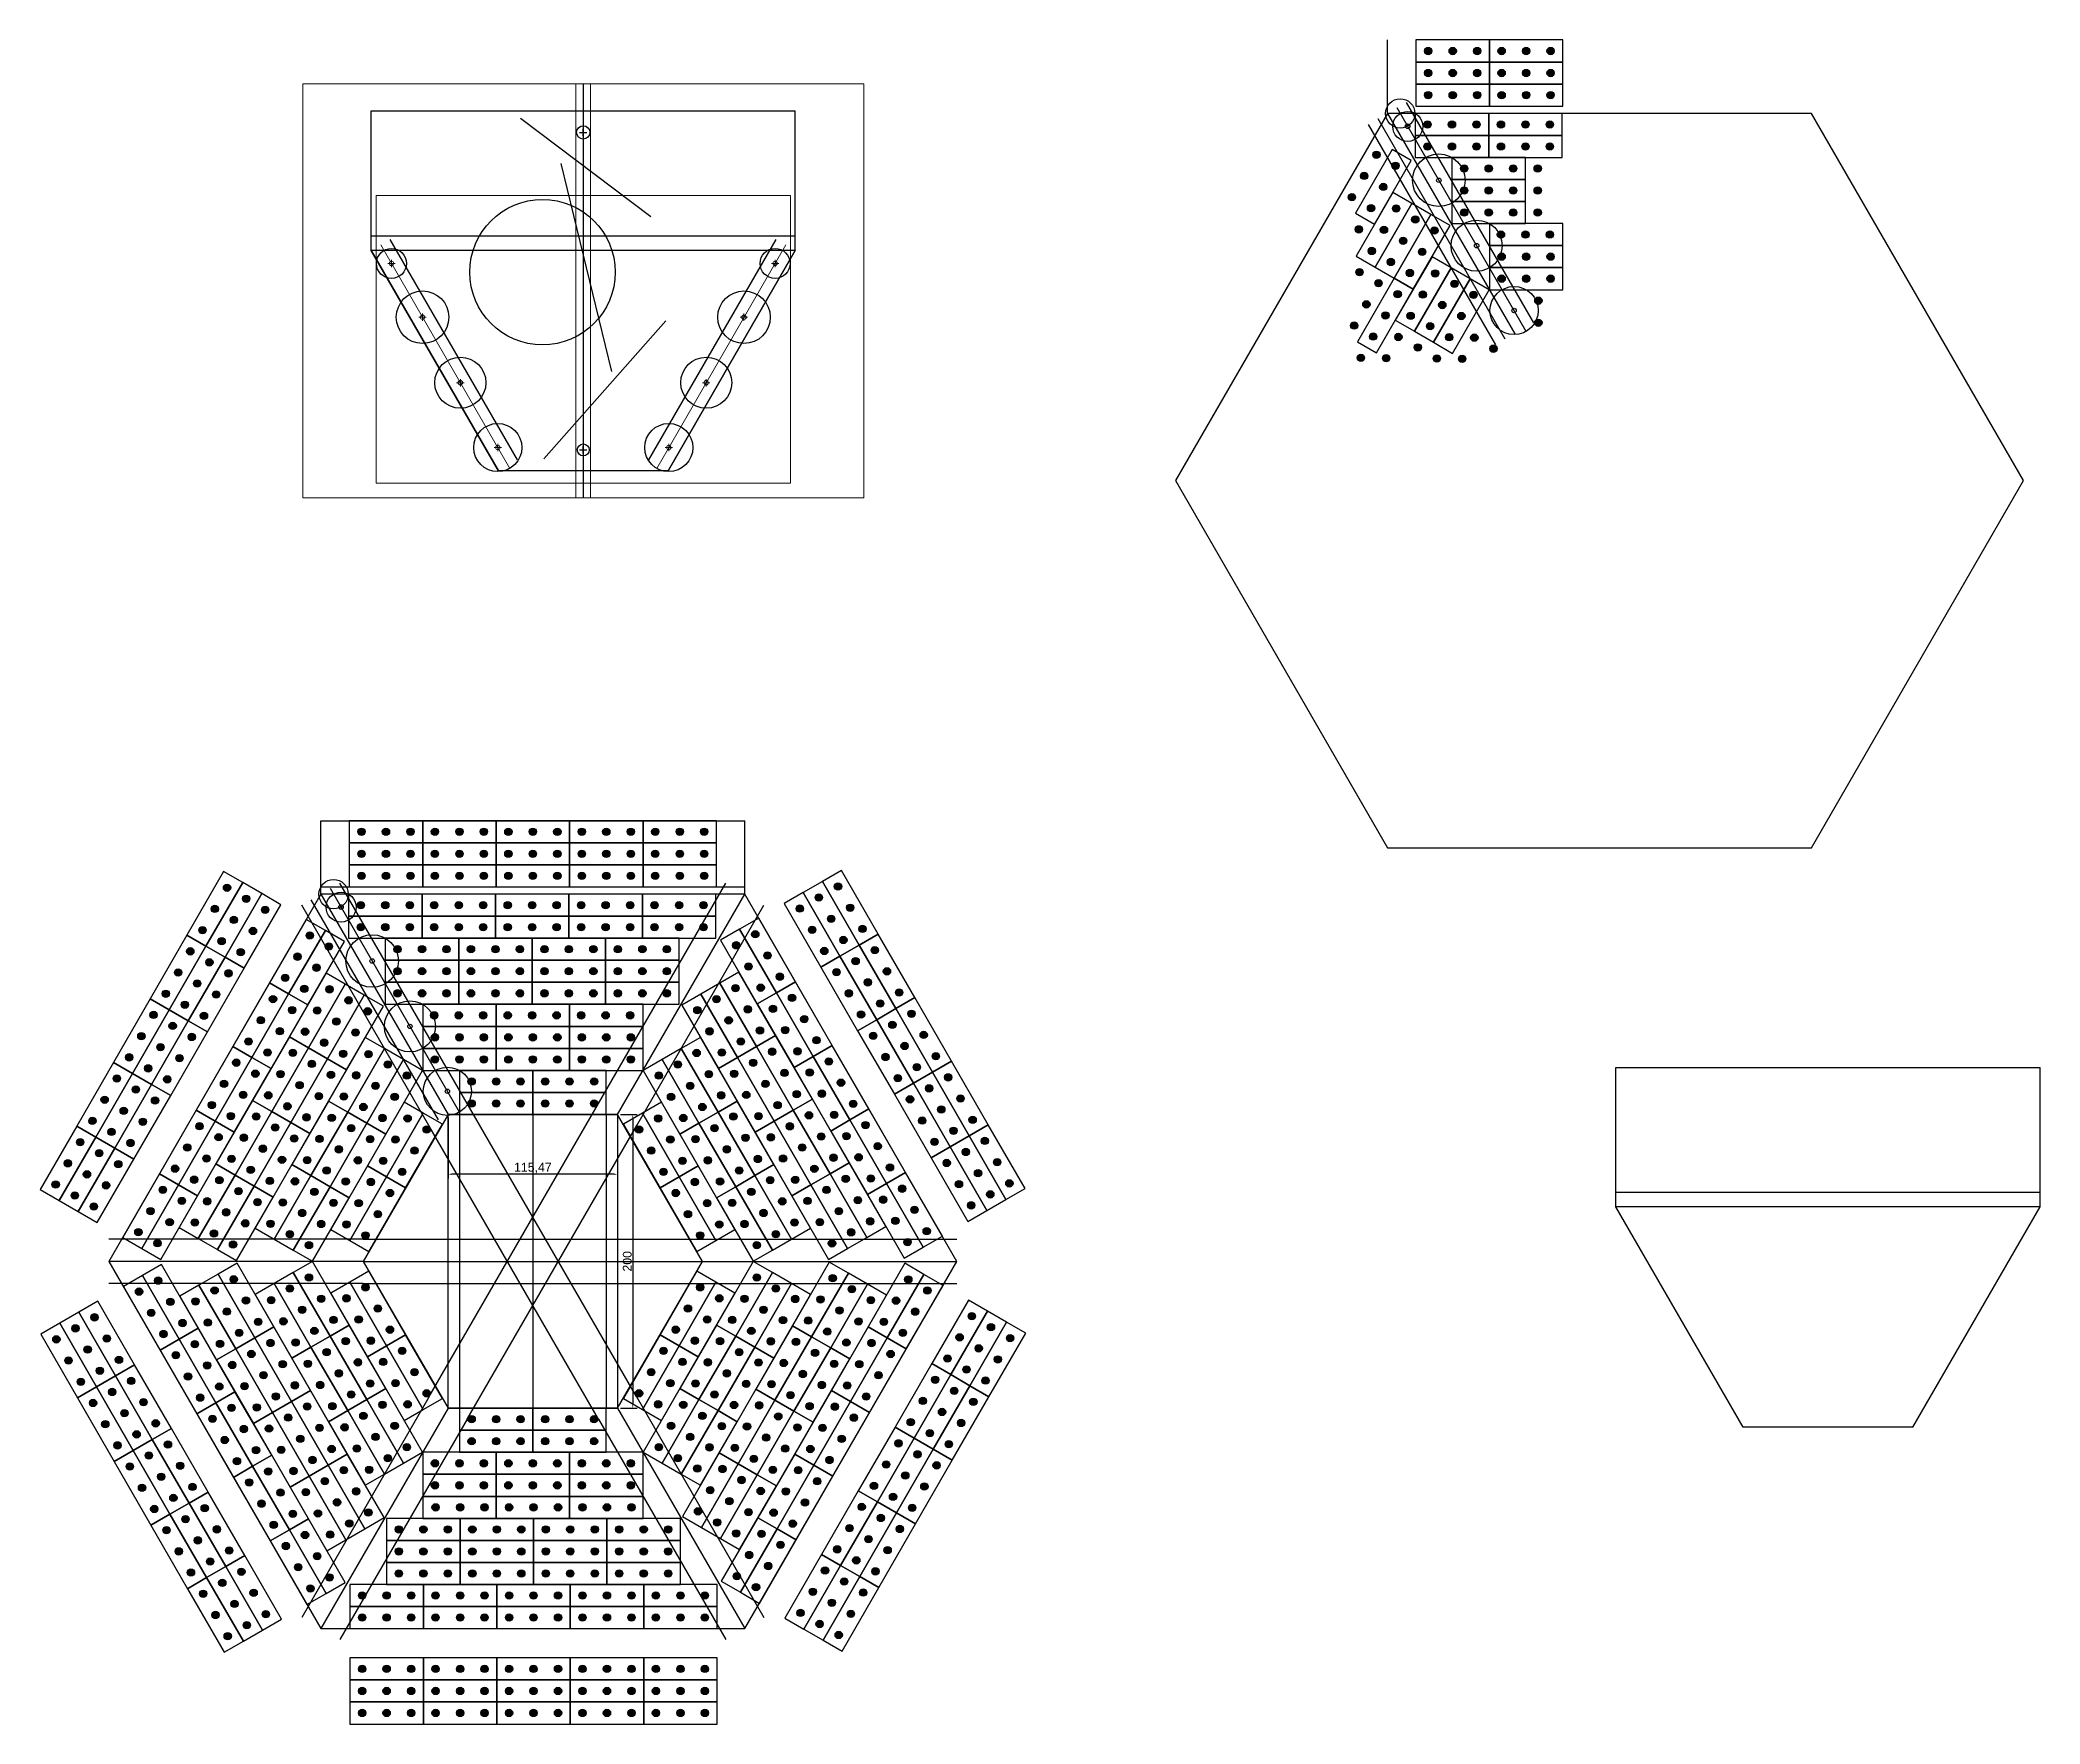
# Model space of a CAD drawing. Header units: millimetres. Extents: x 1388 to 8110, y -1425 to 5021.
# Drawn here: x 2385 to 3747, y 3087 to 4233 of the extents above; entities that cross this region are included whole.
import ezdxf

# ---------------------------------------------------------------- set-up
doc = ezdxf.new("R2010")
doc.units = ezdxf.units.MM
doc.styles.get("Standard").update_dxf_attribs({"font": 'arial.ttf'})
doc.dimstyles.new('ISO-25', dxfattribs={"dimtxt": 6, "dimasz": 2.5, "dimexe": 3, "dimexo": 2, "dimtad": 1, "dimtxsty": 'Standard', "dimcen": 2.5, "dimadec": 0, "dimazin": 0, "dimtfac": 1, "dimtmove": 0, "dimatfit": 3, "dimfxl": 1, "dimarcsym": 0})

msp = doc.modelspace()

# ---------------------------------------------------------------- blocks, each defined once
blk = doc.blocks.new('*D23')
at = {"color": 0, "lineweight": -2, "transparency": 16777216}
for p, q in [((2663.2, 3499.7), (2663.2, 3458)), ((2778.6, 3499.7), (2778.6, 3458)), ((2776.1, 3461), (2665.7, 3461))]:
    blk.add_line(p, q, dxfattribs=at)
at = {"color": 0, "transparency": 16777216}
for points in [[(2665.7, 3461.4), (2665.7, 3460.5), (2663.2, 3461)], [(2776.1, 3461.4), (2776.1, 3460.5), (2778.6, 3461)]]:
    blk.add_solid(points, dxfattribs=at)
at = {"layer": 'Defpoints', "color": 0, "transparency": 16777216}
for p in [(2663.2, 3501.7), (2778.6, 3501.7), (2663.2, 3461)]:
    blk.add_point(p, dxfattribs=at)
at = {"color": 0, "transparency": 16777216, "insert": (2720.9, 3465.2), "char_height": 6, "attachment_point": 5}
blk.add_mtext('115,47', dxfattribs=at)
blk = doc.blocks.new('*D24')
at = {"color": 0, "lineweight": -2, "transparency": 16777216}
for p, q in [((2780.6, 3501.7), (2791.9, 3501.7)), ((2788.9, 3499.2), (2788.9, 3304.2)), ((2780.6, 3301.7), (2791.9, 3301.7))]:
    blk.add_line(p, q, dxfattribs=at)
at = {"color": 0, "transparency": 16777216}
for points in [[(2788.5, 3499.2), (2789.3, 3499.2), (2788.9, 3501.7)], [(2788.5, 3304.2), (2789.3, 3304.2), (2788.9, 3301.7)]]:
    blk.add_solid(points, dxfattribs=at)
at = {"layer": 'Defpoints', "color": 0, "transparency": 16777216}
for p in [(2778.6, 3501.7), (2778.6, 3301.7), (2788.9, 3301.7)]:
    blk.add_point(p, dxfattribs=at)
at = {"color": 0, "transparency": 16777216, "insert": (2785.2, 3401.7), "char_height": 6, "attachment_point": 5, "rotation": 90}
blk.add_mtext('200', dxfattribs=at)

# ---------------------------------------------------------------- dimensions: what is measured, and where the dimension line sits
dim = msp.add_linear_dim(base=(2663.169, 3460.952), p1=(2778.639, 3501.664), p2=(2663.169, 3501.664), dimstyle='ISO-25')
dim.commit()
dim.dimension.update_dxf_attribs({"geometry": '*D23', "text_midpoint": (2720.904, 3465.183)})
dim = msp.add_linear_dim(base=(2788.898, 3301.664), p1=(2778.639, 3501.664), p2=(2778.639, 3301.664), angle=90, dimstyle='ISO-25')
dim.commit()
dim.dimension.update_dxf_attribs({"geometry": '*D24', "text_midpoint": (2785.209, 3401.664)})

# ---------------------------------------------------------------- hatches: boundary and pattern name
at = {"true_color": 0xf1eb1f}
h = msp.add_hatch(color=2, dxfattribs=at)
h.dxf.hatch_style = 1
h.paths.add_polyline_path([(3327.938, 4225.739, 1), (3332.938, 4225.739, 1)])
h = msp.add_hatch(color=2, dxfattribs=at)
h.dxf.hatch_style = 1
h.paths.add_polyline_path([(3344.605, 4225.739, 1), (3349.605, 4225.739, 1)])
h = msp.add_hatch(color=2, dxfattribs=at)
h.dxf.hatch_style = 1
h.paths.add_polyline_path([(3361.271, 4225.739, 1), (3366.271, 4225.739, 1)])
h = msp.add_hatch(color=2, dxfattribs=at)
h.dxf.hatch_style = 1
h.paths.add_polyline_path([(3377.938, 4225.739, 1), (3382.938, 4225.739, 1)])
h = msp.add_hatch(color=2, dxfattribs=at)
h.dxf.hatch_style = 1
h.paths.add_polyline_path([(3394.605, 4225.739, 1), (3399.605, 4225.739, 1)])
h = msp.add_hatch(color=2, dxfattribs=at)
h.dxf.hatch_style = 1
h.paths.add_polyline_path([(3411.271, 4225.739, 1), (3416.271, 4225.739, 1)])
h = msp.add_hatch(color=2, dxfattribs=at)
h.dxf.hatch_style = 1
h.paths.add_polyline_path([(3327.938, 4210.739, 1), (3332.938, 4210.739, 1)])
h = msp.add_hatch(color=2, dxfattribs=at)
h.dxf.hatch_style = 1
h.paths.add_polyline_path([(3344.605, 4210.739, 1), (3349.605, 4210.739, 1)])
h = msp.add_hatch(color=2, dxfattribs=at)
h.dxf.hatch_style = 1
h.paths.add_polyline_path([(3361.271, 4210.739, 1), (3366.271, 4210.739, 1)])
h = msp.add_hatch(color=2, dxfattribs=at)
h.dxf.hatch_style = 1
h.paths.add_polyline_path([(3377.938, 4210.739, 1), (3382.938, 4210.739, 1)])
h = msp.add_hatch(color=2, dxfattribs=at)
h.dxf.hatch_style = 1
h.paths.add_polyline_path([(3394.605, 4210.739, 1), (3399.605, 4210.739, 1)])
h = msp.add_hatch(color=2, dxfattribs=at)
h.dxf.hatch_style = 1
h.paths.add_polyline_path([(3411.271, 4210.739, 1), (3416.271, 4210.739, 1)])
h = msp.add_hatch(color=2, dxfattribs=at)
h.dxf.hatch_style = 1
h.paths.add_polyline_path([(3327.938, 4195.739, 1), (3332.938, 4195.739, 1)])
h = msp.add_hatch(color=2, dxfattribs=at)
h.dxf.hatch_style = 1
h.paths.add_polyline_path([(3344.605, 4195.739, 1), (3349.605, 4195.739, 1)])
h = msp.add_hatch(color=2, dxfattribs=at)
h.dxf.hatch_style = 1
h.paths.add_polyline_path([(3361.271, 4195.739, 1), (3366.271, 4195.739, 1)])
h = msp.add_hatch(color=2, dxfattribs=at)
h.dxf.hatch_style = 1
h.paths.add_polyline_path([(3377.938, 4195.739, 1), (3382.938, 4195.739, 1)])
h = msp.add_hatch(color=2, dxfattribs=at)
h.dxf.hatch_style = 1
h.paths.add_polyline_path([(3394.605, 4195.739, 1), (3399.605, 4195.739, 1)])
h = msp.add_hatch(color=2, dxfattribs=at)
h.dxf.hatch_style = 1
h.paths.add_polyline_path([(3411.271, 4195.739, 1), (3416.271, 4195.739, 1)])
h = msp.add_hatch(color=2, dxfattribs=at)
h.dxf.hatch_style = 1
h.paths.add_polyline_path([(3332.472, 4175.739, 1), (3327.472, 4175.739, 1)])
h = msp.add_hatch(color=2, dxfattribs=at)
h.dxf.hatch_style = 1
h.paths.add_polyline_path([(3349.139, 4175.739, 1), (3344.139, 4175.739, 1)])
h = msp.add_hatch(color=2, dxfattribs=at)
h.dxf.hatch_style = 1
h.paths.add_polyline_path([(3365.805, 4175.739, 1), (3360.805, 4175.739, 1)])
h = msp.add_hatch(color=2, dxfattribs=at)
h.dxf.hatch_style = 1
h.paths.add_polyline_path([(3382.472, 4175.739, 1), (3377.472, 4175.739, 1)])
h = msp.add_hatch(color=2, dxfattribs=at)
h.dxf.hatch_style = 1
h.paths.add_polyline_path([(3399.139, 4175.739, 1), (3394.139, 4175.739, 1)])
h = msp.add_hatch(color=2, dxfattribs=at)
h.dxf.hatch_style = 1
h.paths.add_polyline_path([(3415.805, 4175.739, 1), (3410.805, 4175.739, 1)])
h = msp.add_hatch(color=2, dxfattribs=at)
h.dxf.hatch_style = 1
h.paths.add_polyline_path([(3297.694, 4155.122, 1), (3292.694, 4155.122, 1)])
h = msp.add_hatch(color=2, dxfattribs=at)
h.dxf.hatch_style = 1
h.paths.add_polyline_path([(3332.472, 4160.739, 1), (3327.472, 4160.739, 1)])
h = msp.add_hatch(color=2, dxfattribs=at)
h.dxf.hatch_style = 1
h.paths.add_polyline_path([(3349.139, 4160.739, 1), (3344.139, 4160.739, 1)])
h = msp.add_hatch(color=2, dxfattribs=at)
h.dxf.hatch_style = 1
h.paths.add_polyline_path([(3365.805, 4160.739, 1), (3360.805, 4160.739, 1)])
h = msp.add_hatch(color=2, dxfattribs=at)
h.dxf.hatch_style = 1
h.paths.add_polyline_path([(3382.472, 4160.739, 1), (3377.472, 4160.739, 1)])
h = msp.add_hatch(color=2, dxfattribs=at)
h.dxf.hatch_style = 1
h.paths.add_polyline_path([(3399.139, 4160.739, 1), (3394.139, 4160.739, 1)])
h = msp.add_hatch(color=2, dxfattribs=at)
h.dxf.hatch_style = 1
h.paths.add_polyline_path([(3415.805, 4160.739, 1), (3410.805, 4160.739, 1)])
h = msp.add_hatch(color=2, dxfattribs=at)
h.dxf.hatch_style = 1
h.paths.add_polyline_path([(3289.36, 4140.688, 1), (3284.36, 4140.688, 1)])
h = msp.add_hatch(color=2, dxfattribs=at)
h.dxf.hatch_style = 1
h.paths.add_polyline_path([(3310.684, 4147.622, 1), (3305.684, 4147.622, 1)])
h = msp.add_hatch(color=2, dxfattribs=at)
h.dxf.hatch_style = 1
h.paths.add_polyline_path([(3357.472, 4145.739, 1), (3352.472, 4145.739, 1)])
h = msp.add_hatch(color=2, dxfattribs=at)
h.dxf.hatch_style = 1
h.paths.add_polyline_path([(3374.139, 4145.739, 1), (3369.139, 4145.739, 1)])
h = msp.add_hatch(color=2, dxfattribs=at)
h.dxf.hatch_style = 1
h.paths.add_polyline_path([(3390.805, 4145.739, 1), (3385.805, 4145.739, 1)])
h = msp.add_hatch(color=2, dxfattribs=at)
h.dxf.hatch_style = 1
h.paths.add_polyline_path([(3407.472, 4145.739, 1), (3402.472, 4145.739, 1)])
h = msp.add_hatch(color=2, dxfattribs=at)
h.dxf.hatch_style = 1
h.paths.add_polyline_path([(3281.027, 4126.254, 1), (3276.027, 4126.254, 1)])
h = msp.add_hatch(color=2, dxfattribs=at)
h.dxf.hatch_style = 1
h.paths.add_polyline_path([(3302.351, 4133.188, 1), (3297.351, 4133.188, 1)])
h = msp.add_hatch(color=2, dxfattribs=at)
h.dxf.hatch_style = 1
h.paths.add_polyline_path([(3357.472, 4130.739, 1), (3352.472, 4130.739, 1)])
h = msp.add_hatch(color=2, dxfattribs=at)
h.dxf.hatch_style = 1
h.paths.add_polyline_path([(3374.139, 4130.739, 1), (3369.139, 4130.739, 1)])
h = msp.add_hatch(color=2, dxfattribs=at)
h.dxf.hatch_style = 1
h.paths.add_polyline_path([(3390.805, 4130.739, 1), (3385.805, 4130.739, 1)])
h = msp.add_hatch(color=2, dxfattribs=at)
h.dxf.hatch_style = 1
h.paths.add_polyline_path([(3407.472, 4130.739, 1), (3402.472, 4130.739, 1)])
h = msp.add_hatch(color=2, dxfattribs=at)
h.dxf.hatch_style = 1
h.paths.add_polyline_path([(3294.017, 4118.754, 1), (3289.017, 4118.754, 1)])
h = msp.add_hatch(color=2, dxfattribs=at)
h.dxf.hatch_style = 1
h.paths.add_polyline_path([(3311.174, 4118.471, 1), (3306.174, 4118.471, 1)])
h = msp.add_hatch(color=2, dxfattribs=at)
h.dxf.hatch_style = 1
h.paths.add_polyline_path([(3324.165, 4110.971, 1), (3319.165, 4110.971, 1)])
h = msp.add_hatch(color=2, dxfattribs=at)
h.dxf.hatch_style = 1
h.paths.add_polyline_path([(3357.472, 4115.739, 1), (3352.472, 4115.739, 1)])
h = msp.add_hatch(color=2, dxfattribs=at)
h.dxf.hatch_style = 1
h.paths.add_polyline_path([(3374.139, 4115.739, 1), (3369.139, 4115.739, 1)])
h = msp.add_hatch(color=2, dxfattribs=at)
h.dxf.hatch_style = 1
h.paths.add_polyline_path([(3390.805, 4115.739, 1), (3385.805, 4115.739, 1)])
h = msp.add_hatch(color=2, dxfattribs=at)
h.dxf.hatch_style = 1
h.paths.add_polyline_path([(3407.472, 4115.739, 1), (3402.472, 4115.739, 1)])
h = msp.add_hatch(color=2, dxfattribs=at)
h.dxf.hatch_style = 1
h.paths.add_polyline_path([(3285.684, 4104.32, 1), (3280.684, 4104.32, 1)])
h = msp.add_hatch(color=2, dxfattribs=at)
h.dxf.hatch_style = 1
h.paths.add_polyline_path([(3302.841, 4104.037, 1), (3297.841, 4104.037, 1)])
h = msp.add_hatch(color=2, dxfattribs=at)
h.dxf.hatch_style = 1
h.paths.add_polyline_path([(3315.832, 4096.537, 1), (3310.832, 4096.537, 1)])
h = msp.add_hatch(color=2, dxfattribs=at)
h.dxf.hatch_style = 1
h.paths.add_polyline_path([(3337.155, 4103.471, 1), (3332.155, 4103.471, 1)])
h = msp.add_hatch(color=2, dxfattribs=at)
h.dxf.hatch_style = 1
h.paths.add_polyline_path([(3382.472, 4100.739, 1), (3377.472, 4100.739, 1)])
h = msp.add_hatch(color=2, dxfattribs=at)
h.dxf.hatch_style = 1
h.paths.add_polyline_path([(3399.139, 4100.739, 1), (3394.139, 4100.739, 1)])
h = msp.add_hatch(color=2, dxfattribs=at)
h.dxf.hatch_style = 1
h.paths.add_polyline_path([(3415.805, 4100.739, 1), (3410.805, 4100.739, 1)])
h = msp.add_hatch(color=2, dxfattribs=at)
h.dxf.hatch_style = 1
h.paths.add_polyline_path([(3294.508, 4089.604, 1), (3289.508, 4089.604, 1)])
h = msp.add_hatch(color=2, dxfattribs=at)
h.dxf.hatch_style = 1
h.paths.add_polyline_path([(3328.822, 4089.037, 1), (3323.822, 4089.037, 1)])
h = msp.add_hatch(color=2, dxfattribs=at)
h.dxf.hatch_style = 1
h.paths.add_polyline_path([(3382.938, 4085.739, 1), (3377.938, 4085.739, 1)])
h = msp.add_hatch(color=2, dxfattribs=at)
h.dxf.hatch_style = 1
h.paths.add_polyline_path([(3399.605, 4085.739, 1), (3394.605, 4085.739, 1)])
h = msp.add_hatch(color=2, dxfattribs=at)
h.dxf.hatch_style = 1
h.paths.add_polyline_path([(3416.271, 4085.739, 1), (3411.271, 4085.739, 1)])
h = msp.add_hatch(color=2, dxfattribs=at)
h.dxf.hatch_style = 1
h.paths.add_polyline_path([(3286.174, 4075.17, 1), (3281.174, 4075.17, 1)])
h = msp.add_hatch(color=2, dxfattribs=at)
h.dxf.hatch_style = 1
h.paths.add_polyline_path([(3307.498, 4082.104, 1), (3302.498, 4082.104, 1)])
h = msp.add_hatch(color=2, dxfattribs=at)
h.dxf.hatch_style = 1
h.paths.add_polyline_path([(3320.489, 4074.604, 1), (3315.489, 4074.604, 1)])
h = msp.add_hatch(color=2, dxfattribs=at)
h.dxf.hatch_style = 1
h.paths.add_polyline_path([(3337.646, 4074.32, 1), (3332.646, 4074.32, 1)])
h = msp.add_hatch(color=2, dxfattribs=at)
h.dxf.hatch_style = 1
h.paths.add_polyline_path([(3382.938, 4070.739, 1), (3377.938, 4070.739, 1)])
h = msp.add_hatch(color=2, dxfattribs=at)
h.dxf.hatch_style = 1
h.paths.add_polyline_path([(3399.605, 4070.739, 1), (3394.605, 4070.739, 1)])
h = msp.add_hatch(color=2, dxfattribs=at)
h.dxf.hatch_style = 1
h.paths.add_polyline_path([(3416.271, 4070.739, 1), (3411.271, 4070.739, 1)])
h = msp.add_hatch(color=2, dxfattribs=at)
h.dxf.hatch_style = 1
h.paths.add_polyline_path([(3299.165, 4067.67, 1), (3294.165, 4067.67, 1)])
h = msp.add_hatch(color=2, dxfattribs=at)
h.dxf.hatch_style = 1
h.paths.add_polyline_path([(3312.155, 4060.17, 1), (3307.155, 4060.17, 1)])
h = msp.add_hatch(color=2, dxfattribs=at)
h.dxf.hatch_style = 1
h.paths.add_polyline_path([(3329.312, 4059.887, 1), (3324.312, 4059.887, 1)])
h = msp.add_hatch(color=2, dxfattribs=at)
h.dxf.hatch_style = 1
h.paths.add_polyline_path([(3350.869, 4067.224, 1), (3345.869, 4067.224, 1)])
h = msp.add_hatch(color=2, dxfattribs=at)
h.dxf.hatch_style = 1
h.paths.add_polyline_path([(3363.859, 4059.724, 1), (3358.859, 4059.724, 1)])
h = msp.add_hatch(color=2, dxfattribs=at)
h.dxf.hatch_style = 1
h.paths.add_polyline_path([(3407.938, 4055.739, 1), (3402.938, 4055.739, 1)])
h = msp.add_hatch(color=2, dxfattribs=at)
h.dxf.hatch_style = 1
h.paths.add_polyline_path([(3290.832, 4053.236, 1), (3285.832, 4053.236, 1)])
h = msp.add_hatch(color=2, dxfattribs=at)
h.dxf.hatch_style = 1
h.paths.add_polyline_path([(3303.822, 4045.736, 1), (3298.822, 4045.736, 1)])
h = msp.add_hatch(color=2, dxfattribs=at)
h.dxf.hatch_style = 1
h.paths.add_polyline_path([(3320.979, 4045.453, 1), (3315.979, 4045.453, 1)])
h = msp.add_hatch(color=2, dxfattribs=at)
h.dxf.hatch_style = 1
h.paths.add_polyline_path([(3342.536, 4052.79, 1), (3337.536, 4052.79, 1)])
h = msp.add_hatch(color=2, dxfattribs=at)
h.dxf.hatch_style = 1
h.paths.add_polyline_path([(3355.526, 4045.29, 1), (3350.526, 4045.29, 1)])
h = msp.add_hatch(color=2, dxfattribs=at)
h.dxf.hatch_style = 1
h.paths.add_polyline_path([(3282.498, 4038.802, 1), (3277.498, 4038.802, 1)])
h = msp.add_hatch(color=2, dxfattribs=at)
h.dxf.hatch_style = 1
h.paths.add_polyline_path([(3295.489, 4031.302, 1), (3290.489, 4031.302, 1)])
h = msp.add_hatch(color=2, dxfattribs=at)
h.dxf.hatch_style = 1
h.paths.add_polyline_path([(3312.646, 4031.019, 1), (3307.646, 4031.019, 1)])
h = msp.add_hatch(color=2, dxfattribs=at)
h.dxf.hatch_style = 1
h.paths.add_polyline_path([(3334.202, 4038.357, 1), (3329.202, 4038.357, 1)])
h = msp.add_hatch(color=2, dxfattribs=at)
h.dxf.hatch_style = 1
h.paths.add_polyline_path([(3347.193, 4030.857, 1), (3342.193, 4030.857, 1)])
h = msp.add_hatch(color=2, dxfattribs=at)
h.dxf.hatch_style = 1
h.paths.add_polyline_path([(3364.35, 4030.573, 1), (3359.35, 4030.573, 1)])
h = msp.add_hatch(color=2, dxfattribs=at)
h.dxf.hatch_style = 1
h.paths.add_polyline_path([(3407.938, 4040.739, 1), (3402.938, 4040.739, 1)])
h = msp.add_hatch(color=2, dxfattribs=at)
h.dxf.hatch_style = 1
h.paths.add_polyline_path([(3287.155, 4016.869, 1), (3282.155, 4016.869, 1)])
h = msp.add_hatch(color=2, dxfattribs=at)
h.dxf.hatch_style = 1
h.paths.add_polyline_path([(3304.312, 4016.585, 1), (3299.312, 4016.585, 1)])
h = msp.add_hatch(color=2, dxfattribs=at)
h.dxf.hatch_style = 1
h.paths.add_polyline_path([(3325.869, 4023.923, 1), (3320.869, 4023.923, 1)])
h = msp.add_hatch(color=2, dxfattribs=at)
h.dxf.hatch_style = 1
h.paths.add_polyline_path([(3338.859, 4016.423, 1), (3333.859, 4016.423, 1)])
h = msp.add_hatch(color=2, dxfattribs=at)
h.dxf.hatch_style = 1
h.paths.add_polyline_path([(3356.016, 4016.14, 1), (3351.016, 4016.14, 1)])
h = msp.add_hatch(color=2, dxfattribs=at)
h.dxf.hatch_style = 1
h.paths.add_polyline_path([(3377.34, 4023.073, 1), (3372.34, 4023.073, 1)])
h = msp.add_hatch(color=2, dxfattribs=at)
h.dxf.hatch_style = 1
h.paths.add_polyline_path([(2601.737, 3694.164, 1), (2606.737, 3694.164, 1)])
h = msp.add_hatch(color=2, dxfattribs=at)
h.dxf.hatch_style = 1
h.paths.add_polyline_path([(2618.404, 3694.164, 1), (2623.404, 3694.164, 1)])
h = msp.add_hatch(color=2, dxfattribs=at)
h.dxf.hatch_style = 1
h.paths.add_polyline_path([(2635.07, 3694.164, 1), (2640.07, 3694.164, 1)])
h = msp.add_hatch(color=2, dxfattribs=at)
h.dxf.hatch_style = 1
h.paths.add_polyline_path([(2651.737, 3694.164, 1), (2656.737, 3694.164, 1)])
h = msp.add_hatch(color=2, dxfattribs=at)
h.dxf.hatch_style = 1
h.paths.add_polyline_path([(2668.404, 3694.164, 1), (2673.404, 3694.164, 1)])
h = msp.add_hatch(color=2, dxfattribs=at)
h.dxf.hatch_style = 1
h.paths.add_polyline_path([(2685.07, 3694.164, 1), (2690.07, 3694.164, 1)])
h = msp.add_hatch(color=2, dxfattribs=at)
h.dxf.hatch_style = 1
h.paths.add_polyline_path([(2701.737, 3694.164, 1), (2706.737, 3694.164, 1)])
h = msp.add_hatch(color=2, dxfattribs=at)
h.dxf.hatch_style = 1
h.paths.add_polyline_path([(2718.404, 3694.164, 1), (2723.404, 3694.164, 1)])
h = msp.add_hatch(color=2, dxfattribs=at)
h.dxf.hatch_style = 1
h.paths.add_polyline_path([(2735.07, 3694.164, 1), (2740.07, 3694.164, 1)])
h = msp.add_hatch(color=2, dxfattribs=at)
h.dxf.hatch_style = 1
h.paths.add_polyline_path([(2751.737, 3694.164, 1), (2756.737, 3694.164, 1)])
h = msp.add_hatch(color=2, dxfattribs=at)
h.dxf.hatch_style = 1
h.paths.add_polyline_path([(2768.404, 3694.164, 1), (2773.404, 3694.164, 1)])
h = msp.add_hatch(color=2, dxfattribs=at)
h.dxf.hatch_style = 1
h.paths.add_polyline_path([(2785.07, 3694.164, 1), (2790.07, 3694.164, 1)])
h = msp.add_hatch(color=2, dxfattribs=at)
h.dxf.hatch_style = 1
h.paths.add_polyline_path([(2801.737, 3694.164, 1), (2806.737, 3694.164, 1)])
h = msp.add_hatch(color=2, dxfattribs=at)
h.dxf.hatch_style = 1
h.paths.add_polyline_path([(2818.404, 3694.164, 1), (2823.404, 3694.164, 1)])
h = msp.add_hatch(color=2, dxfattribs=at)
h.dxf.hatch_style = 1
h.paths.add_polyline_path([(2835.07, 3694.164, 1), (2840.07, 3694.164, 1)])
h = msp.add_hatch(color=2, dxfattribs=at)
h.dxf.hatch_style = 1
h.paths.add_polyline_path([(2601.737, 3679.164, 1), (2606.737, 3679.164, 1)])
h = msp.add_hatch(color=2, dxfattribs=at)
h.dxf.hatch_style = 1
h.paths.add_polyline_path([(2618.404, 3679.164, 1), (2623.404, 3679.164, 1)])
h = msp.add_hatch(color=2, dxfattribs=at)
h.dxf.hatch_style = 1
h.paths.add_polyline_path([(2635.07, 3679.164, 1), (2640.07, 3679.164, 1)])
h = msp.add_hatch(color=2, dxfattribs=at)
h.dxf.hatch_style = 1
h.paths.add_polyline_path([(2651.737, 3679.164, 1), (2656.737, 3679.164, 1)])
h = msp.add_hatch(color=2, dxfattribs=at)
h.dxf.hatch_style = 1
h.paths.add_polyline_path([(2668.404, 3679.164, 1), (2673.404, 3679.164, 1)])
h = msp.add_hatch(color=2, dxfattribs=at)
h.dxf.hatch_style = 1
h.paths.add_polyline_path([(2685.07, 3679.164, 1), (2690.07, 3679.164, 1)])
h = msp.add_hatch(color=2, dxfattribs=at)
h.dxf.hatch_style = 1
h.paths.add_polyline_path([(2701.737, 3679.164, 1), (2706.737, 3679.164, 1)])
h = msp.add_hatch(color=2, dxfattribs=at)
h.dxf.hatch_style = 1
h.paths.add_polyline_path([(2718.404, 3679.164, 1), (2723.404, 3679.164, 1)])
h = msp.add_hatch(color=2, dxfattribs=at)
h.dxf.hatch_style = 1
h.paths.add_polyline_path([(2735.07, 3679.164, 1), (2740.07, 3679.164, 1)])
h = msp.add_hatch(color=2, dxfattribs=at)
h.dxf.hatch_style = 1
h.paths.add_polyline_path([(2751.737, 3679.164, 1), (2756.737, 3679.164, 1)])
h = msp.add_hatch(color=2, dxfattribs=at)
h.dxf.hatch_style = 1
h.paths.add_polyline_path([(2768.404, 3679.164, 1), (2773.404, 3679.164, 1)])
h = msp.add_hatch(color=2, dxfattribs=at)
h.dxf.hatch_style = 1
h.paths.add_polyline_path([(2785.07, 3679.164, 1), (2790.07, 3679.164, 1)])
h = msp.add_hatch(color=2, dxfattribs=at)
h.dxf.hatch_style = 1
h.paths.add_polyline_path([(2801.737, 3679.164, 1), (2806.737, 3679.164, 1)])
h = msp.add_hatch(color=2, dxfattribs=at)
h.dxf.hatch_style = 1
h.paths.add_polyline_path([(2818.404, 3679.164, 1), (2823.404, 3679.164, 1)])
h = msp.add_hatch(color=2, dxfattribs=at)
h.dxf.hatch_style = 1
h.paths.add_polyline_path([(2835.07, 3679.164, 1), (2840.07, 3679.164, 1)])
h = msp.add_hatch(color=2, dxfattribs=at)
h.dxf.hatch_style = 1
h.paths.add_polyline_path([(2601.737, 3664.164, 1), (2606.737, 3664.164, 1)])
h = msp.add_hatch(color=2, dxfattribs=at)
h.dxf.hatch_style = 1
h.paths.add_polyline_path([(2618.404, 3664.164, 1), (2623.404, 3664.164, 1)])
h = msp.add_hatch(color=2, dxfattribs=at)
h.dxf.hatch_style = 1
h.paths.add_polyline_path([(2635.07, 3664.164, 1), (2640.07, 3664.164, 1)])
h = msp.add_hatch(color=2, dxfattribs=at)
h.dxf.hatch_style = 1
h.paths.add_polyline_path([(2651.737, 3664.164, 1), (2656.737, 3664.164, 1)])
h = msp.add_hatch(color=2, dxfattribs=at)
h.dxf.hatch_style = 1
h.paths.add_polyline_path([(2668.404, 3664.164, 1), (2673.404, 3664.164, 1)])
h = msp.add_hatch(color=2, dxfattribs=at)
h.dxf.hatch_style = 1
h.paths.add_polyline_path([(2685.07, 3664.164, 1), (2690.07, 3664.164, 1)])
h = msp.add_hatch(color=2, dxfattribs=at)
h.dxf.hatch_style = 1
h.paths.add_polyline_path([(2701.737, 3664.164, 1), (2706.737, 3664.164, 1)])
h = msp.add_hatch(color=2, dxfattribs=at)
h.dxf.hatch_style = 1
h.paths.add_polyline_path([(2718.404, 3664.164, 1), (2723.404, 3664.164, 1)])
h = msp.add_hatch(color=2, dxfattribs=at)
h.dxf.hatch_style = 1
h.paths.add_polyline_path([(2735.07, 3664.164, 1), (2740.07, 3664.164, 1)])
h = msp.add_hatch(color=2, dxfattribs=at)
h.dxf.hatch_style = 1
h.paths.add_polyline_path([(2751.737, 3664.164, 1), (2756.737, 3664.164, 1)])
h = msp.add_hatch(color=2, dxfattribs=at)
h.dxf.hatch_style = 1
h.paths.add_polyline_path([(2768.404, 3664.164, 1), (2773.404, 3664.164, 1)])
h = msp.add_hatch(color=2, dxfattribs=at)
h.dxf.hatch_style = 1
h.paths.add_polyline_path([(2785.07, 3664.164, 1), (2790.07, 3664.164, 1)])
h = msp.add_hatch(color=2, dxfattribs=at)
h.dxf.hatch_style = 1
h.paths.add_polyline_path([(2801.737, 3664.164, 1), (2806.737, 3664.164, 1)])
h = msp.add_hatch(color=2, dxfattribs=at)
h.dxf.hatch_style = 1
h.paths.add_polyline_path([(2818.404, 3664.164, 1), (2823.404, 3664.164, 1)])
h = msp.add_hatch(color=2, dxfattribs=at)
h.dxf.hatch_style = 1
h.paths.add_polyline_path([(2835.07, 3664.164, 1), (2840.07, 3664.164, 1)])
h = msp.add_hatch(color=2, dxfattribs=at)
h.dxf.hatch_style = 1
h.paths.add_polyline_path([(2515.201, 3656.047, 1), (2510.201, 3656.047, 1)])
h = msp.add_hatch(color=2, dxfattribs=at)
h.dxf.hatch_style = 1
h.paths.add_polyline_path([(2528.192, 3648.547, 1), (2523.192, 3648.547, 1)])
h = msp.add_hatch(color=2, dxfattribs=at)
h.dxf.hatch_style = 1
h.paths.add_polyline_path([(2918.15, 3649.354, 1), (2913.15, 3649.354, 1)])
h = msp.add_hatch(color=2, dxfattribs=at)
h.dxf.hatch_style = 1
h.paths.add_polyline_path([(2931.14, 3656.854, 1), (2926.14, 3656.854, 1)])
h = msp.add_hatch(color=2, dxfattribs=at)
h.dxf.hatch_style = 1
h.paths.add_polyline_path([(2506.868, 3641.613, 1), (2501.868, 3641.613, 1)])
h = msp.add_hatch(color=2, dxfattribs=at)
h.dxf.hatch_style = 1
h.paths.add_polyline_path([(2519.858, 3634.113, 1), (2514.858, 3634.113, 1)])
h = msp.add_hatch(color=2, dxfattribs=at)
h.dxf.hatch_style = 1
h.paths.add_polyline_path([(2541.182, 3641.047, 1), (2536.182, 3641.047, 1)])
h = msp.add_hatch(color=2, dxfattribs=at)
h.dxf.hatch_style = 1
h.paths.add_polyline_path([(2606.271, 3644.164, 1), (2601.271, 3644.164, 1)])
h = msp.add_hatch(color=2, dxfattribs=at)
h.dxf.hatch_style = 1
h.paths.add_polyline_path([(2622.938, 3644.164, 1), (2617.938, 3644.164, 1)])
h = msp.add_hatch(color=2, dxfattribs=at)
h.dxf.hatch_style = 1
h.paths.add_polyline_path([(2639.604, 3644.164, 1), (2634.604, 3644.164, 1)])
h = msp.add_hatch(color=2, dxfattribs=at)
h.dxf.hatch_style = 1
h.paths.add_polyline_path([(2656.271, 3644.164, 1), (2651.271, 3644.164, 1)])
h = msp.add_hatch(color=2, dxfattribs=at)
h.dxf.hatch_style = 1
h.paths.add_polyline_path([(2672.938, 3644.164, 1), (2667.938, 3644.164, 1)])
h = msp.add_hatch(color=2, dxfattribs=at)
h.dxf.hatch_style = 1
h.paths.add_polyline_path([(2689.604, 3644.164, 1), (2684.604, 3644.164, 1)])
h = msp.add_hatch(color=2, dxfattribs=at)
h.dxf.hatch_style = 1
h.paths.add_polyline_path([(2706.271, 3644.164, 1), (2701.271, 3644.164, 1)])
h = msp.add_hatch(color=2, dxfattribs=at)
h.dxf.hatch_style = 1
h.paths.add_polyline_path([(2722.938, 3644.164, 1), (2717.938, 3644.164, 1)])
h = msp.add_hatch(color=2, dxfattribs=at)
h.dxf.hatch_style = 1
h.paths.add_polyline_path([(2739.604, 3644.164, 1), (2734.604, 3644.164, 1)])
h = msp.add_hatch(color=2, dxfattribs=at)
h.dxf.hatch_style = 1
h.paths.add_polyline_path([(2756.271, 3644.164, 1), (2751.271, 3644.164, 1)])
h = msp.add_hatch(color=2, dxfattribs=at)
h.dxf.hatch_style = 1
h.paths.add_polyline_path([(2772.938, 3644.164, 1), (2767.938, 3644.164, 1)])
h = msp.add_hatch(color=2, dxfattribs=at)
h.dxf.hatch_style = 1
h.paths.add_polyline_path([(2789.604, 3644.164, 1), (2784.604, 3644.164, 1)])
h = msp.add_hatch(color=2, dxfattribs=at)
h.dxf.hatch_style = 1
h.paths.add_polyline_path([(2806.271, 3644.164, 1), (2801.271, 3644.164, 1)])
h = msp.add_hatch(color=2, dxfattribs=at)
h.dxf.hatch_style = 1
h.paths.add_polyline_path([(2822.938, 3644.164, 1), (2817.938, 3644.164, 1)])
h = msp.add_hatch(color=2, dxfattribs=at)
h.dxf.hatch_style = 1
h.paths.add_polyline_path([(2839.604, 3644.164, 1), (2834.604, 3644.164, 1)])
h = msp.add_hatch(color=2, dxfattribs=at)
h.dxf.hatch_style = 1
h.paths.add_polyline_path([(2905.159, 3641.854, 1), (2900.159, 3641.854, 1)])
h = msp.add_hatch(color=2, dxfattribs=at)
h.dxf.hatch_style = 1
h.paths.add_polyline_path([(2926.483, 3634.92, 1), (2921.483, 3634.92, 1)])
h = msp.add_hatch(color=2, dxfattribs=at)
h.dxf.hatch_style = 1
h.paths.add_polyline_path([(2939.474, 3642.42, 1), (2934.474, 3642.42, 1)])
h = msp.add_hatch(color=2, dxfattribs=at)
h.dxf.hatch_style = 1
h.paths.add_polyline_path([(2498.535, 3627.179, 1), (2493.535, 3627.179, 1)])
h = msp.add_hatch(color=2, dxfattribs=at)
h.dxf.hatch_style = 1
h.paths.add_polyline_path([(2511.525, 3619.679, 1), (2506.525, 3619.679, 1)])
h = msp.add_hatch(color=2, dxfattribs=at)
h.dxf.hatch_style = 1
h.paths.add_polyline_path([(2532.849, 3626.613, 1), (2527.849, 3626.613, 1)])
h = msp.add_hatch(color=2, dxfattribs=at)
h.dxf.hatch_style = 1
h.paths.add_polyline_path([(2571.493, 3623.547, 1), (2566.493, 3623.547, 1)])
h = msp.add_hatch(color=2, dxfattribs=at)
h.dxf.hatch_style = 1
h.paths.add_polyline_path([(2606.271, 3629.164, 1), (2601.271, 3629.164, 1)])
h = msp.add_hatch(color=2, dxfattribs=at)
h.dxf.hatch_style = 1
h.paths.add_polyline_path([(2622.938, 3629.164, 1), (2617.938, 3629.164, 1)])
h = msp.add_hatch(color=2, dxfattribs=at)
h.dxf.hatch_style = 1
h.paths.add_polyline_path([(2639.604, 3629.164, 1), (2634.604, 3629.164, 1)])
h = msp.add_hatch(color=2, dxfattribs=at)
h.dxf.hatch_style = 1
h.paths.add_polyline_path([(2656.271, 3629.164, 1), (2651.271, 3629.164, 1)])
h = msp.add_hatch(color=2, dxfattribs=at)
h.dxf.hatch_style = 1
h.paths.add_polyline_path([(2672.938, 3629.164, 1), (2667.938, 3629.164, 1)])
h = msp.add_hatch(color=2, dxfattribs=at)
h.dxf.hatch_style = 1
h.paths.add_polyline_path([(2689.604, 3629.164, 1), (2684.604, 3629.164, 1)])
h = msp.add_hatch(color=2, dxfattribs=at)
h.dxf.hatch_style = 1
h.paths.add_polyline_path([(2706.271, 3629.164, 1), (2701.271, 3629.164, 1)])
h = msp.add_hatch(color=2, dxfattribs=at)
h.dxf.hatch_style = 1
h.paths.add_polyline_path([(2722.938, 3629.164, 1), (2717.938, 3629.164, 1)])
h = msp.add_hatch(color=2, dxfattribs=at)
h.dxf.hatch_style = 1
h.paths.add_polyline_path([(2739.604, 3629.164, 1), (2734.604, 3629.164, 1)])
h = msp.add_hatch(color=2, dxfattribs=at)
h.dxf.hatch_style = 1
h.paths.add_polyline_path([(2756.271, 3629.164, 1), (2751.271, 3629.164, 1)])
h = msp.add_hatch(color=2, dxfattribs=at)
h.dxf.hatch_style = 1
h.paths.add_polyline_path([(2772.938, 3629.164, 1), (2767.938, 3629.164, 1)])
h = msp.add_hatch(color=2, dxfattribs=at)
h.dxf.hatch_style = 1
h.paths.add_polyline_path([(2789.604, 3629.164, 1), (2784.604, 3629.164, 1)])
h = msp.add_hatch(color=2, dxfattribs=at)
h.dxf.hatch_style = 1
h.paths.add_polyline_path([(2806.271, 3629.164, 1), (2801.271, 3629.164, 1)])
h = msp.add_hatch(color=2, dxfattribs=at)
h.dxf.hatch_style = 1
h.paths.add_polyline_path([(2822.938, 3629.164, 1), (2817.938, 3629.164, 1)])
h = msp.add_hatch(color=2, dxfattribs=at)
h.dxf.hatch_style = 1
h.paths.add_polyline_path([(2839.604, 3629.164, 1), (2834.604, 3629.164, 1)])
h = msp.add_hatch(color=2, dxfattribs=at)
h.dxf.hatch_style = 1
h.paths.add_polyline_path([(2874.849, 3624.354, 1), (2869.849, 3624.354, 1)])
h = msp.add_hatch(color=2, dxfattribs=at)
h.dxf.hatch_style = 1
h.paths.add_polyline_path([(2913.493, 3627.42, 1), (2908.493, 3627.42, 1)])
h = msp.add_hatch(color=2, dxfattribs=at)
h.dxf.hatch_style = 1
h.paths.add_polyline_path([(2934.817, 3620.486, 1), (2929.817, 3620.486, 1)])
h = msp.add_hatch(color=2, dxfattribs=at)
h.dxf.hatch_style = 1
h.paths.add_polyline_path([(2947.807, 3627.986, 1), (2942.807, 3627.986, 1)])
h = msp.add_hatch(color=2, dxfattribs=at)
h.dxf.hatch_style = 1
h.paths.add_polyline_path([(2490.201, 3612.745, 1), (2485.201, 3612.745, 1)])
h = msp.add_hatch(color=2, dxfattribs=at)
h.dxf.hatch_style = 1
h.paths.add_polyline_path([(2524.515, 3612.179, 1), (2519.515, 3612.179, 1)])
h = msp.add_hatch(color=2, dxfattribs=at)
h.dxf.hatch_style = 1
h.paths.add_polyline_path([(2563.16, 3609.113, 1), (2558.16, 3609.113, 1)])
h = msp.add_hatch(color=2, dxfattribs=at)
h.dxf.hatch_style = 1
h.paths.add_polyline_path([(2584.483, 3616.047, 1), (2579.483, 3616.047, 1)])
h = msp.add_hatch(color=2, dxfattribs=at)
h.dxf.hatch_style = 1
h.paths.add_polyline_path([(2631.271, 3614.164, 1), (2626.271, 3614.164, 1)])
h = msp.add_hatch(color=2, dxfattribs=at)
h.dxf.hatch_style = 1
h.paths.add_polyline_path([(2647.938, 3614.164, 1), (2642.938, 3614.164, 1)])
h = msp.add_hatch(color=2, dxfattribs=at)
h.dxf.hatch_style = 1
h.paths.add_polyline_path([(2664.604, 3614.164, 1), (2659.604, 3614.164, 1)])
h = msp.add_hatch(color=2, dxfattribs=at)
h.dxf.hatch_style = 1
h.paths.add_polyline_path([(2681.271, 3614.164, 1), (2676.271, 3614.164, 1)])
h = msp.add_hatch(color=2, dxfattribs=at)
h.dxf.hatch_style = 1
h.paths.add_polyline_path([(2697.938, 3614.164, 1), (2692.938, 3614.164, 1)])
h = msp.add_hatch(color=2, dxfattribs=at)
h.dxf.hatch_style = 1
h.paths.add_polyline_path([(2714.604, 3614.164, 1), (2709.604, 3614.164, 1)])
h = msp.add_hatch(color=2, dxfattribs=at)
h.dxf.hatch_style = 1
h.paths.add_polyline_path([(2731.271, 3614.164, 1), (2726.271, 3614.164, 1)])
h = msp.add_hatch(color=2, dxfattribs=at)
h.dxf.hatch_style = 1
h.paths.add_polyline_path([(2747.938, 3614.164, 1), (2742.938, 3614.164, 1)])
h = msp.add_hatch(color=2, dxfattribs=at)
h.dxf.hatch_style = 1
h.paths.add_polyline_path([(2764.604, 3614.164, 1), (2759.604, 3614.164, 1)])
h = msp.add_hatch(color=2, dxfattribs=at)
h.dxf.hatch_style = 1
h.paths.add_polyline_path([(2781.271, 3614.164, 1), (2776.271, 3614.164, 1)])
h = msp.add_hatch(color=2, dxfattribs=at)
h.dxf.hatch_style = 1
h.paths.add_polyline_path([(2797.938, 3614.164, 1), (2792.938, 3614.164, 1)])
h = msp.add_hatch(color=2, dxfattribs=at)
h.dxf.hatch_style = 1
h.paths.add_polyline_path([(2814.604, 3614.164, 1), (2809.604, 3614.164, 1)])
h = msp.add_hatch(color=2, dxfattribs=at)
h.dxf.hatch_style = 1
h.paths.add_polyline_path([(2861.858, 3616.854, 1), (2856.858, 3616.854, 1)])
h = msp.add_hatch(color=2, dxfattribs=at)
h.dxf.hatch_style = 1
h.paths.add_polyline_path([(2883.182, 3609.92, 1), (2878.182, 3609.92, 1)])
h = msp.add_hatch(color=2, dxfattribs=at)
h.dxf.hatch_style = 1
h.paths.add_polyline_path([(2921.826, 3612.986, 1), (2916.826, 3612.986, 1)])
h = msp.add_hatch(color=2, dxfattribs=at)
h.dxf.hatch_style = 1
h.paths.add_polyline_path([(2943.15, 3606.053, 1), (2938.15, 3606.053, 1)])
h = msp.add_hatch(color=2, dxfattribs=at)
h.dxf.hatch_style = 1
h.paths.add_polyline_path([(2956.14, 3613.553, 1), (2951.14, 3613.553, 1)])
h = msp.add_hatch(color=2, dxfattribs=at)
h.dxf.hatch_style = 1
h.paths.add_polyline_path([(2481.868, 3598.312, 1), (2476.868, 3598.312, 1)])
h = msp.add_hatch(color=2, dxfattribs=at)
h.dxf.hatch_style = 1
h.paths.add_polyline_path([(2503.192, 3605.245, 1), (2498.192, 3605.245, 1)])
h = msp.add_hatch(color=2, dxfattribs=at)
h.dxf.hatch_style = 1
h.paths.add_polyline_path([(2516.182, 3597.745, 1), (2511.182, 3597.745, 1)])
h = msp.add_hatch(color=2, dxfattribs=at)
h.dxf.hatch_style = 1
h.paths.add_polyline_path([(2554.826, 3594.679, 1), (2549.826, 3594.679, 1)])
h = msp.add_hatch(color=2, dxfattribs=at)
h.dxf.hatch_style = 1
h.paths.add_polyline_path([(2576.15, 3601.613, 1), (2571.15, 3601.613, 1)])
h = msp.add_hatch(color=2, dxfattribs=at)
h.dxf.hatch_style = 1
h.paths.add_polyline_path([(2631.271, 3599.164, 1), (2626.271, 3599.164, 1)])
h = msp.add_hatch(color=2, dxfattribs=at)
h.dxf.hatch_style = 1
h.paths.add_polyline_path([(2647.938, 3599.164, 1), (2642.938, 3599.164, 1)])
h = msp.add_hatch(color=2, dxfattribs=at)
h.dxf.hatch_style = 1
h.paths.add_polyline_path([(2664.604, 3599.164, 1), (2659.604, 3599.164, 1)])
h = msp.add_hatch(color=2, dxfattribs=at)
h.dxf.hatch_style = 1
h.paths.add_polyline_path([(2681.271, 3599.164, 1), (2676.271, 3599.164, 1)])
h = msp.add_hatch(color=2, dxfattribs=at)
h.dxf.hatch_style = 1
h.paths.add_polyline_path([(2697.938, 3599.164, 1), (2692.938, 3599.164, 1)])
h = msp.add_hatch(color=2, dxfattribs=at)
h.dxf.hatch_style = 1
h.paths.add_polyline_path([(2714.604, 3599.164, 1), (2709.604, 3599.164, 1)])
h = msp.add_hatch(color=2, dxfattribs=at)
h.dxf.hatch_style = 1
h.paths.add_polyline_path([(2731.271, 3599.164, 1), (2726.271, 3599.164, 1)])
h = msp.add_hatch(color=2, dxfattribs=at)
h.dxf.hatch_style = 1
h.paths.add_polyline_path([(2747.938, 3599.164, 1), (2742.938, 3599.164, 1)])
h = msp.add_hatch(color=2, dxfattribs=at)
h.dxf.hatch_style = 1
h.paths.add_polyline_path([(2764.604, 3599.164, 1), (2759.604, 3599.164, 1)])
h = msp.add_hatch(color=2, dxfattribs=at)
h.dxf.hatch_style = 1
h.paths.add_polyline_path([(2781.271, 3599.164, 1), (2776.271, 3599.164, 1)])
h = msp.add_hatch(color=2, dxfattribs=at)
h.dxf.hatch_style = 1
h.paths.add_polyline_path([(2797.938, 3599.164, 1), (2792.938, 3599.164, 1)])
h = msp.add_hatch(color=2, dxfattribs=at)
h.dxf.hatch_style = 1
h.paths.add_polyline_path([(2814.604, 3599.164, 1), (2809.604, 3599.164, 1)])
h = msp.add_hatch(color=2, dxfattribs=at)
h.dxf.hatch_style = 1
h.paths.add_polyline_path([(2870.192, 3602.42, 1), (2865.192, 3602.42, 1)])
h = msp.add_hatch(color=2, dxfattribs=at)
h.dxf.hatch_style = 1
h.paths.add_polyline_path([(2891.515, 3595.486, 1), (2886.515, 3595.486, 1)])
h = msp.add_hatch(color=2, dxfattribs=at)
h.dxf.hatch_style = 1
h.paths.add_polyline_path([(2930.159, 3598.553, 1), (2925.159, 3598.553, 1)])
h = msp.add_hatch(color=2, dxfattribs=at)
h.dxf.hatch_style = 1
h.paths.add_polyline_path([(2964.474, 3599.119, 1), (2959.474, 3599.119, 1)])
h = msp.add_hatch(color=2, dxfattribs=at)
h.dxf.hatch_style = 1
h.paths.add_polyline_path([(2473.535, 3583.878, 1), (2468.535, 3583.878, 1)])
h = msp.add_hatch(color=2, dxfattribs=at)
h.dxf.hatch_style = 1
h.paths.add_polyline_path([(2494.858, 3590.812, 1), (2489.858, 3590.812, 1)])
h = msp.add_hatch(color=2, dxfattribs=at)
h.dxf.hatch_style = 1
h.paths.add_polyline_path([(2507.849, 3583.312, 1), (2502.849, 3583.312, 1)])
h = msp.add_hatch(color=2, dxfattribs=at)
h.dxf.hatch_style = 1
h.paths.add_polyline_path([(2546.493, 3580.245, 1), (2541.493, 3580.245, 1)])
h = msp.add_hatch(color=2, dxfattribs=at)
h.dxf.hatch_style = 1
h.paths.add_polyline_path([(2567.817, 3587.179, 1), (2562.817, 3587.179, 1)])
h = msp.add_hatch(color=2, dxfattribs=at)
h.dxf.hatch_style = 1
h.paths.add_polyline_path([(2584.974, 3586.896, 1), (2579.974, 3586.896, 1)])
h = msp.add_hatch(color=2, dxfattribs=at)
h.dxf.hatch_style = 1
h.paths.add_polyline_path([(2597.964, 3579.396, 1), (2592.964, 3579.396, 1)])
h = msp.add_hatch(color=2, dxfattribs=at)
h.dxf.hatch_style = 1
h.paths.add_polyline_path([(2631.271, 3584.164, 1), (2626.271, 3584.164, 1)])
h = msp.add_hatch(color=2, dxfattribs=at)
h.dxf.hatch_style = 1
h.paths.add_polyline_path([(2647.938, 3584.164, 1), (2642.938, 3584.164, 1)])
h = msp.add_hatch(color=2, dxfattribs=at)
h.dxf.hatch_style = 1
h.paths.add_polyline_path([(2664.604, 3584.164, 1), (2659.604, 3584.164, 1)])
h = msp.add_hatch(color=2, dxfattribs=at)
h.dxf.hatch_style = 1
h.paths.add_polyline_path([(2681.271, 3584.164, 1), (2676.271, 3584.164, 1)])
h = msp.add_hatch(color=2, dxfattribs=at)
h.dxf.hatch_style = 1
h.paths.add_polyline_path([(2697.938, 3584.164, 1), (2692.938, 3584.164, 1)])
h = msp.add_hatch(color=2, dxfattribs=at)
h.dxf.hatch_style = 1
h.paths.add_polyline_path([(2714.604, 3584.164, 1), (2709.604, 3584.164, 1)])
h = msp.add_hatch(color=2, dxfattribs=at)
h.dxf.hatch_style = 1
h.paths.add_polyline_path([(2731.271, 3584.164, 1), (2726.271, 3584.164, 1)])
h = msp.add_hatch(color=2, dxfattribs=at)
h.dxf.hatch_style = 1
h.paths.add_polyline_path([(2747.938, 3584.164, 1), (2742.938, 3584.164, 1)])
h = msp.add_hatch(color=2, dxfattribs=at)
h.dxf.hatch_style = 1
h.paths.add_polyline_path([(2764.604, 3584.164, 1), (2759.604, 3584.164, 1)])
h = msp.add_hatch(color=2, dxfattribs=at)
h.dxf.hatch_style = 1
h.paths.add_polyline_path([(2781.271, 3584.164, 1), (2776.271, 3584.164, 1)])
h = msp.add_hatch(color=2, dxfattribs=at)
h.dxf.hatch_style = 1
h.paths.add_polyline_path([(2797.938, 3584.164, 1), (2792.938, 3584.164, 1)])
h = msp.add_hatch(color=2, dxfattribs=at)
h.dxf.hatch_style = 1
h.paths.add_polyline_path([(2814.604, 3584.164, 1), (2809.604, 3584.164, 1)])
h = msp.add_hatch(color=2, dxfattribs=at)
h.dxf.hatch_style = 1
h.paths.add_polyline_path([(2848.377, 3580.203, 1), (2843.377, 3580.203, 1)])
h = msp.add_hatch(color=2, dxfattribs=at)
h.dxf.hatch_style = 1
h.paths.add_polyline_path([(2861.368, 3587.703, 1), (2856.368, 3587.703, 1)])
h = msp.add_hatch(color=2, dxfattribs=at)
h.dxf.hatch_style = 1
h.paths.add_polyline_path([(2878.525, 3587.986, 1), (2873.525, 3587.986, 1)])
h = msp.add_hatch(color=2, dxfattribs=at)
h.dxf.hatch_style = 1
h.paths.add_polyline_path([(2899.849, 3581.053, 1), (2894.849, 3581.053, 1)])
h = msp.add_hatch(color=2, dxfattribs=at)
h.dxf.hatch_style = 1
h.paths.add_polyline_path([(2938.493, 3584.119, 1), (2933.493, 3584.119, 1)])
h = msp.add_hatch(color=2, dxfattribs=at)
h.dxf.hatch_style = 1
h.paths.add_polyline_path([(2951.483, 3591.619, 1), (2946.483, 3591.619, 1)])
h = msp.add_hatch(color=2, dxfattribs=at)
h.dxf.hatch_style = 1
h.paths.add_polyline_path([(2972.807, 3584.685, 1), (2967.807, 3584.685, 1)])
h = msp.add_hatch(color=2, dxfattribs=at)
h.dxf.hatch_style = 1
h.paths.add_polyline_path([(2465.201, 3569.444, 1), (2460.201, 3569.444, 1)])
h = msp.add_hatch(color=2, dxfattribs=at)
h.dxf.hatch_style = 1
h.paths.add_polyline_path([(2486.525, 3576.378, 1), (2481.525, 3576.378, 1)])
h = msp.add_hatch(color=2, dxfattribs=at)
h.dxf.hatch_style = 1
h.paths.add_polyline_path([(2499.515, 3568.878, 1), (2494.515, 3568.878, 1)])
h = msp.add_hatch(color=2, dxfattribs=at)
h.dxf.hatch_style = 1
h.paths.add_polyline_path([(2538.16, 3565.812, 1), (2533.16, 3565.812, 1)])
h = msp.add_hatch(color=2, dxfattribs=at)
h.dxf.hatch_style = 1
h.paths.add_polyline_path([(2559.483, 3572.745, 1), (2554.483, 3572.745, 1)])
h = msp.add_hatch(color=2, dxfattribs=at)
h.dxf.hatch_style = 1
h.paths.add_polyline_path([(2576.64, 3572.462, 1), (2571.64, 3572.462, 1)])
h = msp.add_hatch(color=2, dxfattribs=at)
h.dxf.hatch_style = 1
h.paths.add_polyline_path([(2589.631, 3564.962, 1), (2584.631, 3564.962, 1)])
h = msp.add_hatch(color=2, dxfattribs=at)
h.dxf.hatch_style = 1
h.paths.add_polyline_path([(2610.954, 3571.896, 1), (2605.954, 3571.896, 1)])
h = msp.add_hatch(color=2, dxfattribs=at)
h.dxf.hatch_style = 1
h.paths.add_polyline_path([(2656.271, 3569.164, 1), (2651.271, 3569.164, 1)])
h = msp.add_hatch(color=2, dxfattribs=at)
h.dxf.hatch_style = 1
h.paths.add_polyline_path([(2672.938, 3569.164, 1), (2667.938, 3569.164, 1)])
h = msp.add_hatch(color=2, dxfattribs=at)
h.dxf.hatch_style = 1
h.paths.add_polyline_path([(2689.604, 3569.164, 1), (2684.604, 3569.164, 1)])
h = msp.add_hatch(color=2, dxfattribs=at)
h.dxf.hatch_style = 1
h.paths.add_polyline_path([(2706.271, 3569.164, 1), (2701.271, 3569.164, 1)])
h = msp.add_hatch(color=2, dxfattribs=at)
h.dxf.hatch_style = 1
h.paths.add_polyline_path([(2722.938, 3569.164, 1), (2717.938, 3569.164, 1)])
h = msp.add_hatch(color=2, dxfattribs=at)
h.dxf.hatch_style = 1
h.paths.add_polyline_path([(2739.604, 3569.164, 1), (2734.604, 3569.164, 1)])
h = msp.add_hatch(color=2, dxfattribs=at)
h.dxf.hatch_style = 1
h.paths.add_polyline_path([(2756.271, 3569.164, 1), (2751.271, 3569.164, 1)])
h = msp.add_hatch(color=2, dxfattribs=at)
h.dxf.hatch_style = 1
h.paths.add_polyline_path([(2772.938, 3569.164, 1), (2767.938, 3569.164, 1)])
h = msp.add_hatch(color=2, dxfattribs=at)
h.dxf.hatch_style = 1
h.paths.add_polyline_path([(2789.604, 3569.164, 1), (2784.604, 3569.164, 1)])
h = msp.add_hatch(color=2, dxfattribs=at)
h.dxf.hatch_style = 1
h.paths.add_polyline_path([(2835.387, 3572.703, 1), (2830.387, 3572.703, 1)])
h = msp.add_hatch(color=2, dxfattribs=at)
h.dxf.hatch_style = 1
h.paths.add_polyline_path([(2856.711, 3565.769, 1), (2851.711, 3565.769, 1)])
h = msp.add_hatch(color=2, dxfattribs=at)
h.dxf.hatch_style = 1
h.paths.add_polyline_path([(2869.701, 3573.269, 1), (2864.701, 3573.269, 1)])
h = msp.add_hatch(color=2, dxfattribs=at)
h.dxf.hatch_style = 1
h.paths.add_polyline_path([(2886.858, 3573.553, 1), (2881.858, 3573.553, 1)])
h = msp.add_hatch(color=2, dxfattribs=at)
h.dxf.hatch_style = 1
h.paths.add_polyline_path([(2908.182, 3566.619, 1), (2903.182, 3566.619, 1)])
h = msp.add_hatch(color=2, dxfattribs=at)
h.dxf.hatch_style = 1
h.paths.add_polyline_path([(2946.826, 3569.685, 1), (2941.826, 3569.685, 1)])
h = msp.add_hatch(color=2, dxfattribs=at)
h.dxf.hatch_style = 1
h.paths.add_polyline_path([(2959.817, 3577.185, 1), (2954.817, 3577.185, 1)])
h = msp.add_hatch(color=2, dxfattribs=at)
h.dxf.hatch_style = 1
h.paths.add_polyline_path([(2981.14, 3570.251, 1), (2976.14, 3570.251, 1)])
h = msp.add_hatch(color=2, dxfattribs=at)
h.dxf.hatch_style = 1
h.paths.add_polyline_path([(2456.868, 3555.01, 1), (2451.868, 3555.01, 1)])
h = msp.add_hatch(color=2, dxfattribs=at)
h.dxf.hatch_style = 1
h.paths.add_polyline_path([(2478.192, 3561.944, 1), (2473.192, 3561.944, 1)])
h = msp.add_hatch(color=2, dxfattribs=at)
h.dxf.hatch_style = 1
h.paths.add_polyline_path([(2491.182, 3554.444, 1), (2486.182, 3554.444, 1)])
h = msp.add_hatch(color=2, dxfattribs=at)
h.dxf.hatch_style = 1
h.paths.add_polyline_path([(2529.826, 3551.378, 1), (2524.826, 3551.378, 1)])
h = msp.add_hatch(color=2, dxfattribs=at)
h.dxf.hatch_style = 1
h.paths.add_polyline_path([(2551.15, 3558.312, 1), (2546.15, 3558.312, 1)])
h = msp.add_hatch(color=2, dxfattribs=at)
h.dxf.hatch_style = 1
h.paths.add_polyline_path([(2568.307, 3558.029, 1), (2563.307, 3558.029, 1)])
h = msp.add_hatch(color=2, dxfattribs=at)
h.dxf.hatch_style = 1
h.paths.add_polyline_path([(2602.621, 3557.462, 1), (2597.621, 3557.462, 1)])
h = msp.add_hatch(color=2, dxfattribs=at)
h.dxf.hatch_style = 1
h.paths.add_polyline_path([(2656.737, 3554.164, 1), (2651.737, 3554.164, 1)])
h = msp.add_hatch(color=2, dxfattribs=at)
h.dxf.hatch_style = 1
h.paths.add_polyline_path([(2673.404, 3554.164, 1), (2668.404, 3554.164, 1)])
h = msp.add_hatch(color=2, dxfattribs=at)
h.dxf.hatch_style = 1
h.paths.add_polyline_path([(2690.07, 3554.164, 1), (2685.07, 3554.164, 1)])
h = msp.add_hatch(color=2, dxfattribs=at)
h.dxf.hatch_style = 1
h.paths.add_polyline_path([(2706.737, 3554.164, 1), (2701.737, 3554.164, 1)])
h = msp.add_hatch(color=2, dxfattribs=at)
h.dxf.hatch_style = 1
h.paths.add_polyline_path([(2723.404, 3554.164, 1), (2718.404, 3554.164, 1)])
h = msp.add_hatch(color=2, dxfattribs=at)
h.dxf.hatch_style = 1
h.paths.add_polyline_path([(2740.07, 3554.164, 1), (2735.07, 3554.164, 1)])
h = msp.add_hatch(color=2, dxfattribs=at)
h.dxf.hatch_style = 1
h.paths.add_polyline_path([(2756.737, 3554.164, 1), (2751.737, 3554.164, 1)])
h = msp.add_hatch(color=2, dxfattribs=at)
h.dxf.hatch_style = 1
h.paths.add_polyline_path([(2773.404, 3554.164, 1), (2768.404, 3554.164, 1)])
h = msp.add_hatch(color=2, dxfattribs=at)
h.dxf.hatch_style = 1
h.paths.add_polyline_path([(2790.07, 3554.164, 1), (2785.07, 3554.164, 1)])
h = msp.add_hatch(color=2, dxfattribs=at)
h.dxf.hatch_style = 1
h.paths.add_polyline_path([(2843.72, 3558.269, 1), (2838.72, 3558.269, 1)])
h = msp.add_hatch(color=2, dxfattribs=at)
h.dxf.hatch_style = 1
h.paths.add_polyline_path([(2865.044, 3551.336, 1), (2860.044, 3551.336, 1)])
h = msp.add_hatch(color=2, dxfattribs=at)
h.dxf.hatch_style = 1
h.paths.add_polyline_path([(2878.034, 3558.836, 1), (2873.034, 3558.836, 1)])
h = msp.add_hatch(color=2, dxfattribs=at)
h.dxf.hatch_style = 1
h.paths.add_polyline_path([(2895.192, 3559.119, 1), (2890.192, 3559.119, 1)])
h = msp.add_hatch(color=2, dxfattribs=at)
h.dxf.hatch_style = 1
h.paths.add_polyline_path([(2916.515, 3552.185, 1), (2911.515, 3552.185, 1)])
h = msp.add_hatch(color=2, dxfattribs=at)
h.dxf.hatch_style = 1
h.paths.add_polyline_path([(2955.159, 3555.251, 1), (2950.159, 3555.251, 1)])
h = msp.add_hatch(color=2, dxfattribs=at)
h.dxf.hatch_style = 1
h.paths.add_polyline_path([(2968.15, 3562.751, 1), (2963.15, 3562.751, 1)])
h = msp.add_hatch(color=2, dxfattribs=at)
h.dxf.hatch_style = 1
h.paths.add_polyline_path([(2989.474, 3555.818, 1), (2984.474, 3555.818, 1)])
h = msp.add_hatch(color=2, dxfattribs=at)
h.dxf.hatch_style = 1
h.paths.add_polyline_path([(2448.535, 3540.577, 1), (2443.535, 3540.577, 1)])
h = msp.add_hatch(color=2, dxfattribs=at)
h.dxf.hatch_style = 1
h.paths.add_polyline_path([(2469.858, 3547.51, 1), (2464.858, 3547.51, 1)])
h = msp.add_hatch(color=2, dxfattribs=at)
h.dxf.hatch_style = 1
h.paths.add_polyline_path([(2482.849, 3540.01, 1), (2477.849, 3540.01, 1)])
h = msp.add_hatch(color=2, dxfattribs=at)
h.dxf.hatch_style = 1
h.paths.add_polyline_path([(2542.817, 3543.878, 1), (2537.817, 3543.878, 1)])
h = msp.add_hatch(color=2, dxfattribs=at)
h.dxf.hatch_style = 1
h.paths.add_polyline_path([(2559.974, 3543.595, 1), (2554.974, 3543.595, 1)])
h = msp.add_hatch(color=2, dxfattribs=at)
h.dxf.hatch_style = 1
h.paths.add_polyline_path([(2581.297, 3550.529, 1), (2576.297, 3550.529, 1)])
h = msp.add_hatch(color=2, dxfattribs=at)
h.dxf.hatch_style = 1
h.paths.add_polyline_path([(2594.288, 3543.029, 1), (2589.288, 3543.029, 1)])
h = msp.add_hatch(color=2, dxfattribs=at)
h.dxf.hatch_style = 1
h.paths.add_polyline_path([(2611.445, 3542.745, 1), (2606.445, 3542.745, 1)])
h = msp.add_hatch(color=2, dxfattribs=at)
h.dxf.hatch_style = 1
h.paths.add_polyline_path([(2656.737, 3539.164, 1), (2651.737, 3539.164, 1)])
h = msp.add_hatch(color=2, dxfattribs=at)
h.dxf.hatch_style = 1
h.paths.add_polyline_path([(2673.404, 3539.164, 1), (2668.404, 3539.164, 1)])
h = msp.add_hatch(color=2, dxfattribs=at)
h.dxf.hatch_style = 1
h.paths.add_polyline_path([(2690.07, 3539.164, 1), (2685.07, 3539.164, 1)])
h = msp.add_hatch(color=2, dxfattribs=at)
h.dxf.hatch_style = 1
h.paths.add_polyline_path([(2706.737, 3539.164, 1), (2701.737, 3539.164, 1)])
h = msp.add_hatch(color=2, dxfattribs=at)
h.dxf.hatch_style = 1
h.paths.add_polyline_path([(2723.404, 3539.164, 1), (2718.404, 3539.164, 1)])
h = msp.add_hatch(color=2, dxfattribs=at)
h.dxf.hatch_style = 1
h.paths.add_polyline_path([(2740.07, 3539.164, 1), (2735.07, 3539.164, 1)])
h = msp.add_hatch(color=2, dxfattribs=at)
h.dxf.hatch_style = 1
h.paths.add_polyline_path([(2756.737, 3539.164, 1), (2751.737, 3539.164, 1)])
h = msp.add_hatch(color=2, dxfattribs=at)
h.dxf.hatch_style = 1
h.paths.add_polyline_path([(2773.404, 3539.164, 1), (2768.404, 3539.164, 1)])
h = msp.add_hatch(color=2, dxfattribs=at)
h.dxf.hatch_style = 1
h.paths.add_polyline_path([(2790.07, 3539.164, 1), (2785.07, 3539.164, 1)])
h = msp.add_hatch(color=2, dxfattribs=at)
h.dxf.hatch_style = 1
h.paths.add_polyline_path([(2834.897, 3543.553, 1), (2829.897, 3543.553, 1)])
h = msp.add_hatch(color=2, dxfattribs=at)
h.dxf.hatch_style = 1
h.paths.add_polyline_path([(2852.054, 3543.836, 1), (2847.054, 3543.836, 1)])
h = msp.add_hatch(color=2, dxfattribs=at)
h.dxf.hatch_style = 1
h.paths.add_polyline_path([(2886.368, 3544.402, 1), (2881.368, 3544.402, 1)])
h = msp.add_hatch(color=2, dxfattribs=at)
h.dxf.hatch_style = 1
h.paths.add_polyline_path([(2903.525, 3544.685, 1), (2898.525, 3544.685, 1)])
h = msp.add_hatch(color=2, dxfattribs=at)
h.dxf.hatch_style = 1
h.paths.add_polyline_path([(2924.849, 3537.751, 1), (2919.849, 3537.751, 1)])
h = msp.add_hatch(color=2, dxfattribs=at)
h.dxf.hatch_style = 1
h.paths.add_polyline_path([(2963.493, 3540.818, 1), (2958.493, 3540.818, 1)])
h = msp.add_hatch(color=2, dxfattribs=at)
h.dxf.hatch_style = 1
h.paths.add_polyline_path([(2976.483, 3548.318, 1), (2971.483, 3548.318, 1)])
h = msp.add_hatch(color=2, dxfattribs=at)
h.dxf.hatch_style = 1
h.paths.add_polyline_path([(2997.807, 3541.384, 1), (2992.807, 3541.384, 1)])
h = msp.add_hatch(color=2, dxfattribs=at)
h.dxf.hatch_style = 1
h.paths.add_polyline_path([(2440.201, 3526.143, 1), (2435.201, 3526.143, 1)])
h = msp.add_hatch(color=2, dxfattribs=at)
h.dxf.hatch_style = 1
h.paths.add_polyline_path([(2461.525, 3533.077, 1), (2456.525, 3533.077, 1)])
h = msp.add_hatch(color=2, dxfattribs=at)
h.dxf.hatch_style = 1
h.paths.add_polyline_path([(2474.515, 3525.577, 1), (2469.515, 3525.577, 1)])
h = msp.add_hatch(color=2, dxfattribs=at)
h.dxf.hatch_style = 1
h.paths.add_polyline_path([(2521.493, 3536.944, 1), (2516.493, 3536.944, 1)])
h = msp.add_hatch(color=2, dxfattribs=at)
h.dxf.hatch_style = 1
h.paths.add_polyline_path([(2534.483, 3529.444, 1), (2529.483, 3529.444, 1)])
h = msp.add_hatch(color=2, dxfattribs=at)
h.dxf.hatch_style = 1
h.paths.add_polyline_path([(2551.64, 3529.161, 1), (2546.64, 3529.161, 1)])
h = msp.add_hatch(color=2, dxfattribs=at)
h.dxf.hatch_style = 1
h.paths.add_polyline_path([(2572.964, 3536.095, 1), (2567.964, 3536.095, 1)])
h = msp.add_hatch(color=2, dxfattribs=at)
h.dxf.hatch_style = 1
h.paths.add_polyline_path([(2585.954, 3528.595, 1), (2580.954, 3528.595, 1)])
h = msp.add_hatch(color=2, dxfattribs=at)
h.dxf.hatch_style = 1
h.paths.add_polyline_path([(2603.112, 3528.312, 1), (2598.112, 3528.312, 1)])
h = msp.add_hatch(color=2, dxfattribs=at)
h.dxf.hatch_style = 1
h.paths.add_polyline_path([(2624.668, 3535.649, 1), (2619.668, 3535.649, 1)])
h = msp.add_hatch(color=2, dxfattribs=at)
h.dxf.hatch_style = 1
h.paths.add_polyline_path([(2637.659, 3528.149, 1), (2632.659, 3528.149, 1)])
h = msp.add_hatch(color=2, dxfattribs=at)
h.dxf.hatch_style = 1
h.paths.add_polyline_path([(2681.737, 3524.164, 1), (2676.737, 3524.164, 1)])
h = msp.add_hatch(color=2, dxfattribs=at)
h.dxf.hatch_style = 1
h.paths.add_polyline_path([(2698.404, 3524.164, 1), (2693.404, 3524.164, 1)])
h = msp.add_hatch(color=2, dxfattribs=at)
h.dxf.hatch_style = 1
h.paths.add_polyline_path([(2715.07, 3524.164, 1), (2710.07, 3524.164, 1)])
h = msp.add_hatch(color=2, dxfattribs=at)
h.dxf.hatch_style = 1
h.paths.add_polyline_path([(2731.737, 3524.164, 1), (2726.737, 3524.164, 1)])
h = msp.add_hatch(color=2, dxfattribs=at)
h.dxf.hatch_style = 1
h.paths.add_polyline_path([(2748.404, 3524.164, 1), (2743.404, 3524.164, 1)])
h = msp.add_hatch(color=2, dxfattribs=at)
h.dxf.hatch_style = 1
h.paths.add_polyline_path([(2765.07, 3524.164, 1), (2760.07, 3524.164, 1)])
h = msp.add_hatch(color=2, dxfattribs=at)
h.dxf.hatch_style = 1
h.paths.add_polyline_path([(2809.149, 3528.149, 1), (2804.149, 3528.149, 1)])
h = msp.add_hatch(color=2, dxfattribs=at)
h.dxf.hatch_style = 1
h.paths.add_polyline_path([(2822.139, 3535.649, 1), (2817.139, 3535.649, 1)])
h = msp.add_hatch(color=2, dxfattribs=at)
h.dxf.hatch_style = 1
h.paths.add_polyline_path([(2843.23, 3529.119, 1), (2838.23, 3529.119, 1)])
h = msp.add_hatch(color=2, dxfattribs=at)
h.dxf.hatch_style = 1
h.paths.add_polyline_path([(2860.387, 3529.402, 1), (2855.387, 3529.402, 1)])
h = msp.add_hatch(color=2, dxfattribs=at)
h.dxf.hatch_style = 1
h.paths.add_polyline_path([(2873.377, 3536.902, 1), (2868.377, 3536.902, 1)])
h = msp.add_hatch(color=2, dxfattribs=at)
h.dxf.hatch_style = 1
h.paths.add_polyline_path([(2894.701, 3529.968, 1), (2889.701, 3529.968, 1)])
h = msp.add_hatch(color=2, dxfattribs=at)
h.dxf.hatch_style = 1
h.paths.add_polyline_path([(2911.858, 3530.251, 1), (2906.858, 3530.251, 1)])
h = msp.add_hatch(color=2, dxfattribs=at)
h.dxf.hatch_style = 1
h.paths.add_polyline_path([(2971.826, 3526.384, 1), (2966.826, 3526.384, 1)])
h = msp.add_hatch(color=2, dxfattribs=at)
h.dxf.hatch_style = 1
h.paths.add_polyline_path([(2984.817, 3533.884, 1), (2979.817, 3533.884, 1)])
h = msp.add_hatch(color=2, dxfattribs=at)
h.dxf.hatch_style = 1
h.paths.add_polyline_path([(3006.14, 3526.95, 1), (3001.14, 3526.95, 1)])
h = msp.add_hatch(color=2, dxfattribs=at)
h.dxf.hatch_style = 1
h.paths.add_polyline_path([(2431.868, 3511.709, 1), (2426.868, 3511.709, 1)])
h = msp.add_hatch(color=2, dxfattribs=at)
h.dxf.hatch_style = 1
h.paths.add_polyline_path([(2453.192, 3518.643, 1), (2448.192, 3518.643, 1)])
h = msp.add_hatch(color=2, dxfattribs=at)
h.dxf.hatch_style = 1
h.paths.add_polyline_path([(2466.182, 3511.143, 1), (2461.182, 3511.143, 1)])
h = msp.add_hatch(color=2, dxfattribs=at)
h.dxf.hatch_style = 1
h.paths.add_polyline_path([(2513.16, 3522.51, 1), (2508.16, 3522.51, 1)])
h = msp.add_hatch(color=2, dxfattribs=at)
h.dxf.hatch_style = 1
h.paths.add_polyline_path([(2526.15, 3515.01, 1), (2521.15, 3515.01, 1)])
h = msp.add_hatch(color=2, dxfattribs=at)
h.dxf.hatch_style = 1
h.paths.add_polyline_path([(2543.307, 3514.727, 1), (2538.307, 3514.727, 1)])
h = msp.add_hatch(color=2, dxfattribs=at)
h.dxf.hatch_style = 1
h.paths.add_polyline_path([(2564.631, 3521.661, 1), (2559.631, 3521.661, 1)])
h = msp.add_hatch(color=2, dxfattribs=at)
h.dxf.hatch_style = 1
h.paths.add_polyline_path([(2577.621, 3514.161, 1), (2572.621, 3514.161, 1)])
h = msp.add_hatch(color=2, dxfattribs=at)
h.dxf.hatch_style = 1
h.paths.add_polyline_path([(2594.778, 3513.878, 1), (2589.778, 3513.878, 1)])
h = msp.add_hatch(color=2, dxfattribs=at)
h.dxf.hatch_style = 1
h.paths.add_polyline_path([(2616.335, 3521.215, 1), (2611.335, 3521.215, 1)])
h = msp.add_hatch(color=2, dxfattribs=at)
h.dxf.hatch_style = 1
h.paths.add_polyline_path([(2629.325, 3513.715, 1), (2624.325, 3513.715, 1)])
h = msp.add_hatch(color=2, dxfattribs=at)
h.dxf.hatch_style = 1
h.paths.add_polyline_path([(2817.482, 3513.715, 1), (2812.482, 3513.715, 1)])
h = msp.add_hatch(color=2, dxfattribs=at)
h.dxf.hatch_style = 1
h.paths.add_polyline_path([(2830.473, 3521.215, 1), (2825.473, 3521.215, 1)])
h = msp.add_hatch(color=2, dxfattribs=at)
h.dxf.hatch_style = 1
h.paths.add_polyline_path([(2851.563, 3514.685, 1), (2846.563, 3514.685, 1)])
h = msp.add_hatch(color=2, dxfattribs=at)
h.dxf.hatch_style = 1
h.paths.add_polyline_path([(2868.72, 3514.968, 1), (2863.72, 3514.968, 1)])
h = msp.add_hatch(color=2, dxfattribs=at)
h.dxf.hatch_style = 1
h.paths.add_polyline_path([(2881.711, 3522.468, 1), (2876.711, 3522.468, 1)])
h = msp.add_hatch(color=2, dxfattribs=at)
h.dxf.hatch_style = 1
h.paths.add_polyline_path([(2903.034, 3515.534, 1), (2898.034, 3515.534, 1)])
h = msp.add_hatch(color=2, dxfattribs=at)
h.dxf.hatch_style = 1
h.paths.add_polyline_path([(2920.192, 3515.818, 1), (2915.192, 3515.818, 1)])
h = msp.add_hatch(color=2, dxfattribs=at)
h.dxf.hatch_style = 1
h.paths.add_polyline_path([(2933.182, 3523.318, 1), (2928.182, 3523.318, 1)])
h = msp.add_hatch(color=2, dxfattribs=at)
h.dxf.hatch_style = 1
h.paths.add_polyline_path([(2980.159, 3511.95, 1), (2975.159, 3511.95, 1)])
h = msp.add_hatch(color=2, dxfattribs=at)
h.dxf.hatch_style = 1
h.paths.add_polyline_path([(2993.15, 3519.45, 1), (2988.15, 3519.45, 1)])
h = msp.add_hatch(color=2, dxfattribs=at)
h.dxf.hatch_style = 1
h.paths.add_polyline_path([(3014.474, 3512.516, 1), (3009.474, 3512.516, 1)])
h = msp.add_hatch(color=2, dxfattribs=at)
h.dxf.hatch_style = 1
h.paths.add_polyline_path([(2423.535, 3497.275, 1), (2418.535, 3497.275, 1)])
h = msp.add_hatch(color=2, dxfattribs=at)
h.dxf.hatch_style = 1
h.paths.add_polyline_path([(2444.858, 3504.209, 1), (2439.858, 3504.209, 1)])
h = msp.add_hatch(color=2, dxfattribs=at)
h.dxf.hatch_style = 1
h.paths.add_polyline_path([(2504.826, 3508.077, 1), (2499.826, 3508.077, 1)])
h = msp.add_hatch(color=2, dxfattribs=at)
h.dxf.hatch_style = 1
h.paths.add_polyline_path([(2517.817, 3500.577, 1), (2512.817, 3500.577, 1)])
h = msp.add_hatch(color=2, dxfattribs=at)
h.dxf.hatch_style = 1
h.paths.add_polyline_path([(2534.974, 3500.294, 1), (2529.974, 3500.294, 1)])
h = msp.add_hatch(color=2, dxfattribs=at)
h.dxf.hatch_style = 1
h.paths.add_polyline_path([(2556.297, 3507.227, 1), (2551.297, 3507.227, 1)])
h = msp.add_hatch(color=2, dxfattribs=at)
h.dxf.hatch_style = 1
h.paths.add_polyline_path([(2569.288, 3499.727, 1), (2564.288, 3499.727, 1)])
h = msp.add_hatch(color=2, dxfattribs=at)
h.dxf.hatch_style = 1
h.paths.add_polyline_path([(2586.445, 3499.444, 1), (2581.445, 3499.444, 1)])
h = msp.add_hatch(color=2, dxfattribs=at)
h.dxf.hatch_style = 1
h.paths.add_polyline_path([(2608.002, 3506.781, 1), (2603.002, 3506.781, 1)])
h = msp.add_hatch(color=2, dxfattribs=at)
h.dxf.hatch_style = 1
h.paths.add_polyline_path([(2620.992, 3499.281, 1), (2615.992, 3499.281, 1)])
h = msp.add_hatch(color=2, dxfattribs=at)
h.dxf.hatch_style = 1
h.paths.add_polyline_path([(2638.149, 3498.998, 1), (2633.149, 3498.998, 1)])
h = msp.add_hatch(color=2, dxfattribs=at)
h.dxf.hatch_style = 1
h.paths.add_polyline_path([(2681.737, 3509.164, 1), (2676.737, 3509.164, 1)])
h = msp.add_hatch(color=2, dxfattribs=at)
h.dxf.hatch_style = 1
h.paths.add_polyline_path([(2698.404, 3509.164, 1), (2693.404, 3509.164, 1)])
h = msp.add_hatch(color=2, dxfattribs=at)
h.dxf.hatch_style = 1
h.paths.add_polyline_path([(2715.07, 3509.164, 1), (2710.07, 3509.164, 1)])
h = msp.add_hatch(color=2, dxfattribs=at)
h.dxf.hatch_style = 1
h.paths.add_polyline_path([(2731.737, 3509.164, 1), (2726.737, 3509.164, 1)])
h = msp.add_hatch(color=2, dxfattribs=at)
h.dxf.hatch_style = 1
h.paths.add_polyline_path([(2748.404, 3509.164, 1), (2743.404, 3509.164, 1)])
h = msp.add_hatch(color=2, dxfattribs=at)
h.dxf.hatch_style = 1
h.paths.add_polyline_path([(2765.07, 3509.164, 1), (2760.07, 3509.164, 1)])
h = msp.add_hatch(color=2, dxfattribs=at)
h.dxf.hatch_style = 1
h.paths.add_polyline_path([(2808.659, 3498.998, 1), (2803.659, 3498.998, 1)])
h = msp.add_hatch(color=2, dxfattribs=at)
h.dxf.hatch_style = 1
h.paths.add_polyline_path([(2825.816, 3499.281, 1), (2820.816, 3499.281, 1)])
h = msp.add_hatch(color=2, dxfattribs=at)
h.dxf.hatch_style = 1
h.paths.add_polyline_path([(2838.806, 3506.781, 1), (2833.806, 3506.781, 1)])
h = msp.add_hatch(color=2, dxfattribs=at)
h.dxf.hatch_style = 1
h.paths.add_polyline_path([(2859.897, 3500.251, 1), (2854.897, 3500.251, 1)])
h = msp.add_hatch(color=2, dxfattribs=at)
h.dxf.hatch_style = 1
h.paths.add_polyline_path([(2877.054, 3500.534, 1), (2872.054, 3500.534, 1)])
h = msp.add_hatch(color=2, dxfattribs=at)
h.dxf.hatch_style = 1
h.paths.add_polyline_path([(2890.044, 3508.034, 1), (2885.044, 3508.034, 1)])
h = msp.add_hatch(color=2, dxfattribs=at)
h.dxf.hatch_style = 1
h.paths.add_polyline_path([(2911.368, 3501.101, 1), (2906.368, 3501.101, 1)])
h = msp.add_hatch(color=2, dxfattribs=at)
h.dxf.hatch_style = 1
h.paths.add_polyline_path([(2928.525, 3501.384, 1), (2923.525, 3501.384, 1)])
h = msp.add_hatch(color=2, dxfattribs=at)
h.dxf.hatch_style = 1
h.paths.add_polyline_path([(2941.515, 3508.884, 1), (2936.515, 3508.884, 1)])
h = msp.add_hatch(color=2, dxfattribs=at)
h.dxf.hatch_style = 1
h.paths.add_polyline_path([(2988.493, 3497.516, 1), (2983.493, 3497.516, 1)])
h = msp.add_hatch(color=2, dxfattribs=at)
h.dxf.hatch_style = 1
h.paths.add_polyline_path([(3001.483, 3505.016, 1), (2996.483, 3505.016, 1)])
h = msp.add_hatch(color=2, dxfattribs=at)
h.dxf.hatch_style = 1
h.paths.add_polyline_path([(3022.807, 3498.082, 1), (3017.807, 3498.082, 1)])
h = msp.add_hatch(color=2, dxfattribs=at)
h.dxf.hatch_style = 1
h.paths.add_polyline_path([(2436.525, 3489.775, 1), (2431.525, 3489.775, 1)])
h = msp.add_hatch(color=2, dxfattribs=at)
h.dxf.hatch_style = 1
h.paths.add_polyline_path([(2457.849, 3496.709, 1), (2452.849, 3496.709, 1)])
h = msp.add_hatch(color=2, dxfattribs=at)
h.dxf.hatch_style = 1
h.paths.add_polyline_path([(2496.493, 3493.643, 1), (2491.493, 3493.643, 1)])
h = msp.add_hatch(color=2, dxfattribs=at)
h.dxf.hatch_style = 1
h.paths.add_polyline_path([(2509.483, 3486.143, 1), (2504.483, 3486.143, 1)])
h = msp.add_hatch(color=2, dxfattribs=at)
h.dxf.hatch_style = 1
h.paths.add_polyline_path([(2526.64, 3485.86, 1), (2521.64, 3485.86, 1)])
h = msp.add_hatch(color=2, dxfattribs=at)
h.dxf.hatch_style = 1
h.paths.add_polyline_path([(2547.964, 3492.794, 1), (2542.964, 3492.794, 1)])
h = msp.add_hatch(color=2, dxfattribs=at)
h.dxf.hatch_style = 1
h.paths.add_polyline_path([(2560.954, 3485.294, 1), (2555.954, 3485.294, 1)])
h = msp.add_hatch(color=2, dxfattribs=at)
h.dxf.hatch_style = 1
h.paths.add_polyline_path([(2578.112, 3485.01, 1), (2573.112, 3485.01, 1)])
h = msp.add_hatch(color=2, dxfattribs=at)
h.dxf.hatch_style = 1
h.paths.add_polyline_path([(2599.668, 3492.348, 1), (2594.668, 3492.348, 1)])
h = msp.add_hatch(color=2, dxfattribs=at)
h.dxf.hatch_style = 1
h.paths.add_polyline_path([(2612.659, 3484.848, 1), (2607.659, 3484.848, 1)])
h = msp.add_hatch(color=2, dxfattribs=at)
h.dxf.hatch_style = 1
h.paths.add_polyline_path([(2629.816, 3484.565, 1), (2624.816, 3484.565, 1)])
h = msp.add_hatch(color=2, dxfattribs=at)
h.dxf.hatch_style = 1
h.paths.add_polyline_path([(2651.139, 3491.498, 1), (2646.139, 3491.498, 1)])
h = msp.add_hatch(color=2, dxfattribs=at)
h.dxf.hatch_style = 1
h.paths.add_polyline_path([(2795.668, 3491.498, 1), (2790.668, 3491.498, 1)])
h = msp.add_hatch(color=2, dxfattribs=at)
h.dxf.hatch_style = 1
h.paths.add_polyline_path([(2816.992, 3484.565, 1), (2811.992, 3484.565, 1)])
h = msp.add_hatch(color=2, dxfattribs=at)
h.dxf.hatch_style = 1
h.paths.add_polyline_path([(2834.149, 3484.848, 1), (2829.149, 3484.848, 1)])
h = msp.add_hatch(color=2, dxfattribs=at)
h.dxf.hatch_style = 1
h.paths.add_polyline_path([(2847.139, 3492.348, 1), (2842.139, 3492.348, 1)])
h = msp.add_hatch(color=2, dxfattribs=at)
h.dxf.hatch_style = 1
h.paths.add_polyline_path([(2868.23, 3485.818, 1), (2863.23, 3485.818, 1)])
h = msp.add_hatch(color=2, dxfattribs=at)
h.dxf.hatch_style = 1
h.paths.add_polyline_path([(2885.387, 3486.101, 1), (2880.387, 3486.101, 1)])
h = msp.add_hatch(color=2, dxfattribs=at)
h.dxf.hatch_style = 1
h.paths.add_polyline_path([(2898.377, 3493.601, 1), (2893.377, 3493.601, 1)])
h = msp.add_hatch(color=2, dxfattribs=at)
h.dxf.hatch_style = 1
h.paths.add_polyline_path([(2919.701, 3486.667, 1), (2914.701, 3486.667, 1)])
h = msp.add_hatch(color=2, dxfattribs=at)
h.dxf.hatch_style = 1
h.paths.add_polyline_path([(2936.858, 3486.95, 1), (2931.858, 3486.95, 1)])
h = msp.add_hatch(color=2, dxfattribs=at)
h.dxf.hatch_style = 1
h.paths.add_polyline_path([(2949.849, 3494.45, 1), (2944.849, 3494.45, 1)])
h = msp.add_hatch(color=2, dxfattribs=at)
h.dxf.hatch_style = 1
h.paths.add_polyline_path([(3009.817, 3490.582, 1), (3004.817, 3490.582, 1)])
h = msp.add_hatch(color=2, dxfattribs=at)
h.dxf.hatch_style = 1
h.paths.add_polyline_path([(3031.14, 3483.649, 1), (3026.14, 3483.649, 1)])
h = msp.add_hatch(color=2, dxfattribs=at)
h.dxf.hatch_style = 1
h.paths.add_polyline_path([(2415.201, 3482.842, 1), (2410.201, 3482.842, 1)])
h = msp.add_hatch(color=2, dxfattribs=at)
h.dxf.hatch_style = 1
h.paths.add_polyline_path([(2428.192, 3475.342, 1), (2423.192, 3475.342, 1)])
h = msp.add_hatch(color=2, dxfattribs=at)
h.dxf.hatch_style = 1
h.paths.add_polyline_path([(2449.515, 3482.275, 1), (2444.515, 3482.275, 1)])
h = msp.add_hatch(color=2, dxfattribs=at)
h.dxf.hatch_style = 1
h.paths.add_polyline_path([(2488.16, 3479.209, 1), (2483.16, 3479.209, 1)])
h = msp.add_hatch(color=2, dxfattribs=at)
h.dxf.hatch_style = 1
h.paths.add_polyline_path([(2501.15, 3471.709, 1), (2496.15, 3471.709, 1)])
h = msp.add_hatch(color=2, dxfattribs=at)
h.dxf.hatch_style = 1
h.paths.add_polyline_path([(2518.307, 3471.426, 1), (2513.307, 3471.426, 1)])
h = msp.add_hatch(color=2, dxfattribs=at)
h.dxf.hatch_style = 1
h.paths.add_polyline_path([(2539.631, 3478.36, 1), (2534.631, 3478.36, 1)])
h = msp.add_hatch(color=2, dxfattribs=at)
h.dxf.hatch_style = 1
h.paths.add_polyline_path([(2552.621, 3470.86, 1), (2547.621, 3470.86, 1)])
h = msp.add_hatch(color=2, dxfattribs=at)
h.dxf.hatch_style = 1
h.paths.add_polyline_path([(2569.778, 3470.577, 1), (2564.778, 3470.577, 1)])
h = msp.add_hatch(color=2, dxfattribs=at)
h.dxf.hatch_style = 1
h.paths.add_polyline_path([(2591.335, 3477.914, 1), (2586.335, 3477.914, 1)])
h = msp.add_hatch(color=2, dxfattribs=at)
h.dxf.hatch_style = 1
h.paths.add_polyline_path([(2604.325, 3470.414, 1), (2599.325, 3470.414, 1)])
h = msp.add_hatch(color=2, dxfattribs=at)
h.dxf.hatch_style = 1
h.paths.add_polyline_path([(2621.482, 3470.131, 1), (2616.482, 3470.131, 1)])
h = msp.add_hatch(color=2, dxfattribs=at)
h.dxf.hatch_style = 1
h.paths.add_polyline_path([(2642.806, 3477.065, 1), (2637.806, 3477.065, 1)])
h = msp.add_hatch(color=2, dxfattribs=at)
h.dxf.hatch_style = 1
h.paths.add_polyline_path([(2804.001, 3477.065, 1), (2799.001, 3477.065, 1)])
h = msp.add_hatch(color=2, dxfattribs=at)
h.dxf.hatch_style = 1
h.paths.add_polyline_path([(2825.325, 3470.131, 1), (2820.325, 3470.131, 1)])
h = msp.add_hatch(color=2, dxfattribs=at)
h.dxf.hatch_style = 1
h.paths.add_polyline_path([(2842.482, 3470.414, 1), (2837.482, 3470.414, 1)])
h = msp.add_hatch(color=2, dxfattribs=at)
h.dxf.hatch_style = 1
h.paths.add_polyline_path([(2855.473, 3477.914, 1), (2850.473, 3477.914, 1)])
h = msp.add_hatch(color=2, dxfattribs=at)
h.dxf.hatch_style = 1
h.paths.add_polyline_path([(2876.563, 3471.384, 1), (2871.563, 3471.384, 1)])
h = msp.add_hatch(color=2, dxfattribs=at)
h.dxf.hatch_style = 1
h.paths.add_polyline_path([(2893.72, 3471.667, 1), (2888.72, 3471.667, 1)])
h = msp.add_hatch(color=2, dxfattribs=at)
h.dxf.hatch_style = 1
h.paths.add_polyline_path([(2906.711, 3479.167, 1), (2901.711, 3479.167, 1)])
h = msp.add_hatch(color=2, dxfattribs=at)
h.dxf.hatch_style = 1
h.paths.add_polyline_path([(2928.034, 3472.233, 1), (2923.034, 3472.233, 1)])
h = msp.add_hatch(color=2, dxfattribs=at)
h.dxf.hatch_style = 1
h.paths.add_polyline_path([(2945.192, 3472.516, 1), (2940.192, 3472.516, 1)])
h = msp.add_hatch(color=2, dxfattribs=at)
h.dxf.hatch_style = 1
h.paths.add_polyline_path([(2958.182, 3480.016, 1), (2953.182, 3480.016, 1)])
h = msp.add_hatch(color=2, dxfattribs=at)
h.dxf.hatch_style = 1
h.paths.add_polyline_path([(2996.826, 3483.082, 1), (2991.826, 3483.082, 1)])
h = msp.add_hatch(color=2, dxfattribs=at)
h.dxf.hatch_style = 1
h.paths.add_polyline_path([(3018.15, 3476.149, 1), (3013.15, 3476.149, 1)])
h = msp.add_hatch(color=2, dxfattribs=at)
h.dxf.hatch_style = 1
h.paths.add_polyline_path([(2406.868, 3468.408, 1), (2401.868, 3468.408, 1)])
h = msp.add_hatch(color=2, dxfattribs=at)
h.dxf.hatch_style = 1
h.paths.add_polyline_path([(2419.858, 3460.908, 1), (2414.858, 3460.908, 1)])
h = msp.add_hatch(color=2, dxfattribs=at)
h.dxf.hatch_style = 1
h.paths.add_polyline_path([(2441.182, 3467.842, 1), (2436.182, 3467.842, 1)])
h = msp.add_hatch(color=2, dxfattribs=at)
h.dxf.hatch_style = 1
h.paths.add_polyline_path([(2479.826, 3464.775, 1), (2474.826, 3464.775, 1)])
h = msp.add_hatch(color=2, dxfattribs=at)
h.dxf.hatch_style = 1
h.paths.add_polyline_path([(2492.817, 3457.275, 1), (2487.817, 3457.275, 1)])
h = msp.add_hatch(color=2, dxfattribs=at)
h.dxf.hatch_style = 1
h.paths.add_polyline_path([(2509.974, 3456.992, 1), (2504.974, 3456.992, 1)])
h = msp.add_hatch(color=2, dxfattribs=at)
h.dxf.hatch_style = 1
h.paths.add_polyline_path([(2531.297, 3463.926, 1), (2526.297, 3463.926, 1)])
h = msp.add_hatch(color=2, dxfattribs=at)
h.dxf.hatch_style = 1
h.paths.add_polyline_path([(2544.288, 3456.426, 1), (2539.288, 3456.426, 1)])
h = msp.add_hatch(color=2, dxfattribs=at)
h.dxf.hatch_style = 1
h.paths.add_polyline_path([(2561.445, 3456.143, 1), (2556.445, 3456.143, 1)])
h = msp.add_hatch(color=2, dxfattribs=at)
h.dxf.hatch_style = 1
h.paths.add_polyline_path([(2583.002, 3463.48, 1), (2578.002, 3463.48, 1)])
h = msp.add_hatch(color=2, dxfattribs=at)
h.dxf.hatch_style = 1
h.paths.add_polyline_path([(2595.992, 3455.98, 1), (2590.992, 3455.98, 1)])
h = msp.add_hatch(color=2, dxfattribs=at)
h.dxf.hatch_style = 1
h.paths.add_polyline_path([(2634.473, 3462.631, 1), (2629.473, 3462.631, 1)])
h = msp.add_hatch(color=2, dxfattribs=at)
h.dxf.hatch_style = 1
h.paths.add_polyline_path([(2812.335, 3462.631, 1), (2807.335, 3462.631, 1)])
h = msp.add_hatch(color=2, dxfattribs=at)
h.dxf.hatch_style = 1
h.paths.add_polyline_path([(2850.816, 3455.98, 1), (2845.816, 3455.98, 1)])
h = msp.add_hatch(color=2, dxfattribs=at)
h.dxf.hatch_style = 1
h.paths.add_polyline_path([(2863.806, 3463.48, 1), (2858.806, 3463.48, 1)])
h = msp.add_hatch(color=2, dxfattribs=at)
h.dxf.hatch_style = 1
h.paths.add_polyline_path([(2884.897, 3456.95, 1), (2879.897, 3456.95, 1)])
h = msp.add_hatch(color=2, dxfattribs=at)
h.dxf.hatch_style = 1
h.paths.add_polyline_path([(2902.054, 3457.233, 1), (2897.054, 3457.233, 1)])
h = msp.add_hatch(color=2, dxfattribs=at)
h.dxf.hatch_style = 1
h.paths.add_polyline_path([(2915.044, 3464.733, 1), (2910.044, 3464.733, 1)])
h = msp.add_hatch(color=2, dxfattribs=at)
h.dxf.hatch_style = 1
h.paths.add_polyline_path([(2936.368, 3457.799, 1), (2931.368, 3457.799, 1)])
h = msp.add_hatch(color=2, dxfattribs=at)
h.dxf.hatch_style = 1
h.paths.add_polyline_path([(2953.525, 3458.082, 1), (2948.525, 3458.082, 1)])
h = msp.add_hatch(color=2, dxfattribs=at)
h.dxf.hatch_style = 1
h.paths.add_polyline_path([(2966.515, 3465.582, 1), (2961.515, 3465.582, 1)])
h = msp.add_hatch(color=2, dxfattribs=at)
h.dxf.hatch_style = 1
h.paths.add_polyline_path([(3005.159, 3468.649, 1), (3000.159, 3468.649, 1)])
h = msp.add_hatch(color=2, dxfattribs=at)
h.dxf.hatch_style = 1
h.paths.add_polyline_path([(3026.483, 3461.715, 1), (3021.483, 3461.715, 1)])
h = msp.add_hatch(color=2, dxfattribs=at)
h.dxf.hatch_style = 1
h.paths.add_polyline_path([(3039.474, 3469.215, 1), (3034.474, 3469.215, 1)])
h = msp.add_hatch(color=2, dxfattribs=at)
h.dxf.hatch_style = 1
h.paths.add_polyline_path([(2398.535, 3453.974, 1), (2393.535, 3453.974, 1)])
h = msp.add_hatch(color=2, dxfattribs=at)
h.dxf.hatch_style = 1
h.paths.add_polyline_path([(2411.525, 3446.474, 1), (2406.525, 3446.474, 1)])
h = msp.add_hatch(color=2, dxfattribs=at)
h.dxf.hatch_style = 1
h.paths.add_polyline_path([(2432.849, 3453.408, 1), (2427.849, 3453.408, 1)])
h = msp.add_hatch(color=2, dxfattribs=at)
h.dxf.hatch_style = 1
h.paths.add_polyline_path([(2471.493, 3450.342, 1), (2466.493, 3450.342, 1)])
h = msp.add_hatch(color=2, dxfattribs=at)
h.dxf.hatch_style = 1
h.paths.add_polyline_path([(2484.483, 3442.842, 1), (2479.483, 3442.842, 1)])
h = msp.add_hatch(color=2, dxfattribs=at)
h.dxf.hatch_style = 1
h.paths.add_polyline_path([(2501.64, 3442.559, 1), (2496.64, 3442.559, 1)])
h = msp.add_hatch(color=2, dxfattribs=at)
h.dxf.hatch_style = 1
h.paths.add_polyline_path([(2522.964, 3449.492, 1), (2517.964, 3449.492, 1)])
h = msp.add_hatch(color=2, dxfattribs=at)
h.dxf.hatch_style = 1
h.paths.add_polyline_path([(2574.668, 3449.046, 1), (2569.668, 3449.046, 1)])
h = msp.add_hatch(color=2, dxfattribs=at)
h.dxf.hatch_style = 1
h.paths.add_polyline_path([(2613.149, 3455.697, 1), (2608.149, 3455.697, 1)])
h = msp.add_hatch(color=2, dxfattribs=at)
h.dxf.hatch_style = 1
h.paths.add_polyline_path([(2626.139, 3448.197, 1), (2621.139, 3448.197, 1)])
h = msp.add_hatch(color=2, dxfattribs=at)
h.dxf.hatch_style = 1
h.paths.add_polyline_path([(2820.668, 3448.197, 1), (2815.668, 3448.197, 1)])
h = msp.add_hatch(color=2, dxfattribs=at)
h.dxf.hatch_style = 1
h.paths.add_polyline_path([(2833.659, 3455.697, 1), (2828.659, 3455.697, 1)])
h = msp.add_hatch(color=2, dxfattribs=at)
h.dxf.hatch_style = 1
h.paths.add_polyline_path([(2872.139, 3449.046, 1), (2867.139, 3449.046, 1)])
h = msp.add_hatch(color=2, dxfattribs=at)
h.dxf.hatch_style = 1
h.paths.add_polyline_path([(2893.23, 3442.516, 1), (2888.23, 3442.516, 1)])
h = msp.add_hatch(color=2, dxfattribs=at)
h.dxf.hatch_style = 1
h.paths.add_polyline_path([(2910.387, 3442.799, 1), (2905.387, 3442.799, 1)])
h = msp.add_hatch(color=2, dxfattribs=at)
h.dxf.hatch_style = 1
h.paths.add_polyline_path([(2923.377, 3450.299, 1), (2918.377, 3450.299, 1)])
h = msp.add_hatch(color=2, dxfattribs=at)
h.dxf.hatch_style = 1
h.paths.add_polyline_path([(2944.701, 3443.366, 1), (2939.701, 3443.366, 1)])
h = msp.add_hatch(color=2, dxfattribs=at)
h.dxf.hatch_style = 1
h.paths.add_polyline_path([(2961.858, 3443.649, 1), (2956.858, 3443.649, 1)])
h = msp.add_hatch(color=2, dxfattribs=at)
h.dxf.hatch_style = 1
h.paths.add_polyline_path([(2974.849, 3451.149, 1), (2969.849, 3451.149, 1)])
h = msp.add_hatch(color=2, dxfattribs=at)
h.dxf.hatch_style = 1
h.paths.add_polyline_path([(3013.493, 3454.215, 1), (3008.493, 3454.215, 1)])
h = msp.add_hatch(color=2, dxfattribs=at)
h.dxf.hatch_style = 1
h.paths.add_polyline_path([(3034.817, 3447.281, 1), (3029.817, 3447.281, 1)])
h = msp.add_hatch(color=2, dxfattribs=at)
h.dxf.hatch_style = 1
h.paths.add_polyline_path([(3047.807, 3454.781, 1), (3042.807, 3454.781, 1)])
h = msp.add_hatch(color=2, dxfattribs=at)
h.dxf.hatch_style = 1
h.paths.add_polyline_path([(2424.515, 3438.974, 1), (2419.515, 3438.974, 1)])
h = msp.add_hatch(color=2, dxfattribs=at)
h.dxf.hatch_style = 1
h.paths.add_polyline_path([(2463.16, 3435.908, 1), (2458.16, 3435.908, 1)])
h = msp.add_hatch(color=2, dxfattribs=at)
h.dxf.hatch_style = 1
h.paths.add_polyline_path([(2514.631, 3435.059, 1), (2509.631, 3435.059, 1)])
h = msp.add_hatch(color=2, dxfattribs=at)
h.dxf.hatch_style = 1
h.paths.add_polyline_path([(2535.954, 3441.992, 1), (2530.954, 3441.992, 1)])
h = msp.add_hatch(color=2, dxfattribs=at)
h.dxf.hatch_style = 1
h.paths.add_polyline_path([(2553.112, 3441.709, 1), (2548.112, 3441.709, 1)])
h = msp.add_hatch(color=2, dxfattribs=at)
h.dxf.hatch_style = 1
h.paths.add_polyline_path([(2566.335, 3434.613, 1), (2561.335, 3434.613, 1)])
h = msp.add_hatch(color=2, dxfattribs=at)
h.dxf.hatch_style = 1
h.paths.add_polyline_path([(2587.659, 3441.546, 1), (2582.659, 3441.546, 1)])
h = msp.add_hatch(color=2, dxfattribs=at)
h.dxf.hatch_style = 1
h.paths.add_polyline_path([(2604.816, 3441.263, 1), (2599.816, 3441.263, 1)])
h = msp.add_hatch(color=2, dxfattribs=at)
h.dxf.hatch_style = 1
h.paths.add_polyline_path([(2617.806, 3433.763, 1), (2612.806, 3433.763, 1)])
h = msp.add_hatch(color=2, dxfattribs=at)
h.dxf.hatch_style = 1
h.paths.add_polyline_path([(2829.001, 3433.763, 1), (2824.001, 3433.763, 1)])
h = msp.add_hatch(color=2, dxfattribs=at)
h.dxf.hatch_style = 1
h.paths.add_polyline_path([(2841.992, 3441.263, 1), (2836.992, 3441.263, 1)])
h = msp.add_hatch(color=2, dxfattribs=at)
h.dxf.hatch_style = 1
h.paths.add_polyline_path([(2859.149, 3441.546, 1), (2854.149, 3441.546, 1)])
h = msp.add_hatch(color=2, dxfattribs=at)
h.dxf.hatch_style = 1
h.paths.add_polyline_path([(2880.473, 3434.613, 1), (2875.473, 3434.613, 1)])
h = msp.add_hatch(color=2, dxfattribs=at)
h.dxf.hatch_style = 1
h.paths.add_polyline_path([(2931.711, 3435.866, 1), (2926.711, 3435.866, 1)])
h = msp.add_hatch(color=2, dxfattribs=at)
h.dxf.hatch_style = 1
h.paths.add_polyline_path([(2953.034, 3428.932, 1), (2948.034, 3428.932, 1)])
h = msp.add_hatch(color=2, dxfattribs=at)
h.dxf.hatch_style = 1
h.paths.add_polyline_path([(2970.192, 3429.215, 1), (2965.192, 3429.215, 1)])
h = msp.add_hatch(color=2, dxfattribs=at)
h.dxf.hatch_style = 1
h.paths.add_polyline_path([(2983.182, 3436.715, 1), (2978.182, 3436.715, 1)])
h = msp.add_hatch(color=2, dxfattribs=at)
h.dxf.hatch_style = 1
h.paths.add_polyline_path([(3021.826, 3439.781, 1), (3016.826, 3439.781, 1)])
h = msp.add_hatch(color=2, dxfattribs=at)
h.dxf.hatch_style = 1
h.paths.add_polyline_path([(2454.826, 3421.474, 1), (2449.826, 3421.474, 1)])
h = msp.add_hatch(color=2, dxfattribs=at)
h.dxf.hatch_style = 1
h.paths.add_polyline_path([(2476.15, 3428.408, 1), (2471.15, 3428.408, 1)])
h = msp.add_hatch(color=2, dxfattribs=at)
h.dxf.hatch_style = 1
h.paths.add_polyline_path([(2493.307, 3428.125, 1), (2488.307, 3428.125, 1)])
h = msp.add_hatch(color=2, dxfattribs=at)
h.dxf.hatch_style = 1
h.paths.add_polyline_path([(2506.297, 3420.625, 1), (2501.297, 3420.625, 1)])
h = msp.add_hatch(color=2, dxfattribs=at)
h.dxf.hatch_style = 1
h.paths.add_polyline_path([(2527.621, 3427.559, 1), (2522.621, 3427.559, 1)])
h = msp.add_hatch(color=2, dxfattribs=at)
h.dxf.hatch_style = 1
h.paths.add_polyline_path([(2544.778, 3427.275, 1), (2539.778, 3427.275, 1)])
h = msp.add_hatch(color=2, dxfattribs=at)
h.dxf.hatch_style = 1
h.paths.add_polyline_path([(2558.002, 3420.179, 1), (2553.002, 3420.179, 1)])
h = msp.add_hatch(color=2, dxfattribs=at)
h.dxf.hatch_style = 1
h.paths.add_polyline_path([(2579.325, 3427.113, 1), (2574.325, 3427.113, 1)])
h = msp.add_hatch(color=2, dxfattribs=at)
h.dxf.hatch_style = 1
h.paths.add_polyline_path([(2596.482, 3426.83, 1), (2591.482, 3426.83, 1)])
h = msp.add_hatch(color=2, dxfattribs=at)
h.dxf.hatch_style = 1
h.paths.add_polyline_path([(2609.473, 3419.33, 1), (2604.473, 3419.33, 1)])
h = msp.add_hatch(color=2, dxfattribs=at)
h.dxf.hatch_style = 1
h.paths.add_polyline_path([(2837.335, 3419.33, 1), (2832.335, 3419.33, 1)])
h = msp.add_hatch(color=2, dxfattribs=at)
h.dxf.hatch_style = 1
h.paths.add_polyline_path([(2850.325, 3426.83, 1), (2845.325, 3426.83, 1)])
h = msp.add_hatch(color=2, dxfattribs=at)
h.dxf.hatch_style = 1
h.paths.add_polyline_path([(2867.482, 3427.113, 1), (2862.482, 3427.113, 1)])
h = msp.add_hatch(color=2, dxfattribs=at)
h.dxf.hatch_style = 1
h.paths.add_polyline_path([(2888.806, 3420.179, 1), (2883.806, 3420.179, 1)])
h = msp.add_hatch(color=2, dxfattribs=at)
h.dxf.hatch_style = 1
h.paths.add_polyline_path([(2901.563, 3428.082, 1), (2896.563, 3428.082, 1)])
h = msp.add_hatch(color=2, dxfattribs=at)
h.dxf.hatch_style = 1
h.paths.add_polyline_path([(2918.72, 3428.366, 1), (2913.72, 3428.366, 1)])
h = msp.add_hatch(color=2, dxfattribs=at)
h.dxf.hatch_style = 1
h.paths.add_polyline_path([(2940.044, 3421.432, 1), (2935.044, 3421.432, 1)])
h = msp.add_hatch(color=2, dxfattribs=at)
h.dxf.hatch_style = 1
h.paths.add_polyline_path([(2991.515, 3422.281, 1), (2986.515, 3422.281, 1)])
h = msp.add_hatch(color=2, dxfattribs=at)
h.dxf.hatch_style = 1
h.paths.add_polyline_path([(2467.817, 3413.974, 1), (2462.817, 3413.974, 1)])
h = msp.add_hatch(color=2, dxfattribs=at)
h.dxf.hatch_style = 1
h.paths.add_polyline_path([(2519.288, 3413.125, 1), (2514.288, 3413.125, 1)])
h = msp.add_hatch(color=2, dxfattribs=at)
h.dxf.hatch_style = 1
h.paths.add_polyline_path([(2570.992, 3412.679, 1), (2565.992, 3412.679, 1)])
h = msp.add_hatch(color=2, dxfattribs=at)
h.dxf.hatch_style = 1
h.paths.add_polyline_path([(2875.816, 3412.679, 1), (2870.816, 3412.679, 1)])
h = msp.add_hatch(color=2, dxfattribs=at)
h.dxf.hatch_style = 1
h.paths.add_polyline_path([(2927.054, 3413.932, 1), (2922.054, 3413.932, 1)])
h = msp.add_hatch(color=2, dxfattribs=at)
h.dxf.hatch_style = 1
h.paths.add_polyline_path([(2978.525, 3414.781, 1), (2973.525, 3414.781, 1)])
h = msp.add_hatch(color=2, dxfattribs=at)
h.dxf.hatch_style = 1
h.paths.add_polyline_path([(2468.283, 3388.547, 1), (2463.283, 3388.547, 1)])
h = msp.add_hatch(color=2, dxfattribs=at)
h.dxf.hatch_style = 1
h.paths.add_polyline_path([(2519.754, 3389.396, 1), (2514.754, 3389.396, 1)])
h = msp.add_hatch(color=2, dxfattribs=at)
h.dxf.hatch_style = 1
h.paths.add_polyline_path([(2570.992, 3390.649, 1), (2565.992, 3390.649, 1)])
h = msp.add_hatch(color=2, dxfattribs=at)
h.dxf.hatch_style = 1
h.paths.add_polyline_path([(2875.816, 3390.649, 1), (2870.816, 3390.649, 1)])
h = msp.add_hatch(color=2, dxfattribs=at)
h.dxf.hatch_style = 1
h.paths.add_polyline_path([(2927.52, 3390.203, 1), (2922.52, 3390.203, 1)])
h = msp.add_hatch(color=2, dxfattribs=at)
h.dxf.hatch_style = 1
h.paths.add_polyline_path([(2978.991, 3389.354, 1), (2973.991, 3389.354, 1)])
h = msp.add_hatch(color=2, dxfattribs=at)
h.dxf.hatch_style = 1
h.paths.add_polyline_path([(2455.292, 3381.047, 1), (2450.292, 3381.047, 1)])
h = msp.add_hatch(color=2, dxfattribs=at)
h.dxf.hatch_style = 1
h.paths.add_polyline_path([(2493.773, 3374.396, 1), (2488.773, 3374.396, 1)])
h = msp.add_hatch(color=2, dxfattribs=at)
h.dxf.hatch_style = 1
h.paths.add_polyline_path([(2506.763, 3381.896, 1), (2501.763, 3381.896, 1)])
h = msp.add_hatch(color=2, dxfattribs=at)
h.dxf.hatch_style = 1
h.paths.add_polyline_path([(2528.087, 3374.962, 1), (2523.087, 3374.962, 1)])
h = msp.add_hatch(color=2, dxfattribs=at)
h.dxf.hatch_style = 1
h.paths.add_polyline_path([(2545.244, 3375.245, 1), (2540.244, 3375.245, 1)])
h = msp.add_hatch(color=2, dxfattribs=at)
h.dxf.hatch_style = 1
h.paths.add_polyline_path([(2558.002, 3383.149, 1), (2553.002, 3383.149, 1)])
h = msp.add_hatch(color=2, dxfattribs=at)
h.dxf.hatch_style = 1
h.paths.add_polyline_path([(2579.325, 3376.215, 1), (2574.325, 3376.215, 1)])
h = msp.add_hatch(color=2, dxfattribs=at)
h.dxf.hatch_style = 1
h.paths.add_polyline_path([(2596.482, 3376.498, 1), (2591.482, 3376.498, 1)])
h = msp.add_hatch(color=2, dxfattribs=at)
h.dxf.hatch_style = 1
h.paths.add_polyline_path([(2609.473, 3383.998, 1), (2604.473, 3383.998, 1)])
h = msp.add_hatch(color=2, dxfattribs=at)
h.dxf.hatch_style = 1
h.paths.add_polyline_path([(2837.335, 3383.998, 1), (2832.335, 3383.998, 1)])
h = msp.add_hatch(color=2, dxfattribs=at)
h.dxf.hatch_style = 1
h.paths.add_polyline_path([(2850.325, 3376.498, 1), (2845.325, 3376.498, 1)])
h = msp.add_hatch(color=2, dxfattribs=at)
h.dxf.hatch_style = 1
h.paths.add_polyline_path([(2867.482, 3376.215, 1), (2862.482, 3376.215, 1)])
h = msp.add_hatch(color=2, dxfattribs=at)
h.dxf.hatch_style = 1
h.paths.add_polyline_path([(2888.806, 3383.149, 1), (2883.806, 3383.149, 1)])
h = msp.add_hatch(color=2, dxfattribs=at)
h.dxf.hatch_style = 1
h.paths.add_polyline_path([(2902.029, 3376.053, 1), (2897.029, 3376.053, 1)])
h = msp.add_hatch(color=2, dxfattribs=at)
h.dxf.hatch_style = 1
h.paths.add_polyline_path([(2919.186, 3375.769, 1), (2914.186, 3375.769, 1)])
h = msp.add_hatch(color=2, dxfattribs=at)
h.dxf.hatch_style = 1
h.paths.add_polyline_path([(2940.51, 3382.703, 1), (2935.51, 3382.703, 1)])
h = msp.add_hatch(color=2, dxfattribs=at)
h.dxf.hatch_style = 1
h.paths.add_polyline_path([(2953.5, 3375.203, 1), (2948.5, 3375.203, 1)])
h = msp.add_hatch(color=2, dxfattribs=at)
h.dxf.hatch_style = 1
h.paths.add_polyline_path([(2970.658, 3374.92, 1), (2965.658, 3374.92, 1)])
h = msp.add_hatch(color=2, dxfattribs=at)
h.dxf.hatch_style = 1
h.paths.add_polyline_path([(2991.981, 3381.854, 1), (2986.981, 3381.854, 1)])
h = msp.add_hatch(color=2, dxfattribs=at)
h.dxf.hatch_style = 1
h.paths.add_polyline_path([(2424.981, 3363.547, 1), (2419.981, 3363.547, 1)])
h = msp.add_hatch(color=2, dxfattribs=at)
h.dxf.hatch_style = 1
h.paths.add_polyline_path([(2463.626, 3366.613, 1), (2458.626, 3366.613, 1)])
h = msp.add_hatch(color=2, dxfattribs=at)
h.dxf.hatch_style = 1
h.paths.add_polyline_path([(2476.616, 3374.113, 1), (2471.616, 3374.113, 1)])
h = msp.add_hatch(color=2, dxfattribs=at)
h.dxf.hatch_style = 1
h.paths.add_polyline_path([(2515.097, 3367.462, 1), (2510.097, 3367.462, 1)])
h = msp.add_hatch(color=2, dxfattribs=at)
h.dxf.hatch_style = 1
h.paths.add_polyline_path([(2553.577, 3360.812, 1), (2548.577, 3360.812, 1)])
h = msp.add_hatch(color=2, dxfattribs=at)
h.dxf.hatch_style = 1
h.paths.add_polyline_path([(2566.335, 3368.715, 1), (2561.335, 3368.715, 1)])
h = msp.add_hatch(color=2, dxfattribs=at)
h.dxf.hatch_style = 1
h.paths.add_polyline_path([(2587.659, 3361.781, 1), (2582.659, 3361.781, 1)])
h = msp.add_hatch(color=2, dxfattribs=at)
h.dxf.hatch_style = 1
h.paths.add_polyline_path([(2604.816, 3362.065, 1), (2599.816, 3362.065, 1)])
h = msp.add_hatch(color=2, dxfattribs=at)
h.dxf.hatch_style = 1
h.paths.add_polyline_path([(2617.806, 3369.565, 1), (2612.806, 3369.565, 1)])
h = msp.add_hatch(color=2, dxfattribs=at)
h.dxf.hatch_style = 1
h.paths.add_polyline_path([(2829.001, 3369.565, 1), (2824.001, 3369.565, 1)])
h = msp.add_hatch(color=2, dxfattribs=at)
h.dxf.hatch_style = 1
h.paths.add_polyline_path([(2841.992, 3362.065, 1), (2836.992, 3362.065, 1)])
h = msp.add_hatch(color=2, dxfattribs=at)
h.dxf.hatch_style = 1
h.paths.add_polyline_path([(2859.149, 3361.781, 1), (2854.149, 3361.781, 1)])
h = msp.add_hatch(color=2, dxfattribs=at)
h.dxf.hatch_style = 1
h.paths.add_polyline_path([(2880.473, 3368.715, 1), (2875.473, 3368.715, 1)])
h = msp.add_hatch(color=2, dxfattribs=at)
h.dxf.hatch_style = 1
h.paths.add_polyline_path([(2893.696, 3361.619, 1), (2888.696, 3361.619, 1)])
h = msp.add_hatch(color=2, dxfattribs=at)
h.dxf.hatch_style = 1
h.paths.add_polyline_path([(2910.853, 3361.336, 1), (2905.853, 3361.336, 1)])
h = msp.add_hatch(color=2, dxfattribs=at)
h.dxf.hatch_style = 1
h.paths.add_polyline_path([(2932.177, 3368.269, 1), (2927.177, 3368.269, 1)])
h = msp.add_hatch(color=2, dxfattribs=at)
h.dxf.hatch_style = 1
h.paths.add_polyline_path([(2945.167, 3360.769, 1), (2940.167, 3360.769, 1)])
h = msp.add_hatch(color=2, dxfattribs=at)
h.dxf.hatch_style = 1
h.paths.add_polyline_path([(2983.648, 3367.42, 1), (2978.648, 3367.42, 1)])
h = msp.add_hatch(color=2, dxfattribs=at)
h.dxf.hatch_style = 1
h.paths.add_polyline_path([(3022.292, 3364.354, 1), (3017.292, 3364.354, 1)])
h = msp.add_hatch(color=2, dxfattribs=at)
h.dxf.hatch_style = 1
h.paths.add_polyline_path([(2399.001, 3348.547, 1), (2394.001, 3348.547, 1)])
h = msp.add_hatch(color=2, dxfattribs=at)
h.dxf.hatch_style = 1
h.paths.add_polyline_path([(2411.991, 3356.047, 1), (2406.991, 3356.047, 1)])
h = msp.add_hatch(color=2, dxfattribs=at)
h.dxf.hatch_style = 1
h.paths.add_polyline_path([(2433.315, 3349.113, 1), (2428.315, 3349.113, 1)])
h = msp.add_hatch(color=2, dxfattribs=at)
h.dxf.hatch_style = 1
h.paths.add_polyline_path([(2471.959, 3352.179, 1), (2466.959, 3352.179, 1)])
h = msp.add_hatch(color=2, dxfattribs=at)
h.dxf.hatch_style = 1
h.paths.add_polyline_path([(2484.949, 3359.679, 1), (2479.949, 3359.679, 1)])
h = msp.add_hatch(color=2, dxfattribs=at)
h.dxf.hatch_style = 1
h.paths.add_polyline_path([(2502.106, 3359.962, 1), (2497.106, 3359.962, 1)])
h = msp.add_hatch(color=2, dxfattribs=at)
h.dxf.hatch_style = 1
h.paths.add_polyline_path([(2523.43, 3353.029, 1), (2518.43, 3353.029, 1)])
h = msp.add_hatch(color=2, dxfattribs=at)
h.dxf.hatch_style = 1
h.paths.add_polyline_path([(2536.42, 3360.529, 1), (2531.42, 3360.529, 1)])
h = msp.add_hatch(color=2, dxfattribs=at)
h.dxf.hatch_style = 1
h.paths.add_polyline_path([(2574.668, 3354.281, 1), (2569.668, 3354.281, 1)])
h = msp.add_hatch(color=2, dxfattribs=at)
h.dxf.hatch_style = 1
h.paths.add_polyline_path([(2595.992, 3347.348, 1), (2590.992, 3347.348, 1)])
h = msp.add_hatch(color=2, dxfattribs=at)
h.dxf.hatch_style = 1
h.paths.add_polyline_path([(2613.149, 3347.631, 1), (2608.149, 3347.631, 1)])
h = msp.add_hatch(color=2, dxfattribs=at)
h.dxf.hatch_style = 1
h.paths.add_polyline_path([(2626.139, 3355.131, 1), (2621.139, 3355.131, 1)])
h = msp.add_hatch(color=2, dxfattribs=at)
h.dxf.hatch_style = 1
h.paths.add_polyline_path([(2820.668, 3355.131, 1), (2815.668, 3355.131, 1)])
h = msp.add_hatch(color=2, dxfattribs=at)
h.dxf.hatch_style = 1
h.paths.add_polyline_path([(2833.659, 3347.631, 1), (2828.659, 3347.631, 1)])
h = msp.add_hatch(color=2, dxfattribs=at)
h.dxf.hatch_style = 1
h.paths.add_polyline_path([(2850.816, 3347.348, 1), (2845.816, 3347.348, 1)])
h = msp.add_hatch(color=2, dxfattribs=at)
h.dxf.hatch_style = 1
h.paths.add_polyline_path([(2872.139, 3354.281, 1), (2867.139, 3354.281, 1)])
h = msp.add_hatch(color=2, dxfattribs=at)
h.dxf.hatch_style = 1
h.paths.add_polyline_path([(2885.363, 3347.185, 1), (2880.363, 3347.185, 1)])
h = msp.add_hatch(color=2, dxfattribs=at)
h.dxf.hatch_style = 1
h.paths.add_polyline_path([(2923.843, 3353.836, 1), (2918.843, 3353.836, 1)])
h = msp.add_hatch(color=2, dxfattribs=at)
h.dxf.hatch_style = 1
h.paths.add_polyline_path([(2962.324, 3360.486, 1), (2957.324, 3360.486, 1)])
h = msp.add_hatch(color=2, dxfattribs=at)
h.dxf.hatch_style = 1
h.paths.add_polyline_path([(2975.315, 3352.986, 1), (2970.315, 3352.986, 1)])
h = msp.add_hatch(color=2, dxfattribs=at)
h.dxf.hatch_style = 1
h.paths.add_polyline_path([(3013.959, 3349.92, 1), (3008.959, 3349.92, 1)])
h = msp.add_hatch(color=2, dxfattribs=at)
h.dxf.hatch_style = 1
h.paths.add_polyline_path([(3035.283, 3356.854, 1), (3030.283, 3356.854, 1)])
h = msp.add_hatch(color=2, dxfattribs=at)
h.dxf.hatch_style = 1
h.paths.add_polyline_path([(3048.273, 3349.354, 1), (3043.273, 3349.354, 1)])
h = msp.add_hatch(color=2, dxfattribs=at)
h.dxf.hatch_style = 1
h.paths.add_polyline_path([(2407.334, 3334.113, 1), (2402.334, 3334.113, 1)])
h = msp.add_hatch(color=2, dxfattribs=at)
h.dxf.hatch_style = 1
h.paths.add_polyline_path([(2420.324, 3341.613, 1), (2415.324, 3341.613, 1)])
h = msp.add_hatch(color=2, dxfattribs=at)
h.dxf.hatch_style = 1
h.paths.add_polyline_path([(2441.648, 3334.679, 1), (2436.648, 3334.679, 1)])
h = msp.add_hatch(color=2, dxfattribs=at)
h.dxf.hatch_style = 1
h.paths.add_polyline_path([(2480.292, 3337.745, 1), (2475.292, 3337.745, 1)])
h = msp.add_hatch(color=2, dxfattribs=at)
h.dxf.hatch_style = 1
h.paths.add_polyline_path([(2493.283, 3345.245, 1), (2488.283, 3345.245, 1)])
h = msp.add_hatch(color=2, dxfattribs=at)
h.dxf.hatch_style = 1
h.paths.add_polyline_path([(2510.44, 3345.529, 1), (2505.44, 3345.529, 1)])
h = msp.add_hatch(color=2, dxfattribs=at)
h.dxf.hatch_style = 1
h.paths.add_polyline_path([(2531.763, 3338.595, 1), (2526.763, 3338.595, 1)])
h = msp.add_hatch(color=2, dxfattribs=at)
h.dxf.hatch_style = 1
h.paths.add_polyline_path([(2544.754, 3346.095, 1), (2539.754, 3346.095, 1)])
h = msp.add_hatch(color=2, dxfattribs=at)
h.dxf.hatch_style = 1
h.paths.add_polyline_path([(2561.911, 3346.378, 1), (2556.911, 3346.378, 1)])
h = msp.add_hatch(color=2, dxfattribs=at)
h.dxf.hatch_style = 1
h.paths.add_polyline_path([(2583.002, 3339.848, 1), (2578.002, 3339.848, 1)])
h = msp.add_hatch(color=2, dxfattribs=at)
h.dxf.hatch_style = 1
h.paths.add_polyline_path([(2634.473, 3340.697, 1), (2629.473, 3340.697, 1)])
h = msp.add_hatch(color=2, dxfattribs=at)
h.dxf.hatch_style = 1
h.paths.add_polyline_path([(2812.335, 3340.697, 1), (2807.335, 3340.697, 1)])
h = msp.add_hatch(color=2, dxfattribs=at)
h.dxf.hatch_style = 1
h.paths.add_polyline_path([(2863.806, 3339.848, 1), (2858.806, 3339.848, 1)])
h = msp.add_hatch(color=2, dxfattribs=at)
h.dxf.hatch_style = 1
h.paths.add_polyline_path([(2902.52, 3346.902, 1), (2897.52, 3346.902, 1)])
h = msp.add_hatch(color=2, dxfattribs=at)
h.dxf.hatch_style = 1
h.paths.add_polyline_path([(2915.51, 3339.402, 1), (2910.51, 3339.402, 1)])
h = msp.add_hatch(color=2, dxfattribs=at)
h.dxf.hatch_style = 1
h.paths.add_polyline_path([(2936.834, 3346.336, 1), (2931.834, 3346.336, 1)])
h = msp.add_hatch(color=2, dxfattribs=at)
h.dxf.hatch_style = 1
h.paths.add_polyline_path([(2953.991, 3346.053, 1), (2948.991, 3346.053, 1)])
h = msp.add_hatch(color=2, dxfattribs=at)
h.dxf.hatch_style = 1
h.paths.add_polyline_path([(2966.981, 3338.553, 1), (2961.981, 3338.553, 1)])
h = msp.add_hatch(color=2, dxfattribs=at)
h.dxf.hatch_style = 1
h.paths.add_polyline_path([(3005.625, 3335.486, 1), (3000.625, 3335.486, 1)])
h = msp.add_hatch(color=2, dxfattribs=at)
h.dxf.hatch_style = 1
h.paths.add_polyline_path([(3026.949, 3342.42, 1), (3021.949, 3342.42, 1)])
h = msp.add_hatch(color=2, dxfattribs=at)
h.dxf.hatch_style = 1
h.paths.add_polyline_path([(3039.94, 3334.92, 1), (3034.94, 3334.92, 1)])
h = msp.add_hatch(color=2, dxfattribs=at)
h.dxf.hatch_style = 1
h.paths.add_polyline_path([(2428.658, 3327.179, 1), (2423.658, 3327.179, 1)])
h = msp.add_hatch(color=2, dxfattribs=at)
h.dxf.hatch_style = 1
h.paths.add_polyline_path([(2449.981, 3320.245, 1), (2444.981, 3320.245, 1)])
h = msp.add_hatch(color=2, dxfattribs=at)
h.dxf.hatch_style = 1
h.paths.add_polyline_path([(2488.626, 3323.312, 1), (2483.626, 3323.312, 1)])
h = msp.add_hatch(color=2, dxfattribs=at)
h.dxf.hatch_style = 1
h.paths.add_polyline_path([(2501.616, 3330.812, 1), (2496.616, 3330.812, 1)])
h = msp.add_hatch(color=2, dxfattribs=at)
h.dxf.hatch_style = 1
h.paths.add_polyline_path([(2518.773, 3331.095, 1), (2513.773, 3331.095, 1)])
h = msp.add_hatch(color=2, dxfattribs=at)
h.dxf.hatch_style = 1
h.paths.add_polyline_path([(2540.097, 3324.161, 1), (2535.097, 3324.161, 1)])
h = msp.add_hatch(color=2, dxfattribs=at)
h.dxf.hatch_style = 1
h.paths.add_polyline_path([(2553.087, 3331.661, 1), (2548.087, 3331.661, 1)])
h = msp.add_hatch(color=2, dxfattribs=at)
h.dxf.hatch_style = 1
h.paths.add_polyline_path([(2570.244, 3331.944, 1), (2565.244, 3331.944, 1)])
h = msp.add_hatch(color=2, dxfattribs=at)
h.dxf.hatch_style = 1
h.paths.add_polyline_path([(2591.335, 3325.414, 1), (2586.335, 3325.414, 1)])
h = msp.add_hatch(color=2, dxfattribs=at)
h.dxf.hatch_style = 1
h.paths.add_polyline_path([(2604.325, 3332.914, 1), (2599.325, 3332.914, 1)])
h = msp.add_hatch(color=2, dxfattribs=at)
h.dxf.hatch_style = 1
h.paths.add_polyline_path([(2621.482, 3333.197, 1), (2616.482, 3333.197, 1)])
h = msp.add_hatch(color=2, dxfattribs=at)
h.dxf.hatch_style = 1
h.paths.add_polyline_path([(2642.806, 3326.263, 1), (2637.806, 3326.263, 1)])
h = msp.add_hatch(color=2, dxfattribs=at)
h.dxf.hatch_style = 1
h.paths.add_polyline_path([(2804.001, 3326.263, 1), (2799.001, 3326.263, 1)])
h = msp.add_hatch(color=2, dxfattribs=at)
h.dxf.hatch_style = 1
h.paths.add_polyline_path([(2825.325, 3333.197, 1), (2820.325, 3333.197, 1)])
h = msp.add_hatch(color=2, dxfattribs=at)
h.dxf.hatch_style = 1
h.paths.add_polyline_path([(2842.482, 3332.914, 1), (2837.482, 3332.914, 1)])
h = msp.add_hatch(color=2, dxfattribs=at)
h.dxf.hatch_style = 1
h.paths.add_polyline_path([(2855.473, 3325.414, 1), (2850.473, 3325.414, 1)])
h = msp.add_hatch(color=2, dxfattribs=at)
h.dxf.hatch_style = 1
h.paths.add_polyline_path([(2877.029, 3332.751, 1), (2872.029, 3332.751, 1)])
h = msp.add_hatch(color=2, dxfattribs=at)
h.dxf.hatch_style = 1
h.paths.add_polyline_path([(2894.186, 3332.468, 1), (2889.186, 3332.468, 1)])
h = msp.add_hatch(color=2, dxfattribs=at)
h.dxf.hatch_style = 1
h.paths.add_polyline_path([(2907.177, 3324.968, 1), (2902.177, 3324.968, 1)])
h = msp.add_hatch(color=2, dxfattribs=at)
h.dxf.hatch_style = 1
h.paths.add_polyline_path([(2928.5, 3331.902, 1), (2923.5, 3331.902, 1)])
h = msp.add_hatch(color=2, dxfattribs=at)
h.dxf.hatch_style = 1
h.paths.add_polyline_path([(2945.658, 3331.619, 1), (2940.658, 3331.619, 1)])
h = msp.add_hatch(color=2, dxfattribs=at)
h.dxf.hatch_style = 1
h.paths.add_polyline_path([(2958.648, 3324.119, 1), (2953.648, 3324.119, 1)])
h = msp.add_hatch(color=2, dxfattribs=at)
h.dxf.hatch_style = 1
h.paths.add_polyline_path([(2997.292, 3321.053, 1), (2992.292, 3321.053, 1)])
h = msp.add_hatch(color=2, dxfattribs=at)
h.dxf.hatch_style = 1
h.paths.add_polyline_path([(3018.616, 3327.986, 1), (3013.616, 3327.986, 1)])
h = msp.add_hatch(color=2, dxfattribs=at)
h.dxf.hatch_style = 1
h.paths.add_polyline_path([(3031.606, 3320.486, 1), (3026.606, 3320.486, 1)])
h = msp.add_hatch(color=2, dxfattribs=at)
h.dxf.hatch_style = 1
h.paths.add_polyline_path([(2415.667, 3319.679, 1), (2410.667, 3319.679, 1)])
h = msp.add_hatch(color=2, dxfattribs=at)
h.dxf.hatch_style = 1
h.paths.add_polyline_path([(2436.991, 3312.745, 1), (2431.991, 3312.745, 1)])
h = msp.add_hatch(color=2, dxfattribs=at)
h.dxf.hatch_style = 1
h.paths.add_polyline_path([(2496.959, 3308.878, 1), (2491.959, 3308.878, 1)])
h = msp.add_hatch(color=2, dxfattribs=at)
h.dxf.hatch_style = 1
h.paths.add_polyline_path([(2509.949, 3316.378, 1), (2504.949, 3316.378, 1)])
h = msp.add_hatch(color=2, dxfattribs=at)
h.dxf.hatch_style = 1
h.paths.add_polyline_path([(2527.106, 3316.661, 1), (2522.106, 3316.661, 1)])
h = msp.add_hatch(color=2, dxfattribs=at)
h.dxf.hatch_style = 1
h.paths.add_polyline_path([(2548.43, 3309.727, 1), (2543.43, 3309.727, 1)])
h = msp.add_hatch(color=2, dxfattribs=at)
h.dxf.hatch_style = 1
h.paths.add_polyline_path([(2561.42, 3317.227, 1), (2556.42, 3317.227, 1)])
h = msp.add_hatch(color=2, dxfattribs=at)
h.dxf.hatch_style = 1
h.paths.add_polyline_path([(2578.577, 3317.51, 1), (2573.577, 3317.51, 1)])
h = msp.add_hatch(color=2, dxfattribs=at)
h.dxf.hatch_style = 1
h.paths.add_polyline_path([(2599.668, 3310.98, 1), (2594.668, 3310.98, 1)])
h = msp.add_hatch(color=2, dxfattribs=at)
h.dxf.hatch_style = 1
h.paths.add_polyline_path([(2612.659, 3318.48, 1), (2607.659, 3318.48, 1)])
h = msp.add_hatch(color=2, dxfattribs=at)
h.dxf.hatch_style = 1
h.paths.add_polyline_path([(2629.816, 3318.763, 1), (2624.816, 3318.763, 1)])
h = msp.add_hatch(color=2, dxfattribs=at)
h.dxf.hatch_style = 1
h.paths.add_polyline_path([(2651.139, 3311.83, 1), (2646.139, 3311.83, 1)])
h = msp.add_hatch(color=2, dxfattribs=at)
h.dxf.hatch_style = 1
h.paths.add_polyline_path([(2795.668, 3311.83, 1), (2790.668, 3311.83, 1)])
h = msp.add_hatch(color=2, dxfattribs=at)
h.dxf.hatch_style = 1
h.paths.add_polyline_path([(2816.992, 3318.763, 1), (2811.992, 3318.763, 1)])
h = msp.add_hatch(color=2, dxfattribs=at)
h.dxf.hatch_style = 1
h.paths.add_polyline_path([(2834.149, 3318.48, 1), (2829.149, 3318.48, 1)])
h = msp.add_hatch(color=2, dxfattribs=at)
h.dxf.hatch_style = 1
h.paths.add_polyline_path([(2847.139, 3310.98, 1), (2842.139, 3310.98, 1)])
h = msp.add_hatch(color=2, dxfattribs=at)
h.dxf.hatch_style = 1
h.paths.add_polyline_path([(2868.696, 3318.318, 1), (2863.696, 3318.318, 1)])
h = msp.add_hatch(color=2, dxfattribs=at)
h.dxf.hatch_style = 1
h.paths.add_polyline_path([(2885.853, 3318.034, 1), (2880.853, 3318.034, 1)])
h = msp.add_hatch(color=2, dxfattribs=at)
h.dxf.hatch_style = 1
h.paths.add_polyline_path([(2898.843, 3310.534, 1), (2893.843, 3310.534, 1)])
h = msp.add_hatch(color=2, dxfattribs=at)
h.dxf.hatch_style = 1
h.paths.add_polyline_path([(2920.167, 3317.468, 1), (2915.167, 3317.468, 1)])
h = msp.add_hatch(color=2, dxfattribs=at)
h.dxf.hatch_style = 1
h.paths.add_polyline_path([(2937.324, 3317.185, 1), (2932.324, 3317.185, 1)])
h = msp.add_hatch(color=2, dxfattribs=at)
h.dxf.hatch_style = 1
h.paths.add_polyline_path([(2950.315, 3309.685, 1), (2945.315, 3309.685, 1)])
h = msp.add_hatch(color=2, dxfattribs=at)
h.dxf.hatch_style = 1
h.paths.add_polyline_path([(2988.959, 3306.619, 1), (2983.959, 3306.619, 1)])
h = msp.add_hatch(color=2, dxfattribs=at)
h.dxf.hatch_style = 1
h.paths.add_polyline_path([(3010.283, 3313.553, 1), (3005.283, 3313.553, 1)])
h = msp.add_hatch(color=2, dxfattribs=at)
h.dxf.hatch_style = 1
h.paths.add_polyline_path([(2424.001, 3305.245, 1), (2419.001, 3305.245, 1)])
h = msp.add_hatch(color=2, dxfattribs=at)
h.dxf.hatch_style = 1
h.paths.add_polyline_path([(2445.324, 3298.312, 1), (2440.324, 3298.312, 1)])
h = msp.add_hatch(color=2, dxfattribs=at)
h.dxf.hatch_style = 1
h.paths.add_polyline_path([(2458.315, 3305.812, 1), (2453.315, 3305.812, 1)])
h = msp.add_hatch(color=2, dxfattribs=at)
h.dxf.hatch_style = 1
h.paths.add_polyline_path([(2505.292, 3294.444, 1), (2500.292, 3294.444, 1)])
h = msp.add_hatch(color=2, dxfattribs=at)
h.dxf.hatch_style = 1
h.paths.add_polyline_path([(2518.283, 3301.944, 1), (2513.283, 3301.944, 1)])
h = msp.add_hatch(color=2, dxfattribs=at)
h.dxf.hatch_style = 1
h.paths.add_polyline_path([(2535.44, 3302.227, 1), (2530.44, 3302.227, 1)])
h = msp.add_hatch(color=2, dxfattribs=at)
h.dxf.hatch_style = 1
h.paths.add_polyline_path([(2556.763, 3295.294, 1), (2551.763, 3295.294, 1)])
h = msp.add_hatch(color=2, dxfattribs=at)
h.dxf.hatch_style = 1
h.paths.add_polyline_path([(2569.754, 3302.794, 1), (2564.754, 3302.794, 1)])
h = msp.add_hatch(color=2, dxfattribs=at)
h.dxf.hatch_style = 1
h.paths.add_polyline_path([(2586.911, 3303.077, 1), (2581.911, 3303.077, 1)])
h = msp.add_hatch(color=2, dxfattribs=at)
h.dxf.hatch_style = 1
h.paths.add_polyline_path([(2608.002, 3296.546, 1), (2603.002, 3296.546, 1)])
h = msp.add_hatch(color=2, dxfattribs=at)
h.dxf.hatch_style = 1
h.paths.add_polyline_path([(2620.992, 3304.046, 1), (2615.992, 3304.046, 1)])
h = msp.add_hatch(color=2, dxfattribs=at)
h.dxf.hatch_style = 1
h.paths.add_polyline_path([(2638.149, 3304.33, 1), (2633.149, 3304.33, 1)])
h = msp.add_hatch(color=2, dxfattribs=at)
h.dxf.hatch_style = 1
h.paths.add_polyline_path([(2681.737, 3294.164, 1), (2676.737, 3294.164, 1)])
h = msp.add_hatch(color=2, dxfattribs=at)
h.dxf.hatch_style = 1
h.paths.add_polyline_path([(2698.404, 3294.164, 1), (2693.404, 3294.164, 1)])
h = msp.add_hatch(color=2, dxfattribs=at)
h.dxf.hatch_style = 1
h.paths.add_polyline_path([(2715.07, 3294.164, 1), (2710.07, 3294.164, 1)])
h = msp.add_hatch(color=2, dxfattribs=at)
h.dxf.hatch_style = 1
h.paths.add_polyline_path([(2731.737, 3294.164, 1), (2726.737, 3294.164, 1)])
h = msp.add_hatch(color=2, dxfattribs=at)
h.dxf.hatch_style = 1
h.paths.add_polyline_path([(2748.404, 3294.164, 1), (2743.404, 3294.164, 1)])
h = msp.add_hatch(color=2, dxfattribs=at)
h.dxf.hatch_style = 1
h.paths.add_polyline_path([(2765.07, 3294.164, 1), (2760.07, 3294.164, 1)])
h = msp.add_hatch(color=2, dxfattribs=at)
h.dxf.hatch_style = 1
h.paths.add_polyline_path([(2808.659, 3304.33, 1), (2803.659, 3304.33, 1)])
h = msp.add_hatch(color=2, dxfattribs=at)
h.dxf.hatch_style = 1
h.paths.add_polyline_path([(2825.816, 3304.046, 1), (2820.816, 3304.046, 1)])
h = msp.add_hatch(color=2, dxfattribs=at)
h.dxf.hatch_style = 1
h.paths.add_polyline_path([(2838.806, 3296.546, 1), (2833.806, 3296.546, 1)])
h = msp.add_hatch(color=2, dxfattribs=at)
h.dxf.hatch_style = 1
h.paths.add_polyline_path([(2860.363, 3303.884, 1), (2855.363, 3303.884, 1)])
h = msp.add_hatch(color=2, dxfattribs=at)
h.dxf.hatch_style = 1
h.paths.add_polyline_path([(2877.52, 3303.601, 1), (2872.52, 3303.601, 1)])
h = msp.add_hatch(color=2, dxfattribs=at)
h.dxf.hatch_style = 1
h.paths.add_polyline_path([(2890.51, 3296.101, 1), (2885.51, 3296.101, 1)])
h = msp.add_hatch(color=2, dxfattribs=at)
h.dxf.hatch_style = 1
h.paths.add_polyline_path([(2911.834, 3303.034, 1), (2906.834, 3303.034, 1)])
h = msp.add_hatch(color=2, dxfattribs=at)
h.dxf.hatch_style = 1
h.paths.add_polyline_path([(2928.991, 3302.751, 1), (2923.991, 3302.751, 1)])
h = msp.add_hatch(color=2, dxfattribs=at)
h.dxf.hatch_style = 1
h.paths.add_polyline_path([(2941.981, 3295.251, 1), (2936.981, 3295.251, 1)])
h = msp.add_hatch(color=2, dxfattribs=at)
h.dxf.hatch_style = 1
h.paths.add_polyline_path([(3001.949, 3299.119, 1), (2996.949, 3299.119, 1)])
h = msp.add_hatch(color=2, dxfattribs=at)
h.dxf.hatch_style = 1
h.paths.add_polyline_path([(3023.273, 3306.053, 1), (3018.273, 3306.053, 1)])
h = msp.add_hatch(color=2, dxfattribs=at)
h.dxf.hatch_style = 1
h.paths.add_polyline_path([(2432.334, 3290.812, 1), (2427.334, 3290.812, 1)])
h = msp.add_hatch(color=2, dxfattribs=at)
h.dxf.hatch_style = 1
h.paths.add_polyline_path([(2453.658, 3283.878, 1), (2448.658, 3283.878, 1)])
h = msp.add_hatch(color=2, dxfattribs=at)
h.dxf.hatch_style = 1
h.paths.add_polyline_path([(2466.648, 3291.378, 1), (2461.648, 3291.378, 1)])
h = msp.add_hatch(color=2, dxfattribs=at)
h.dxf.hatch_style = 1
h.paths.add_polyline_path([(2513.626, 3280.01, 1), (2508.626, 3280.01, 1)])
h = msp.add_hatch(color=2, dxfattribs=at)
h.dxf.hatch_style = 1
h.paths.add_polyline_path([(2526.616, 3287.51, 1), (2521.616, 3287.51, 1)])
h = msp.add_hatch(color=2, dxfattribs=at)
h.dxf.hatch_style = 1
h.paths.add_polyline_path([(2543.773, 3287.794, 1), (2538.773, 3287.794, 1)])
h = msp.add_hatch(color=2, dxfattribs=at)
h.dxf.hatch_style = 1
h.paths.add_polyline_path([(2565.097, 3280.86, 1), (2560.097, 3280.86, 1)])
h = msp.add_hatch(color=2, dxfattribs=at)
h.dxf.hatch_style = 1
h.paths.add_polyline_path([(2578.087, 3288.36, 1), (2573.087, 3288.36, 1)])
h = msp.add_hatch(color=2, dxfattribs=at)
h.dxf.hatch_style = 1
h.paths.add_polyline_path([(2595.244, 3288.643, 1), (2590.244, 3288.643, 1)])
h = msp.add_hatch(color=2, dxfattribs=at)
h.dxf.hatch_style = 1
h.paths.add_polyline_path([(2616.335, 3282.113, 1), (2611.335, 3282.113, 1)])
h = msp.add_hatch(color=2, dxfattribs=at)
h.dxf.hatch_style = 1
h.paths.add_polyline_path([(2629.325, 3289.613, 1), (2624.325, 3289.613, 1)])
h = msp.add_hatch(color=2, dxfattribs=at)
h.dxf.hatch_style = 1
h.paths.add_polyline_path([(2681.737, 3279.164, 1), (2676.737, 3279.164, 1)])
h = msp.add_hatch(color=2, dxfattribs=at)
h.dxf.hatch_style = 1
h.paths.add_polyline_path([(2698.404, 3279.164, 1), (2693.404, 3279.164, 1)])
h = msp.add_hatch(color=2, dxfattribs=at)
h.dxf.hatch_style = 1
h.paths.add_polyline_path([(2715.07, 3279.164, 1), (2710.07, 3279.164, 1)])
h = msp.add_hatch(color=2, dxfattribs=at)
h.dxf.hatch_style = 1
h.paths.add_polyline_path([(2731.737, 3279.164, 1), (2726.737, 3279.164, 1)])
h = msp.add_hatch(color=2, dxfattribs=at)
h.dxf.hatch_style = 1
h.paths.add_polyline_path([(2748.404, 3279.164, 1), (2743.404, 3279.164, 1)])
h = msp.add_hatch(color=2, dxfattribs=at)
h.dxf.hatch_style = 1
h.paths.add_polyline_path([(2765.07, 3279.164, 1), (2760.07, 3279.164, 1)])
h = msp.add_hatch(color=2, dxfattribs=at)
h.dxf.hatch_style = 1
h.paths.add_polyline_path([(2817.482, 3289.613, 1), (2812.482, 3289.613, 1)])
h = msp.add_hatch(color=2, dxfattribs=at)
h.dxf.hatch_style = 1
h.paths.add_polyline_path([(2830.473, 3282.113, 1), (2825.473, 3282.113, 1)])
h = msp.add_hatch(color=2, dxfattribs=at)
h.dxf.hatch_style = 1
h.paths.add_polyline_path([(2852.029, 3289.45, 1), (2847.029, 3289.45, 1)])
h = msp.add_hatch(color=2, dxfattribs=at)
h.dxf.hatch_style = 1
h.paths.add_polyline_path([(2869.186, 3289.167, 1), (2864.186, 3289.167, 1)])
h = msp.add_hatch(color=2, dxfattribs=at)
h.dxf.hatch_style = 1
h.paths.add_polyline_path([(2882.177, 3281.667, 1), (2877.177, 3281.667, 1)])
h = msp.add_hatch(color=2, dxfattribs=at)
h.dxf.hatch_style = 1
h.paths.add_polyline_path([(2903.5, 3288.601, 1), (2898.5, 3288.601, 1)])
h = msp.add_hatch(color=2, dxfattribs=at)
h.dxf.hatch_style = 1
h.paths.add_polyline_path([(2920.658, 3288.318, 1), (2915.658, 3288.318, 1)])
h = msp.add_hatch(color=2, dxfattribs=at)
h.dxf.hatch_style = 1
h.paths.add_polyline_path([(2933.648, 3280.818, 1), (2928.648, 3280.818, 1)])
h = msp.add_hatch(color=2, dxfattribs=at)
h.dxf.hatch_style = 1
h.paths.add_polyline_path([(2980.625, 3292.185, 1), (2975.625, 3292.185, 1)])
h = msp.add_hatch(color=2, dxfattribs=at)
h.dxf.hatch_style = 1
h.paths.add_polyline_path([(2993.616, 3284.685, 1), (2988.616, 3284.685, 1)])
h = msp.add_hatch(color=2, dxfattribs=at)
h.dxf.hatch_style = 1
h.paths.add_polyline_path([(3014.94, 3291.619, 1), (3009.94, 3291.619, 1)])
h = msp.add_hatch(color=2, dxfattribs=at)
h.dxf.hatch_style = 1
h.paths.add_polyline_path([(2440.667, 3276.378, 1), (2435.667, 3276.378, 1)])
h = msp.add_hatch(color=2, dxfattribs=at)
h.dxf.hatch_style = 1
h.paths.add_polyline_path([(2461.991, 3269.444, 1), (2456.991, 3269.444, 1)])
h = msp.add_hatch(color=2, dxfattribs=at)
h.dxf.hatch_style = 1
h.paths.add_polyline_path([(2474.981, 3276.944, 1), (2469.981, 3276.944, 1)])
h = msp.add_hatch(color=2, dxfattribs=at)
h.dxf.hatch_style = 1
h.paths.add_polyline_path([(2521.959, 3265.577, 1), (2516.959, 3265.577, 1)])
h = msp.add_hatch(color=2, dxfattribs=at)
h.dxf.hatch_style = 1
h.paths.add_polyline_path([(2534.949, 3273.077, 1), (2529.949, 3273.077, 1)])
h = msp.add_hatch(color=2, dxfattribs=at)
h.dxf.hatch_style = 1
h.paths.add_polyline_path([(2552.106, 3273.36, 1), (2547.106, 3273.36, 1)])
h = msp.add_hatch(color=2, dxfattribs=at)
h.dxf.hatch_style = 1
h.paths.add_polyline_path([(2573.43, 3266.426, 1), (2568.43, 3266.426, 1)])
h = msp.add_hatch(color=2, dxfattribs=at)
h.dxf.hatch_style = 1
h.paths.add_polyline_path([(2586.42, 3273.926, 1), (2581.42, 3273.926, 1)])
h = msp.add_hatch(color=2, dxfattribs=at)
h.dxf.hatch_style = 1
h.paths.add_polyline_path([(2603.577, 3274.209, 1), (2598.577, 3274.209, 1)])
h = msp.add_hatch(color=2, dxfattribs=at)
h.dxf.hatch_style = 1
h.paths.add_polyline_path([(2624.668, 3267.679, 1), (2619.668, 3267.679, 1)])
h = msp.add_hatch(color=2, dxfattribs=at)
h.dxf.hatch_style = 1
h.paths.add_polyline_path([(2637.659, 3275.179, 1), (2632.659, 3275.179, 1)])
h = msp.add_hatch(color=2, dxfattribs=at)
h.dxf.hatch_style = 1
h.paths.add_polyline_path([(2809.149, 3275.179, 1), (2804.149, 3275.179, 1)])
h = msp.add_hatch(color=2, dxfattribs=at)
h.dxf.hatch_style = 1
h.paths.add_polyline_path([(2822.139, 3267.679, 1), (2817.139, 3267.679, 1)])
h = msp.add_hatch(color=2, dxfattribs=at)
h.dxf.hatch_style = 1
h.paths.add_polyline_path([(2843.696, 3275.016, 1), (2838.696, 3275.016, 1)])
h = msp.add_hatch(color=2, dxfattribs=at)
h.dxf.hatch_style = 1
h.paths.add_polyline_path([(2860.853, 3274.733, 1), (2855.853, 3274.733, 1)])
h = msp.add_hatch(color=2, dxfattribs=at)
h.dxf.hatch_style = 1
h.paths.add_polyline_path([(2873.843, 3267.233, 1), (2868.843, 3267.233, 1)])
h = msp.add_hatch(color=2, dxfattribs=at)
h.dxf.hatch_style = 1
h.paths.add_polyline_path([(2895.167, 3274.167, 1), (2890.167, 3274.167, 1)])
h = msp.add_hatch(color=2, dxfattribs=at)
h.dxf.hatch_style = 1
h.paths.add_polyline_path([(2912.324, 3273.884, 1), (2907.324, 3273.884, 1)])
h = msp.add_hatch(color=2, dxfattribs=at)
h.dxf.hatch_style = 1
h.paths.add_polyline_path([(2925.315, 3266.384, 1), (2920.315, 3266.384, 1)])
h = msp.add_hatch(color=2, dxfattribs=at)
h.dxf.hatch_style = 1
h.paths.add_polyline_path([(2972.292, 3277.751, 1), (2967.292, 3277.751, 1)])
h = msp.add_hatch(color=2, dxfattribs=at)
h.dxf.hatch_style = 1
h.paths.add_polyline_path([(2985.283, 3270.251, 1), (2980.283, 3270.251, 1)])
h = msp.add_hatch(color=2, dxfattribs=at)
h.dxf.hatch_style = 1
h.paths.add_polyline_path([(3006.606, 3277.185, 1), (3001.606, 3277.185, 1)])
h = msp.add_hatch(color=2, dxfattribs=at)
h.dxf.hatch_style = 1
h.paths.add_polyline_path([(2449.001, 3261.944, 1), (2444.001, 3261.944, 1)])
h = msp.add_hatch(color=2, dxfattribs=at)
h.dxf.hatch_style = 1
h.paths.add_polyline_path([(2470.324, 3255.01, 1), (2465.324, 3255.01, 1)])
h = msp.add_hatch(color=2, dxfattribs=at)
h.dxf.hatch_style = 1
h.paths.add_polyline_path([(2483.315, 3262.51, 1), (2478.315, 3262.51, 1)])
h = msp.add_hatch(color=2, dxfattribs=at)
h.dxf.hatch_style = 1
h.paths.add_polyline_path([(2543.283, 3258.643, 1), (2538.283, 3258.643, 1)])
h = msp.add_hatch(color=2, dxfattribs=at)
h.dxf.hatch_style = 1
h.paths.add_polyline_path([(2560.44, 3258.926, 1), (2555.44, 3258.926, 1)])
h = msp.add_hatch(color=2, dxfattribs=at)
h.dxf.hatch_style = 1
h.paths.add_polyline_path([(2581.763, 3251.992, 1), (2576.763, 3251.992, 1)])
h = msp.add_hatch(color=2, dxfattribs=at)
h.dxf.hatch_style = 1
h.paths.add_polyline_path([(2594.754, 3259.492, 1), (2589.754, 3259.492, 1)])
h = msp.add_hatch(color=2, dxfattribs=at)
h.dxf.hatch_style = 1
h.paths.add_polyline_path([(2611.911, 3259.775, 1), (2606.911, 3259.775, 1)])
h = msp.add_hatch(color=2, dxfattribs=at)
h.dxf.hatch_style = 1
h.paths.add_polyline_path([(2656.737, 3264.164, 1), (2651.737, 3264.164, 1)])
h = msp.add_hatch(color=2, dxfattribs=at)
h.dxf.hatch_style = 1
h.paths.add_polyline_path([(2673.404, 3264.164, 1), (2668.404, 3264.164, 1)])
h = msp.add_hatch(color=2, dxfattribs=at)
h.dxf.hatch_style = 1
h.paths.add_polyline_path([(2690.07, 3264.164, 1), (2685.07, 3264.164, 1)])
h = msp.add_hatch(color=2, dxfattribs=at)
h.dxf.hatch_style = 1
h.paths.add_polyline_path([(2706.737, 3264.164, 1), (2701.737, 3264.164, 1)])
h = msp.add_hatch(color=2, dxfattribs=at)
h.dxf.hatch_style = 1
h.paths.add_polyline_path([(2723.404, 3264.164, 1), (2718.404, 3264.164, 1)])
h = msp.add_hatch(color=2, dxfattribs=at)
h.dxf.hatch_style = 1
h.paths.add_polyline_path([(2740.07, 3264.164, 1), (2735.07, 3264.164, 1)])
h = msp.add_hatch(color=2, dxfattribs=at)
h.dxf.hatch_style = 1
h.paths.add_polyline_path([(2756.737, 3264.164, 1), (2751.737, 3264.164, 1)])
h = msp.add_hatch(color=2, dxfattribs=at)
h.dxf.hatch_style = 1
h.paths.add_polyline_path([(2773.404, 3264.164, 1), (2768.404, 3264.164, 1)])
h = msp.add_hatch(color=2, dxfattribs=at)
h.dxf.hatch_style = 1
h.paths.add_polyline_path([(2790.07, 3264.164, 1), (2785.07, 3264.164, 1)])
h = msp.add_hatch(color=2, dxfattribs=at)
h.dxf.hatch_style = 1
h.paths.add_polyline_path([(2835.363, 3260.582, 1), (2830.363, 3260.582, 1)])
h = msp.add_hatch(color=2, dxfattribs=at)
h.dxf.hatch_style = 1
h.paths.add_polyline_path([(2852.52, 3260.299, 1), (2847.52, 3260.299, 1)])
h = msp.add_hatch(color=2, dxfattribs=at)
h.dxf.hatch_style = 1
h.paths.add_polyline_path([(2865.51, 3252.799, 1), (2860.51, 3252.799, 1)])
h = msp.add_hatch(color=2, dxfattribs=at)
h.dxf.hatch_style = 1
h.paths.add_polyline_path([(2886.834, 3259.733, 1), (2881.834, 3259.733, 1)])
h = msp.add_hatch(color=2, dxfattribs=at)
h.dxf.hatch_style = 1
h.paths.add_polyline_path([(2903.991, 3259.45, 1), (2898.991, 3259.45, 1)])
h = msp.add_hatch(color=2, dxfattribs=at)
h.dxf.hatch_style = 1
h.paths.add_polyline_path([(2916.981, 3251.95, 1), (2911.981, 3251.95, 1)])
h = msp.add_hatch(color=2, dxfattribs=at)
h.dxf.hatch_style = 1
h.paths.add_polyline_path([(2963.959, 3263.318, 1), (2958.959, 3263.318, 1)])
h = msp.add_hatch(color=2, dxfattribs=at)
h.dxf.hatch_style = 1
h.paths.add_polyline_path([(2976.949, 3255.818, 1), (2971.949, 3255.818, 1)])
h = msp.add_hatch(color=2, dxfattribs=at)
h.dxf.hatch_style = 1
h.paths.add_polyline_path([(2998.273, 3262.751, 1), (2993.273, 3262.751, 1)])
h = msp.add_hatch(color=2, dxfattribs=at)
h.dxf.hatch_style = 1
h.paths.add_polyline_path([(2457.334, 3247.51, 1), (2452.334, 3247.51, 1)])
h = msp.add_hatch(color=2, dxfattribs=at)
h.dxf.hatch_style = 1
h.paths.add_polyline_path([(2478.658, 3240.577, 1), (2473.658, 3240.577, 1)])
h = msp.add_hatch(color=2, dxfattribs=at)
h.dxf.hatch_style = 1
h.paths.add_polyline_path([(2491.648, 3248.077, 1), (2486.648, 3248.077, 1)])
h = msp.add_hatch(color=2, dxfattribs=at)
h.dxf.hatch_style = 1
h.paths.add_polyline_path([(2530.292, 3251.143, 1), (2525.292, 3251.143, 1)])
h = msp.add_hatch(color=2, dxfattribs=at)
h.dxf.hatch_style = 1
h.paths.add_polyline_path([(2551.616, 3244.209, 1), (2546.616, 3244.209, 1)])
h = msp.add_hatch(color=2, dxfattribs=at)
h.dxf.hatch_style = 1
h.paths.add_polyline_path([(2568.773, 3244.492, 1), (2563.773, 3244.492, 1)])
h = msp.add_hatch(color=2, dxfattribs=at)
h.dxf.hatch_style = 1
h.paths.add_polyline_path([(2603.087, 3245.059, 1), (2598.087, 3245.059, 1)])
h = msp.add_hatch(color=2, dxfattribs=at)
h.dxf.hatch_style = 1
h.paths.add_polyline_path([(2656.737, 3249.164, 1), (2651.737, 3249.164, 1)])
h = msp.add_hatch(color=2, dxfattribs=at)
h.dxf.hatch_style = 1
h.paths.add_polyline_path([(2673.404, 3249.164, 1), (2668.404, 3249.164, 1)])
h = msp.add_hatch(color=2, dxfattribs=at)
h.dxf.hatch_style = 1
h.paths.add_polyline_path([(2690.07, 3249.164, 1), (2685.07, 3249.164, 1)])
h = msp.add_hatch(color=2, dxfattribs=at)
h.dxf.hatch_style = 1
h.paths.add_polyline_path([(2706.737, 3249.164, 1), (2701.737, 3249.164, 1)])
h = msp.add_hatch(color=2, dxfattribs=at)
h.dxf.hatch_style = 1
h.paths.add_polyline_path([(2723.404, 3249.164, 1), (2718.404, 3249.164, 1)])
h = msp.add_hatch(color=2, dxfattribs=at)
h.dxf.hatch_style = 1
h.paths.add_polyline_path([(2740.07, 3249.164, 1), (2735.07, 3249.164, 1)])
h = msp.add_hatch(color=2, dxfattribs=at)
h.dxf.hatch_style = 1
h.paths.add_polyline_path([(2756.737, 3249.164, 1), (2751.737, 3249.164, 1)])
h = msp.add_hatch(color=2, dxfattribs=at)
h.dxf.hatch_style = 1
h.paths.add_polyline_path([(2773.404, 3249.164, 1), (2768.404, 3249.164, 1)])
h = msp.add_hatch(color=2, dxfattribs=at)
h.dxf.hatch_style = 1
h.paths.add_polyline_path([(2790.07, 3249.164, 1), (2785.07, 3249.164, 1)])
h = msp.add_hatch(color=2, dxfattribs=at)
h.dxf.hatch_style = 1
h.paths.add_polyline_path([(2844.186, 3245.866, 1), (2839.186, 3245.866, 1)])
h = msp.add_hatch(color=2, dxfattribs=at)
h.dxf.hatch_style = 1
h.paths.add_polyline_path([(2857.177, 3238.366, 1), (2852.177, 3238.366, 1)])
h = msp.add_hatch(color=2, dxfattribs=at)
h.dxf.hatch_style = 1
h.paths.add_polyline_path([(2878.5, 3245.299, 1), (2873.5, 3245.299, 1)])
h = msp.add_hatch(color=2, dxfattribs=at)
h.dxf.hatch_style = 1
h.paths.add_polyline_path([(2895.658, 3245.016, 1), (2890.658, 3245.016, 1)])
h = msp.add_hatch(color=2, dxfattribs=at)
h.dxf.hatch_style = 1
h.paths.add_polyline_path([(2955.625, 3248.884, 1), (2950.625, 3248.884, 1)])
h = msp.add_hatch(color=2, dxfattribs=at)
h.dxf.hatch_style = 1
h.paths.add_polyline_path([(2968.616, 3241.384, 1), (2963.616, 3241.384, 1)])
h = msp.add_hatch(color=2, dxfattribs=at)
h.dxf.hatch_style = 1
h.paths.add_polyline_path([(2989.94, 3248.318, 1), (2984.94, 3248.318, 1)])
h = msp.add_hatch(color=2, dxfattribs=at)
h.dxf.hatch_style = 1
h.paths.add_polyline_path([(2465.667, 3233.077, 1), (2460.667, 3233.077, 1)])
h = msp.add_hatch(color=2, dxfattribs=at)
h.dxf.hatch_style = 1
h.paths.add_polyline_path([(2486.991, 3226.143, 1), (2481.991, 3226.143, 1)])
h = msp.add_hatch(color=2, dxfattribs=at)
h.dxf.hatch_style = 1
h.paths.add_polyline_path([(2499.981, 3233.643, 1), (2494.981, 3233.643, 1)])
h = msp.add_hatch(color=2, dxfattribs=at)
h.dxf.hatch_style = 1
h.paths.add_polyline_path([(2538.626, 3236.709, 1), (2533.626, 3236.709, 1)])
h = msp.add_hatch(color=2, dxfattribs=at)
h.dxf.hatch_style = 1
h.paths.add_polyline_path([(2559.949, 3229.775, 1), (2554.949, 3229.775, 1)])
h = msp.add_hatch(color=2, dxfattribs=at)
h.dxf.hatch_style = 1
h.paths.add_polyline_path([(2577.106, 3230.059, 1), (2572.106, 3230.059, 1)])
h = msp.add_hatch(color=2, dxfattribs=at)
h.dxf.hatch_style = 1
h.paths.add_polyline_path([(2590.097, 3237.559, 1), (2585.097, 3237.559, 1)])
h = msp.add_hatch(color=2, dxfattribs=at)
h.dxf.hatch_style = 1
h.paths.add_polyline_path([(2611.42, 3230.625, 1), (2606.42, 3230.625, 1)])
h = msp.add_hatch(color=2, dxfattribs=at)
h.dxf.hatch_style = 1
h.paths.add_polyline_path([(2657.203, 3234.164, 1), (2652.203, 3234.164, 1)])
h = msp.add_hatch(color=2, dxfattribs=at)
h.dxf.hatch_style = 1
h.paths.add_polyline_path([(2673.87, 3234.164, 1), (2668.87, 3234.164, 1)])
h = msp.add_hatch(color=2, dxfattribs=at)
h.dxf.hatch_style = 1
h.paths.add_polyline_path([(2690.536, 3234.164, 1), (2685.536, 3234.164, 1)])
h = msp.add_hatch(color=2, dxfattribs=at)
h.dxf.hatch_style = 1
h.paths.add_polyline_path([(2707.203, 3234.164, 1), (2702.203, 3234.164, 1)])
h = msp.add_hatch(color=2, dxfattribs=at)
h.dxf.hatch_style = 1
h.paths.add_polyline_path([(2723.87, 3234.164, 1), (2718.87, 3234.164, 1)])
h = msp.add_hatch(color=2, dxfattribs=at)
h.dxf.hatch_style = 1
h.paths.add_polyline_path([(2740.536, 3234.164, 1), (2735.536, 3234.164, 1)])
h = msp.add_hatch(color=2, dxfattribs=at)
h.dxf.hatch_style = 1
h.paths.add_polyline_path([(2757.203, 3234.164, 1), (2752.203, 3234.164, 1)])
h = msp.add_hatch(color=2, dxfattribs=at)
h.dxf.hatch_style = 1
h.paths.add_polyline_path([(2773.87, 3234.164, 1), (2768.87, 3234.164, 1)])
h = msp.add_hatch(color=2, dxfattribs=at)
h.dxf.hatch_style = 1
h.paths.add_polyline_path([(2790.536, 3234.164, 1), (2785.536, 3234.164, 1)])
h = msp.add_hatch(color=2, dxfattribs=at)
h.dxf.hatch_style = 1
h.paths.add_polyline_path([(2835.853, 3231.432, 1), (2830.853, 3231.432, 1)])
h = msp.add_hatch(color=2, dxfattribs=at)
h.dxf.hatch_style = 1
h.paths.add_polyline_path([(2870.167, 3230.866, 1), (2865.167, 3230.866, 1)])
h = msp.add_hatch(color=2, dxfattribs=at)
h.dxf.hatch_style = 1
h.paths.add_polyline_path([(2887.324, 3230.582, 1), (2882.324, 3230.582, 1)])
h = msp.add_hatch(color=2, dxfattribs=at)
h.dxf.hatch_style = 1
h.paths.add_polyline_path([(2908.648, 3237.516, 1), (2903.648, 3237.516, 1)])
h = msp.add_hatch(color=2, dxfattribs=at)
h.dxf.hatch_style = 1
h.paths.add_polyline_path([(2947.292, 3234.45, 1), (2942.292, 3234.45, 1)])
h = msp.add_hatch(color=2, dxfattribs=at)
h.dxf.hatch_style = 1
h.paths.add_polyline_path([(2960.283, 3226.95, 1), (2955.283, 3226.95, 1)])
h = msp.add_hatch(color=2, dxfattribs=at)
h.dxf.hatch_style = 1
h.paths.add_polyline_path([(2981.606, 3233.884, 1), (2976.606, 3233.884, 1)])
h = msp.add_hatch(color=2, dxfattribs=at)
h.dxf.hatch_style = 1
h.paths.add_polyline_path([(2474.001, 3218.643, 1), (2469.001, 3218.643, 1)])
h = msp.add_hatch(color=2, dxfattribs=at)
h.dxf.hatch_style = 1
h.paths.add_polyline_path([(2495.324, 3211.709, 1), (2490.324, 3211.709, 1)])
h = msp.add_hatch(color=2, dxfattribs=at)
h.dxf.hatch_style = 1
h.paths.add_polyline_path([(2508.315, 3219.209, 1), (2503.315, 3219.209, 1)])
h = msp.add_hatch(color=2, dxfattribs=at)
h.dxf.hatch_style = 1
h.paths.add_polyline_path([(2546.959, 3222.275, 1), (2541.959, 3222.275, 1)])
h = msp.add_hatch(color=2, dxfattribs=at)
h.dxf.hatch_style = 1
h.paths.add_polyline_path([(2568.283, 3215.342, 1), (2563.283, 3215.342, 1)])
h = msp.add_hatch(color=2, dxfattribs=at)
h.dxf.hatch_style = 1
h.paths.add_polyline_path([(2585.44, 3215.625, 1), (2580.44, 3215.625, 1)])
h = msp.add_hatch(color=2, dxfattribs=at)
h.dxf.hatch_style = 1
h.paths.add_polyline_path([(2598.43, 3223.125, 1), (2593.43, 3223.125, 1)])
h = msp.add_hatch(color=2, dxfattribs=at)
h.dxf.hatch_style = 1
h.paths.add_polyline_path([(2632.203, 3219.164, 1), (2627.203, 3219.164, 1)])
h = msp.add_hatch(color=2, dxfattribs=at)
h.dxf.hatch_style = 1
h.paths.add_polyline_path([(2648.87, 3219.164, 1), (2643.87, 3219.164, 1)])
h = msp.add_hatch(color=2, dxfattribs=at)
h.dxf.hatch_style = 1
h.paths.add_polyline_path([(2665.536, 3219.164, 1), (2660.536, 3219.164, 1)])
h = msp.add_hatch(color=2, dxfattribs=at)
h.dxf.hatch_style = 1
h.paths.add_polyline_path([(2682.203, 3219.164, 1), (2677.203, 3219.164, 1)])
h = msp.add_hatch(color=2, dxfattribs=at)
h.dxf.hatch_style = 1
h.paths.add_polyline_path([(2698.87, 3219.164, 1), (2693.87, 3219.164, 1)])
h = msp.add_hatch(color=2, dxfattribs=at)
h.dxf.hatch_style = 1
h.paths.add_polyline_path([(2715.536, 3219.164, 1), (2710.536, 3219.164, 1)])
h = msp.add_hatch(color=2, dxfattribs=at)
h.dxf.hatch_style = 1
h.paths.add_polyline_path([(2732.203, 3219.164, 1), (2727.203, 3219.164, 1)])
h = msp.add_hatch(color=2, dxfattribs=at)
h.dxf.hatch_style = 1
h.paths.add_polyline_path([(2748.87, 3219.164, 1), (2743.87, 3219.164, 1)])
h = msp.add_hatch(color=2, dxfattribs=at)
h.dxf.hatch_style = 1
h.paths.add_polyline_path([(2765.536, 3219.164, 1), (2760.536, 3219.164, 1)])
h = msp.add_hatch(color=2, dxfattribs=at)
h.dxf.hatch_style = 1
h.paths.add_polyline_path([(2782.203, 3219.164, 1), (2777.203, 3219.164, 1)])
h = msp.add_hatch(color=2, dxfattribs=at)
h.dxf.hatch_style = 1
h.paths.add_polyline_path([(2798.87, 3219.164, 1), (2793.87, 3219.164, 1)])
h = msp.add_hatch(color=2, dxfattribs=at)
h.dxf.hatch_style = 1
h.paths.add_polyline_path([(2815.536, 3219.164, 1), (2810.536, 3219.164, 1)])
h = msp.add_hatch(color=2, dxfattribs=at)
h.dxf.hatch_style = 1
h.paths.add_polyline_path([(2848.843, 3223.932, 1), (2843.843, 3223.932, 1)])
h = msp.add_hatch(color=2, dxfattribs=at)
h.dxf.hatch_style = 1
h.paths.add_polyline_path([(2861.834, 3216.432, 1), (2856.834, 3216.432, 1)])
h = msp.add_hatch(color=2, dxfattribs=at)
h.dxf.hatch_style = 1
h.paths.add_polyline_path([(2878.991, 3216.149, 1), (2873.991, 3216.149, 1)])
h = msp.add_hatch(color=2, dxfattribs=at)
h.dxf.hatch_style = 1
h.paths.add_polyline_path([(2900.315, 3223.082, 1), (2895.315, 3223.082, 1)])
h = msp.add_hatch(color=2, dxfattribs=at)
h.dxf.hatch_style = 1
h.paths.add_polyline_path([(2938.959, 3220.016, 1), (2933.959, 3220.016, 1)])
h = msp.add_hatch(color=2, dxfattribs=at)
h.dxf.hatch_style = 1
h.paths.add_polyline_path([(2951.949, 3212.516, 1), (2946.949, 3212.516, 1)])
h = msp.add_hatch(color=2, dxfattribs=at)
h.dxf.hatch_style = 1
h.paths.add_polyline_path([(2973.273, 3219.45, 1), (2968.273, 3219.45, 1)])
h = msp.add_hatch(color=2, dxfattribs=at)
h.dxf.hatch_style = 1
h.paths.add_polyline_path([(2482.334, 3204.209, 1), (2477.334, 3204.209, 1)])
h = msp.add_hatch(color=2, dxfattribs=at)
h.dxf.hatch_style = 1
h.paths.add_polyline_path([(2503.658, 3197.275, 1), (2498.658, 3197.275, 1)])
h = msp.add_hatch(color=2, dxfattribs=at)
h.dxf.hatch_style = 1
h.paths.add_polyline_path([(2516.648, 3204.775, 1), (2511.648, 3204.775, 1)])
h = msp.add_hatch(color=2, dxfattribs=at)
h.dxf.hatch_style = 1
h.paths.add_polyline_path([(2555.292, 3207.842, 1), (2550.292, 3207.842, 1)])
h = msp.add_hatch(color=2, dxfattribs=at)
h.dxf.hatch_style = 1
h.paths.add_polyline_path([(2576.616, 3200.908, 1), (2571.616, 3200.908, 1)])
h = msp.add_hatch(color=2, dxfattribs=at)
h.dxf.hatch_style = 1
h.paths.add_polyline_path([(2632.203, 3204.164, 1), (2627.203, 3204.164, 1)])
h = msp.add_hatch(color=2, dxfattribs=at)
h.dxf.hatch_style = 1
h.paths.add_polyline_path([(2648.87, 3204.164, 1), (2643.87, 3204.164, 1)])
h = msp.add_hatch(color=2, dxfattribs=at)
h.dxf.hatch_style = 1
h.paths.add_polyline_path([(2665.536, 3204.164, 1), (2660.536, 3204.164, 1)])
h = msp.add_hatch(color=2, dxfattribs=at)
h.dxf.hatch_style = 1
h.paths.add_polyline_path([(2682.203, 3204.164, 1), (2677.203, 3204.164, 1)])
h = msp.add_hatch(color=2, dxfattribs=at)
h.dxf.hatch_style = 1
h.paths.add_polyline_path([(2698.87, 3204.164, 1), (2693.87, 3204.164, 1)])
h = msp.add_hatch(color=2, dxfattribs=at)
h.dxf.hatch_style = 1
h.paths.add_polyline_path([(2715.536, 3204.164, 1), (2710.536, 3204.164, 1)])
h = msp.add_hatch(color=2, dxfattribs=at)
h.dxf.hatch_style = 1
h.paths.add_polyline_path([(2732.203, 3204.164, 1), (2727.203, 3204.164, 1)])
h = msp.add_hatch(color=2, dxfattribs=at)
h.dxf.hatch_style = 1
h.paths.add_polyline_path([(2748.87, 3204.164, 1), (2743.87, 3204.164, 1)])
h = msp.add_hatch(color=2, dxfattribs=at)
h.dxf.hatch_style = 1
h.paths.add_polyline_path([(2765.536, 3204.164, 1), (2760.536, 3204.164, 1)])
h = msp.add_hatch(color=2, dxfattribs=at)
h.dxf.hatch_style = 1
h.paths.add_polyline_path([(2782.203, 3204.164, 1), (2777.203, 3204.164, 1)])
h = msp.add_hatch(color=2, dxfattribs=at)
h.dxf.hatch_style = 1
h.paths.add_polyline_path([(2798.87, 3204.164, 1), (2793.87, 3204.164, 1)])
h = msp.add_hatch(color=2, dxfattribs=at)
h.dxf.hatch_style = 1
h.paths.add_polyline_path([(2815.536, 3204.164, 1), (2810.536, 3204.164, 1)])
h = msp.add_hatch(color=2, dxfattribs=at)
h.dxf.hatch_style = 1
h.paths.add_polyline_path([(2870.658, 3201.715, 1), (2865.658, 3201.715, 1)])
h = msp.add_hatch(color=2, dxfattribs=at)
h.dxf.hatch_style = 1
h.paths.add_polyline_path([(2891.981, 3208.649, 1), (2886.981, 3208.649, 1)])
h = msp.add_hatch(color=2, dxfattribs=at)
h.dxf.hatch_style = 1
h.paths.add_polyline_path([(2930.625, 3205.582, 1), (2925.625, 3205.582, 1)])
h = msp.add_hatch(color=2, dxfattribs=at)
h.dxf.hatch_style = 1
h.paths.add_polyline_path([(2943.616, 3198.082, 1), (2938.616, 3198.082, 1)])
h = msp.add_hatch(color=2, dxfattribs=at)
h.dxf.hatch_style = 1
h.paths.add_polyline_path([(2964.94, 3205.016, 1), (2959.94, 3205.016, 1)])
h = msp.add_hatch(color=2, dxfattribs=at)
h.dxf.hatch_style = 1
h.paths.add_polyline_path([(2490.667, 3189.775, 1), (2485.667, 3189.775, 1)])
h = msp.add_hatch(color=2, dxfattribs=at)
h.dxf.hatch_style = 1
h.paths.add_polyline_path([(2524.981, 3190.342, 1), (2519.981, 3190.342, 1)])
h = msp.add_hatch(color=2, dxfattribs=at)
h.dxf.hatch_style = 1
h.paths.add_polyline_path([(2563.626, 3193.408, 1), (2558.626, 3193.408, 1)])
h = msp.add_hatch(color=2, dxfattribs=at)
h.dxf.hatch_style = 1
h.paths.add_polyline_path([(2584.949, 3186.474, 1), (2579.949, 3186.474, 1)])
h = msp.add_hatch(color=2, dxfattribs=at)
h.dxf.hatch_style = 1
h.paths.add_polyline_path([(2632.203, 3189.164, 1), (2627.203, 3189.164, 1)])
h = msp.add_hatch(color=2, dxfattribs=at)
h.dxf.hatch_style = 1
h.paths.add_polyline_path([(2648.87, 3189.164, 1), (2643.87, 3189.164, 1)])
h = msp.add_hatch(color=2, dxfattribs=at)
h.dxf.hatch_style = 1
h.paths.add_polyline_path([(2665.536, 3189.164, 1), (2660.536, 3189.164, 1)])
h = msp.add_hatch(color=2, dxfattribs=at)
h.dxf.hatch_style = 1
h.paths.add_polyline_path([(2682.203, 3189.164, 1), (2677.203, 3189.164, 1)])
h = msp.add_hatch(color=2, dxfattribs=at)
h.dxf.hatch_style = 1
h.paths.add_polyline_path([(2698.87, 3189.164, 1), (2693.87, 3189.164, 1)])
h = msp.add_hatch(color=2, dxfattribs=at)
h.dxf.hatch_style = 1
h.paths.add_polyline_path([(2715.536, 3189.164, 1), (2710.536, 3189.164, 1)])
h = msp.add_hatch(color=2, dxfattribs=at)
h.dxf.hatch_style = 1
h.paths.add_polyline_path([(2732.203, 3189.164, 1), (2727.203, 3189.164, 1)])
h = msp.add_hatch(color=2, dxfattribs=at)
h.dxf.hatch_style = 1
h.paths.add_polyline_path([(2748.87, 3189.164, 1), (2743.87, 3189.164, 1)])
h = msp.add_hatch(color=2, dxfattribs=at)
h.dxf.hatch_style = 1
h.paths.add_polyline_path([(2765.536, 3189.164, 1), (2760.536, 3189.164, 1)])
h = msp.add_hatch(color=2, dxfattribs=at)
h.dxf.hatch_style = 1
h.paths.add_polyline_path([(2782.203, 3189.164, 1), (2777.203, 3189.164, 1)])
h = msp.add_hatch(color=2, dxfattribs=at)
h.dxf.hatch_style = 1
h.paths.add_polyline_path([(2798.87, 3189.164, 1), (2793.87, 3189.164, 1)])
h = msp.add_hatch(color=2, dxfattribs=at)
h.dxf.hatch_style = 1
h.paths.add_polyline_path([(2815.536, 3189.164, 1), (2810.536, 3189.164, 1)])
h = msp.add_hatch(color=2, dxfattribs=at)
h.dxf.hatch_style = 1
h.paths.add_polyline_path([(2862.324, 3187.281, 1), (2857.324, 3187.281, 1)])
h = msp.add_hatch(color=2, dxfattribs=at)
h.dxf.hatch_style = 1
h.paths.add_polyline_path([(2883.648, 3194.215, 1), (2878.648, 3194.215, 1)])
h = msp.add_hatch(color=2, dxfattribs=at)
h.dxf.hatch_style = 1
h.paths.add_polyline_path([(2922.292, 3191.149, 1), (2917.292, 3191.149, 1)])
h = msp.add_hatch(color=2, dxfattribs=at)
h.dxf.hatch_style = 1
h.paths.add_polyline_path([(2935.283, 3183.649, 1), (2930.283, 3183.649, 1)])
h = msp.add_hatch(color=2, dxfattribs=at)
h.dxf.hatch_style = 1
h.paths.add_polyline_path([(2956.606, 3190.582, 1), (2951.606, 3190.582, 1)])
h = msp.add_hatch(color=2, dxfattribs=at)
h.dxf.hatch_style = 1
h.paths.add_polyline_path([(2499.001, 3175.342, 1), (2494.001, 3175.342, 1)])
h = msp.add_hatch(color=2, dxfattribs=at)
h.dxf.hatch_style = 1
h.paths.add_polyline_path([(2511.991, 3182.842, 1), (2506.991, 3182.842, 1)])
h = msp.add_hatch(color=2, dxfattribs=at)
h.dxf.hatch_style = 1
h.paths.add_polyline_path([(2533.315, 3175.908, 1), (2528.315, 3175.908, 1)])
h = msp.add_hatch(color=2, dxfattribs=at)
h.dxf.hatch_style = 1
h.paths.add_polyline_path([(2571.959, 3178.974, 1), (2566.959, 3178.974, 1)])
h = msp.add_hatch(color=2, dxfattribs=at)
h.dxf.hatch_style = 1
h.paths.add_polyline_path([(2607.203, 3174.164, 1), (2602.203, 3174.164, 1)])
h = msp.add_hatch(color=2, dxfattribs=at)
h.dxf.hatch_style = 1
h.paths.add_polyline_path([(2623.87, 3174.164, 1), (2618.87, 3174.164, 1)])
h = msp.add_hatch(color=2, dxfattribs=at)
h.dxf.hatch_style = 1
h.paths.add_polyline_path([(2640.536, 3174.164, 1), (2635.536, 3174.164, 1)])
h = msp.add_hatch(color=2, dxfattribs=at)
h.dxf.hatch_style = 1
h.paths.add_polyline_path([(2657.203, 3174.164, 1), (2652.203, 3174.164, 1)])
h = msp.add_hatch(color=2, dxfattribs=at)
h.dxf.hatch_style = 1
h.paths.add_polyline_path([(2673.87, 3174.164, 1), (2668.87, 3174.164, 1)])
h = msp.add_hatch(color=2, dxfattribs=at)
h.dxf.hatch_style = 1
h.paths.add_polyline_path([(2690.536, 3174.164, 1), (2685.536, 3174.164, 1)])
h = msp.add_hatch(color=2, dxfattribs=at)
h.dxf.hatch_style = 1
h.paths.add_polyline_path([(2707.203, 3174.164, 1), (2702.203, 3174.164, 1)])
h = msp.add_hatch(color=2, dxfattribs=at)
h.dxf.hatch_style = 1
h.paths.add_polyline_path([(2723.87, 3174.164, 1), (2718.87, 3174.164, 1)])
h = msp.add_hatch(color=2, dxfattribs=at)
h.dxf.hatch_style = 1
h.paths.add_polyline_path([(2740.536, 3174.164, 1), (2735.536, 3174.164, 1)])
h = msp.add_hatch(color=2, dxfattribs=at)
h.dxf.hatch_style = 1
h.paths.add_polyline_path([(2757.203, 3174.164, 1), (2752.203, 3174.164, 1)])
h = msp.add_hatch(color=2, dxfattribs=at)
h.dxf.hatch_style = 1
h.paths.add_polyline_path([(2773.87, 3174.164, 1), (2768.87, 3174.164, 1)])
h = msp.add_hatch(color=2, dxfattribs=at)
h.dxf.hatch_style = 1
h.paths.add_polyline_path([(2790.536, 3174.164, 1), (2785.536, 3174.164, 1)])
h = msp.add_hatch(color=2, dxfattribs=at)
h.dxf.hatch_style = 1
h.paths.add_polyline_path([(2807.203, 3174.164, 1), (2802.203, 3174.164, 1)])
h = msp.add_hatch(color=2, dxfattribs=at)
h.dxf.hatch_style = 1
h.paths.add_polyline_path([(2823.87, 3174.164, 1), (2818.87, 3174.164, 1)])
h = msp.add_hatch(color=2, dxfattribs=at)
h.dxf.hatch_style = 1
h.paths.add_polyline_path([(2840.536, 3174.164, 1), (2835.536, 3174.164, 1)])
h = msp.add_hatch(color=2, dxfattribs=at)
h.dxf.hatch_style = 1
h.paths.add_polyline_path([(2875.315, 3179.781, 1), (2870.315, 3179.781, 1)])
h = msp.add_hatch(color=2, dxfattribs=at)
h.dxf.hatch_style = 1
h.paths.add_polyline_path([(2913.959, 3176.715, 1), (2908.959, 3176.715, 1)])
h = msp.add_hatch(color=2, dxfattribs=at)
h.dxf.hatch_style = 1
h.paths.add_polyline_path([(2948.273, 3176.149, 1), (2943.273, 3176.149, 1)])
h = msp.add_hatch(color=2, dxfattribs=at)
h.dxf.hatch_style = 1
h.paths.add_polyline_path([(2507.334, 3160.908, 1), (2502.334, 3160.908, 1)])
h = msp.add_hatch(color=2, dxfattribs=at)
h.dxf.hatch_style = 1
h.paths.add_polyline_path([(2520.324, 3168.408, 1), (2515.324, 3168.408, 1)])
h = msp.add_hatch(color=2, dxfattribs=at)
h.dxf.hatch_style = 1
h.paths.add_polyline_path([(2541.648, 3161.474, 1), (2536.648, 3161.474, 1)])
h = msp.add_hatch(color=2, dxfattribs=at)
h.dxf.hatch_style = 1
h.paths.add_polyline_path([(2607.203, 3159.164, 1), (2602.203, 3159.164, 1)])
h = msp.add_hatch(color=2, dxfattribs=at)
h.dxf.hatch_style = 1
h.paths.add_polyline_path([(2623.87, 3159.164, 1), (2618.87, 3159.164, 1)])
h = msp.add_hatch(color=2, dxfattribs=at)
h.dxf.hatch_style = 1
h.paths.add_polyline_path([(2640.536, 3159.164, 1), (2635.536, 3159.164, 1)])
h = msp.add_hatch(color=2, dxfattribs=at)
h.dxf.hatch_style = 1
h.paths.add_polyline_path([(2657.203, 3159.164, 1), (2652.203, 3159.164, 1)])
h = msp.add_hatch(color=2, dxfattribs=at)
h.dxf.hatch_style = 1
h.paths.add_polyline_path([(2673.87, 3159.164, 1), (2668.87, 3159.164, 1)])
h = msp.add_hatch(color=2, dxfattribs=at)
h.dxf.hatch_style = 1
h.paths.add_polyline_path([(2690.536, 3159.164, 1), (2685.536, 3159.164, 1)])
h = msp.add_hatch(color=2, dxfattribs=at)
h.dxf.hatch_style = 1
h.paths.add_polyline_path([(2707.203, 3159.164, 1), (2702.203, 3159.164, 1)])
h = msp.add_hatch(color=2, dxfattribs=at)
h.dxf.hatch_style = 1
h.paths.add_polyline_path([(2723.87, 3159.164, 1), (2718.87, 3159.164, 1)])
h = msp.add_hatch(color=2, dxfattribs=at)
h.dxf.hatch_style = 1
h.paths.add_polyline_path([(2740.536, 3159.164, 1), (2735.536, 3159.164, 1)])
h = msp.add_hatch(color=2, dxfattribs=at)
h.dxf.hatch_style = 1
h.paths.add_polyline_path([(2757.203, 3159.164, 1), (2752.203, 3159.164, 1)])
h = msp.add_hatch(color=2, dxfattribs=at)
h.dxf.hatch_style = 1
h.paths.add_polyline_path([(2773.87, 3159.164, 1), (2768.87, 3159.164, 1)])
h = msp.add_hatch(color=2, dxfattribs=at)
h.dxf.hatch_style = 1
h.paths.add_polyline_path([(2790.536, 3159.164, 1), (2785.536, 3159.164, 1)])
h = msp.add_hatch(color=2, dxfattribs=at)
h.dxf.hatch_style = 1
h.paths.add_polyline_path([(2807.203, 3159.164, 1), (2802.203, 3159.164, 1)])
h = msp.add_hatch(color=2, dxfattribs=at)
h.dxf.hatch_style = 1
h.paths.add_polyline_path([(2823.87, 3159.164, 1), (2818.87, 3159.164, 1)])
h = msp.add_hatch(color=2, dxfattribs=at)
h.dxf.hatch_style = 1
h.paths.add_polyline_path([(2840.536, 3159.164, 1), (2835.536, 3159.164, 1)])
h = msp.add_hatch(color=2, dxfattribs=at)
h.dxf.hatch_style = 1
h.paths.add_polyline_path([(2905.625, 3162.281, 1), (2900.625, 3162.281, 1)])
h = msp.add_hatch(color=2, dxfattribs=at)
h.dxf.hatch_style = 1
h.paths.add_polyline_path([(2926.949, 3169.215, 1), (2921.949, 3169.215, 1)])
h = msp.add_hatch(color=2, dxfattribs=at)
h.dxf.hatch_style = 1
h.paths.add_polyline_path([(2939.94, 3161.715, 1), (2934.94, 3161.715, 1)])
h = msp.add_hatch(color=2, dxfattribs=at)
h.dxf.hatch_style = 1
h.paths.add_polyline_path([(2515.667, 3146.474, 1), (2510.667, 3146.474, 1)])
h = msp.add_hatch(color=2, dxfattribs=at)
h.dxf.hatch_style = 1
h.paths.add_polyline_path([(2528.658, 3153.974, 1), (2523.658, 3153.974, 1)])
h = msp.add_hatch(color=2, dxfattribs=at)
h.dxf.hatch_style = 1
h.paths.add_polyline_path([(2918.616, 3154.781, 1), (2913.616, 3154.781, 1)])
h = msp.add_hatch(color=2, dxfattribs=at)
h.dxf.hatch_style = 1
h.paths.add_polyline_path([(2931.606, 3147.281, 1), (2926.606, 3147.281, 1)])
h = msp.add_hatch(color=2, dxfattribs=at)
h.dxf.hatch_style = 1
h.paths.add_polyline_path([(2607.203, 3124.164, 1), (2602.203, 3124.164, 1)])
h = msp.add_hatch(color=2, dxfattribs=at)
h.dxf.hatch_style = 1
h.paths.add_polyline_path([(2623.87, 3124.164, 1), (2618.87, 3124.164, 1)])
h = msp.add_hatch(color=2, dxfattribs=at)
h.dxf.hatch_style = 1
h.paths.add_polyline_path([(2640.536, 3124.164, 1), (2635.536, 3124.164, 1)])
h = msp.add_hatch(color=2, dxfattribs=at)
h.dxf.hatch_style = 1
h.paths.add_polyline_path([(2657.203, 3124.164, 1), (2652.203, 3124.164, 1)])
h = msp.add_hatch(color=2, dxfattribs=at)
h.dxf.hatch_style = 1
h.paths.add_polyline_path([(2673.87, 3124.164, 1), (2668.87, 3124.164, 1)])
h = msp.add_hatch(color=2, dxfattribs=at)
h.dxf.hatch_style = 1
h.paths.add_polyline_path([(2690.536, 3124.164, 1), (2685.536, 3124.164, 1)])
h = msp.add_hatch(color=2, dxfattribs=at)
h.dxf.hatch_style = 1
h.paths.add_polyline_path([(2707.203, 3124.164, 1), (2702.203, 3124.164, 1)])
h = msp.add_hatch(color=2, dxfattribs=at)
h.dxf.hatch_style = 1
h.paths.add_polyline_path([(2723.87, 3124.164, 1), (2718.87, 3124.164, 1)])
h = msp.add_hatch(color=2, dxfattribs=at)
h.dxf.hatch_style = 1
h.paths.add_polyline_path([(2740.536, 3124.164, 1), (2735.536, 3124.164, 1)])
h = msp.add_hatch(color=2, dxfattribs=at)
h.dxf.hatch_style = 1
h.paths.add_polyline_path([(2757.203, 3124.164, 1), (2752.203, 3124.164, 1)])
h = msp.add_hatch(color=2, dxfattribs=at)
h.dxf.hatch_style = 1
h.paths.add_polyline_path([(2773.87, 3124.164, 1), (2768.87, 3124.164, 1)])
h = msp.add_hatch(color=2, dxfattribs=at)
h.dxf.hatch_style = 1
h.paths.add_polyline_path([(2790.536, 3124.164, 1), (2785.536, 3124.164, 1)])
h = msp.add_hatch(color=2, dxfattribs=at)
h.dxf.hatch_style = 1
h.paths.add_polyline_path([(2807.203, 3124.164, 1), (2802.203, 3124.164, 1)])
h = msp.add_hatch(color=2, dxfattribs=at)
h.dxf.hatch_style = 1
h.paths.add_polyline_path([(2823.87, 3124.164, 1), (2818.87, 3124.164, 1)])
h = msp.add_hatch(color=2, dxfattribs=at)
h.dxf.hatch_style = 1
h.paths.add_polyline_path([(2840.536, 3124.164, 1), (2835.536, 3124.164, 1)])
h = msp.add_hatch(color=2, dxfattribs=at)
h.dxf.hatch_style = 1
h.paths.add_polyline_path([(2607.203, 3109.164, 1), (2602.203, 3109.164, 1)])
h = msp.add_hatch(color=2, dxfattribs=at)
h.dxf.hatch_style = 1
h.paths.add_polyline_path([(2623.87, 3109.164, 1), (2618.87, 3109.164, 1)])
h = msp.add_hatch(color=2, dxfattribs=at)
h.dxf.hatch_style = 1
h.paths.add_polyline_path([(2640.536, 3109.164, 1), (2635.536, 3109.164, 1)])
h = msp.add_hatch(color=2, dxfattribs=at)
h.dxf.hatch_style = 1
h.paths.add_polyline_path([(2657.203, 3109.164, 1), (2652.203, 3109.164, 1)])
h = msp.add_hatch(color=2, dxfattribs=at)
h.dxf.hatch_style = 1
h.paths.add_polyline_path([(2673.87, 3109.164, 1), (2668.87, 3109.164, 1)])
h = msp.add_hatch(color=2, dxfattribs=at)
h.dxf.hatch_style = 1
h.paths.add_polyline_path([(2690.536, 3109.164, 1), (2685.536, 3109.164, 1)])
h = msp.add_hatch(color=2, dxfattribs=at)
h.dxf.hatch_style = 1
h.paths.add_polyline_path([(2707.203, 3109.164, 1), (2702.203, 3109.164, 1)])
h = msp.add_hatch(color=2, dxfattribs=at)
h.dxf.hatch_style = 1
h.paths.add_polyline_path([(2723.87, 3109.164, 1), (2718.87, 3109.164, 1)])
h = msp.add_hatch(color=2, dxfattribs=at)
h.dxf.hatch_style = 1
h.paths.add_polyline_path([(2740.536, 3109.164, 1), (2735.536, 3109.164, 1)])
h = msp.add_hatch(color=2, dxfattribs=at)
h.dxf.hatch_style = 1
h.paths.add_polyline_path([(2757.203, 3109.164, 1), (2752.203, 3109.164, 1)])
h = msp.add_hatch(color=2, dxfattribs=at)
h.dxf.hatch_style = 1
h.paths.add_polyline_path([(2773.87, 3109.164, 1), (2768.87, 3109.164, 1)])
h = msp.add_hatch(color=2, dxfattribs=at)
h.dxf.hatch_style = 1
h.paths.add_polyline_path([(2790.536, 3109.164, 1), (2785.536, 3109.164, 1)])
h = msp.add_hatch(color=2, dxfattribs=at)
h.dxf.hatch_style = 1
h.paths.add_polyline_path([(2807.203, 3109.164, 1), (2802.203, 3109.164, 1)])
h = msp.add_hatch(color=2, dxfattribs=at)
h.dxf.hatch_style = 1
h.paths.add_polyline_path([(2823.87, 3109.164, 1), (2818.87, 3109.164, 1)])
h = msp.add_hatch(color=2, dxfattribs=at)
h.dxf.hatch_style = 1
h.paths.add_polyline_path([(2840.536, 3109.164, 1), (2835.536, 3109.164, 1)])
h = msp.add_hatch(color=2, dxfattribs=at)
h.dxf.hatch_style = 1
h.paths.add_polyline_path([(2607.203, 3094.164, 1), (2602.203, 3094.164, 1)])
h = msp.add_hatch(color=2, dxfattribs=at)
h.dxf.hatch_style = 1
h.paths.add_polyline_path([(2623.87, 3094.164, 1), (2618.87, 3094.164, 1)])
h = msp.add_hatch(color=2, dxfattribs=at)
h.dxf.hatch_style = 1
h.paths.add_polyline_path([(2640.536, 3094.164, 1), (2635.536, 3094.164, 1)])
h = msp.add_hatch(color=2, dxfattribs=at)
h.dxf.hatch_style = 1
h.paths.add_polyline_path([(2657.203, 3094.164, 1), (2652.203, 3094.164, 1)])
h = msp.add_hatch(color=2, dxfattribs=at)
h.dxf.hatch_style = 1
h.paths.add_polyline_path([(2673.87, 3094.164, 1), (2668.87, 3094.164, 1)])
h = msp.add_hatch(color=2, dxfattribs=at)
h.dxf.hatch_style = 1
h.paths.add_polyline_path([(2690.536, 3094.164, 1), (2685.536, 3094.164, 1)])
h = msp.add_hatch(color=2, dxfattribs=at)
h.dxf.hatch_style = 1
h.paths.add_polyline_path([(2707.203, 3094.164, 1), (2702.203, 3094.164, 1)])
h = msp.add_hatch(color=2, dxfattribs=at)
h.dxf.hatch_style = 1
h.paths.add_polyline_path([(2723.87, 3094.164, 1), (2718.87, 3094.164, 1)])
h = msp.add_hatch(color=2, dxfattribs=at)
h.dxf.hatch_style = 1
h.paths.add_polyline_path([(2740.536, 3094.164, 1), (2735.536, 3094.164, 1)])
h = msp.add_hatch(color=2, dxfattribs=at)
h.dxf.hatch_style = 1
h.paths.add_polyline_path([(2757.203, 3094.164, 1), (2752.203, 3094.164, 1)])
h = msp.add_hatch(color=2, dxfattribs=at)
h.dxf.hatch_style = 1
h.paths.add_polyline_path([(2773.87, 3094.164, 1), (2768.87, 3094.164, 1)])
h = msp.add_hatch(color=2, dxfattribs=at)
h.dxf.hatch_style = 1
h.paths.add_polyline_path([(2790.536, 3094.164, 1), (2785.536, 3094.164, 1)])
h = msp.add_hatch(color=2, dxfattribs=at)
h.dxf.hatch_style = 1
h.paths.add_polyline_path([(2807.203, 3094.164, 1), (2802.203, 3094.164, 1)])
h = msp.add_hatch(color=2, dxfattribs=at)
h.dxf.hatch_style = 1
h.paths.add_polyline_path([(2823.87, 3094.164, 1), (2818.87, 3094.164, 1)])
h = msp.add_hatch(color=2, dxfattribs=at)
h.dxf.hatch_style = 1
h.paths.add_polyline_path([(2840.536, 3094.164, 1), (2835.536, 3094.164, 1)])

# ---------------------------------------------------------------- linework, layer by layer
for p, q in [((3302.767, 4183.239), (3302.767, 4233.239)), ((2755.22, 4203.464), (2755.22, 3921.464)), ((2610.882, 4089.964), (2610.882, 4184.964)), ((2610.882, 4184.964), (2899.557, 4184.964)), ((2755.22, 4184.964), (2755.22, 3939.964)), ((2899.557, 4089.964), (2899.557, 4184.964)), ((3302.767, 4183.239), (3389.37, 4033.239)), ((3397.105, 4034.842), (3309.262, 4186.989)), ((3402.36, 4040.739), (3315.757, 4190.739)), ((3376.379, 4025.739), (3289.777, 4175.739)), ((3382.874, 4029.489), (3296.272, 4179.489)), ((2610.882, 4099.964), (2899.557, 4099.964)), ((2697.485, 3939.964), (2610.882, 4089.964)), ((2610.882, 4089.964), (2697.485, 3939.964)), ((2710.475, 3947.464), (2623.872, 4097.464)), ((2799.964, 3947.464), (2886.567, 4097.464)), ((2812.955, 3939.964), (2899.557, 4089.964)), ((2812.955, 3939.964), (2899.557, 4089.964)), ((2899.557, 4089.964), (2812.955, 3939.964)), ((2576.566, 3651.664), (2576.566, 3701.664)), ((2576.566, 3701.664), (2865.241, 3701.664)), ((2865.241, 3651.664), (2865.241, 3701.664)), ((2576.566, 3656.664), (2865.241, 3656.664)), ((2576.566, 3651.664), (2663.169, 3501.664)), ((2670.904, 3503.267), (2583.061, 3655.414)), ((2676.159, 3509.164), (2589.557, 3659.164)), ((2765.648, 3509.164), (2852.251, 3659.164)), ((2778.639, 3501.664), (2865.241, 3651.664)), ((2650.178, 3494.164), (2563.576, 3644.164)), ((2656.674, 3497.914), (2570.071, 3647.914)), ((2791.629, 3494.164), (2878.232, 3644.164)), ((3458.271, 3438.703), (3458.271, 3533.703)), ((3458.271, 3533.703), (3746.947, 3533.703)), ((3746.947, 3438.703), (3746.947, 3533.703)), ((2650.178, 3309.164), (2765.648, 3509.164)), ((2670.904, 3501.664), (2670.904, 3301.664)), ((2791.629, 3309.164), (2676.159, 3509.164)), ((2720.904, 3501.664), (2720.904, 3301.664)), ((2770.904, 3501.664), (2770.904, 3301.664)), ((2765.648, 3294.164), (2650.178, 3494.164)), ((2676.159, 3294.164), (2791.629, 3494.164)), ((3458.271, 3448.703), (3746.947, 3448.703)), ((3544.874, 3288.703), (3458.271, 3438.703)), ((3660.344, 3288.703), (3746.947, 3438.703)), ((2605.434, 3416.664), (2432.229, 3416.664)), ((2605.434, 3416.664), (2836.374, 3416.664)), ((2836.374, 3416.664), (3009.579, 3416.664)), ((2605.434, 3401.664), (2432.229, 3401.664)), ((2605.434, 3401.664), (2836.374, 3401.664)), ((2836.374, 3401.664), (3009.579, 3401.664)), ((2605.434, 3386.664), (2432.229, 3386.664)), ((2605.434, 3386.664), (2836.374, 3386.664)), ((2836.374, 3386.664), (3009.579, 3386.664)), ((2650.178, 3309.164), (2563.576, 3159.164)), ((2791.629, 3309.164), (2878.232, 3159.164)), ((2663.169, 3301.664), (2576.566, 3151.664)), ((2778.639, 3301.664), (2865.241, 3151.664)), ((2676.159, 3294.164), (2589.557, 3144.164)), ((2765.648, 3294.164), (2852.251, 3144.164))]:
    msp.add_line(p, q)
at = {"color": 5}
for p, q in [((2712.571, 4179.999), (2801.206, 4112.952)), ((2752.72, 4170.347), (2757.72, 4170.347)), ((2755.22, 4167.847), (2755.22, 4172.847)), ((2739.917, 4149.164), (2774.408, 4007.608)), ((2728.428, 3948.139), (2811.426, 4041.943)), ((2752.72, 3954.124), (2757.72, 3954.124)), ((2755.22, 3951.624), (2755.22, 3956.624))]:
    msp.add_line(p, q, dxfattribs=at)
at = {"lineweight": 5}
for p, q in [((2705.22, 3941.567), (2617.377, 4093.714)), ((2805.22, 3941.567), (2893.062, 4093.714)), ((2622.148, 4081.121), (2627.148, 4081.121)), ((2624.648, 4078.621), (2624.648, 4083.621)), ((2888.291, 4081.121), (2883.291, 4081.121)), ((2885.791, 4078.621), (2885.791, 4083.621)), ((2643.308, 4044.47), (2648.308, 4044.47)), ((2645.808, 4041.97), (2645.808, 4046.97)), ((2867.131, 4044.47), (2862.131, 4044.47)), ((2864.631, 4041.97), (2864.631, 4046.97)), ((2669.032, 3999.916), (2674.032, 3999.916)), ((2671.532, 3997.416), (2671.532, 4002.416)), ((2841.408, 3999.916), (2836.408, 3999.916)), ((2838.908, 3997.416), (2838.908, 4002.416)), ((2694.522, 3955.765), (2699.522, 3955.765)), ((2697.022, 3953.265), (2697.022, 3958.265)), ((2815.917, 3955.765), (2810.917, 3955.765)), ((2813.417, 3953.265), (2813.417, 3958.265))]:
    msp.add_line(p, q, dxfattribs=at)
for points in [[(3372.105, 4233.239), (3322.105, 4233.239), (3322.105, 4218.239), (3372.105, 4218.239)], [(3422.105, 4233.239), (3372.105, 4233.239), (3372.105, 4218.239), (3422.105, 4218.239)], [(3372.105, 4218.239), (3322.105, 4218.239), (3322.105, 4203.239), (3372.105, 4203.239)], [(3422.105, 4218.239), (3372.105, 4218.239), (3372.105, 4203.239), (3422.105, 4203.239)], [(3372.105, 4203.239), (3322.105, 4203.239), (3322.105, 4188.239), (3372.105, 4188.239)], [(3422.105, 4203.239), (3372.105, 4203.239), (3372.105, 4188.239), (3422.105, 4188.239)], [(3302.767, 4183.239), (3158.429, 3933.239), (3302.767, 3683.239), (3591.442, 3683.239), (3735.78, 3933.239), (3591.442, 4183.239)], [(3371.639, 4183.239), (3321.639, 4183.239), (3321.639, 4168.239), (3371.639, 4168.239)], [(3421.639, 4183.239), (3371.639, 4183.239), (3371.639, 4168.239), (3421.639, 4168.239)], [(3371.639, 4168.239), (3321.639, 4168.239), (3321.639, 4153.239), (3371.639, 4153.239)], [(3421.639, 4168.239), (3371.639, 4168.239), (3371.639, 4153.239), (3421.639, 4153.239)], [(3305.856, 4158.589), (3280.856, 4115.287), (3293.846, 4107.787), (3318.846, 4151.089)], [(3396.639, 4153.239), (3346.639, 4153.239), (3346.639, 4138.239), (3396.639, 4138.239)], [(3306.346, 4129.438), (3281.346, 4086.137), (3294.336, 4078.637), (3319.336, 4121.938)], [(3396.639, 4138.239), (3346.639, 4138.239), (3346.639, 4123.239), (3396.639, 4123.239)], [(3319.336, 4121.938), (3294.336, 4078.637), (3307.327, 4071.137), (3332.327, 4114.438)], [(3332.327, 4114.438), (3307.327, 4071.137), (3320.317, 4063.637), (3345.317, 4106.938)], [(3396.639, 4123.239), (3346.639, 4123.239), (3346.639, 4108.239), (3396.639, 4108.239)], [(3422.105, 4108.239), (3372.105, 4108.239), (3372.105, 4093.239), (3422.105, 4093.239)], [(3333.05, 4085.691), (3308.05, 4042.39), (3321.04, 4034.89), (3346.04, 4078.191)], [(3422.105, 4093.239), (3372.105, 4093.239), (3372.105, 4078.239), (3422.105, 4078.239)], [(3307.327, 4071.137), (3282.327, 4027.835), (3295.317, 4020.335), (3320.317, 4063.637)], [(3346.04, 4078.191), (3321.04, 4034.89), (3334.031, 4027.39), (3359.031, 4070.691)], [(3422.105, 4078.239), (3372.105, 4078.239), (3372.105, 4063.239), (3422.105, 4063.239)], [(3359.031, 4070.691), (3334.031, 4027.39), (3347.021, 4019.89), (3372.021, 4063.191)], [(2645.904, 3701.664), (2595.904, 3701.664), (2595.904, 3686.664), (2645.904, 3686.664)], [(2695.904, 3701.664), (2645.904, 3701.664), (2645.904, 3686.664), (2695.904, 3686.664)], [(2745.904, 3701.664), (2695.904, 3701.664), (2695.904, 3686.664), (2745.904, 3686.664)], [(2795.904, 3701.664), (2745.904, 3701.664), (2745.904, 3686.664), (2795.904, 3686.664)], [(2845.904, 3701.664), (2795.904, 3701.664), (2795.904, 3686.664), (2845.904, 3686.664)], [(2645.904, 3686.664), (2595.904, 3686.664), (2595.904, 3671.664), (2645.904, 3671.664)], [(2695.904, 3686.664), (2645.904, 3686.664), (2645.904, 3671.664), (2695.904, 3671.664)], [(2745.904, 3686.664), (2695.904, 3686.664), (2695.904, 3671.664), (2745.904, 3671.664)], [(2795.904, 3686.664), (2745.904, 3686.664), (2745.904, 3671.664), (2795.904, 3671.664)], [(2845.904, 3686.664), (2795.904, 3686.664), (2795.904, 3671.664), (2845.904, 3671.664)], [(2510.373, 3667.014), (2485.373, 3623.712), (2498.363, 3616.212), (2523.363, 3659.514)], [(2645.904, 3671.664), (2595.904, 3671.664), (2595.904, 3656.664), (2645.904, 3656.664)], [(2695.904, 3671.664), (2645.904, 3671.664), (2645.904, 3656.664), (2695.904, 3656.664)], [(2745.904, 3671.664), (2695.904, 3671.664), (2695.904, 3656.664), (2745.904, 3656.664)], [(2795.904, 3671.664), (2745.904, 3671.664), (2745.904, 3656.664), (2795.904, 3656.664)], [(2845.904, 3671.664), (2795.904, 3671.664), (2795.904, 3656.664), (2845.904, 3656.664)], [(2955.969, 3624.519), (2930.969, 3667.821), (2917.978, 3660.321), (2942.978, 3617.019)], [(2576.566, 3651.664), (2432.229, 3401.664), (2576.566, 3151.664), (2865.241, 3151.664), (3009.579, 3401.664), (2865.241, 3651.664)], [(2523.363, 3659.514), (2498.363, 3616.212), (2511.354, 3608.712), (2536.354, 3652.014)], [(2536.354, 3652.014), (2511.354, 3608.712), (2524.344, 3601.212), (2549.344, 3644.514)], [(2645.438, 3651.664), (2595.438, 3651.664), (2595.438, 3636.664), (2645.438, 3636.664)], [(2695.438, 3651.664), (2645.438, 3651.664), (2645.438, 3636.664), (2695.438, 3636.664)], [(2745.438, 3651.664), (2695.438, 3651.664), (2695.438, 3636.664), (2745.438, 3636.664)], [(2795.438, 3651.664), (2745.438, 3651.664), (2745.438, 3636.664), (2795.438, 3636.664)], [(2845.438, 3651.664), (2795.438, 3651.664), (2795.438, 3636.664), (2845.438, 3636.664)], [(2929.988, 3609.519), (2904.988, 3652.821), (2891.998, 3645.321), (2916.998, 3602.019)], [(2942.978, 3617.019), (2917.978, 3660.321), (2904.988, 3652.821), (2929.988, 3609.519)], [(2645.438, 3636.664), (2595.438, 3636.664), (2595.438, 3621.664), (2645.438, 3621.664)], [(2695.438, 3636.664), (2645.438, 3636.664), (2645.438, 3621.664), (2695.438, 3621.664)], [(2745.438, 3636.664), (2695.438, 3636.664), (2695.438, 3621.664), (2745.438, 3621.664)], [(2795.438, 3636.664), (2745.438, 3636.664), (2745.438, 3621.664), (2795.438, 3621.664)], [(2845.438, 3636.664), (2795.438, 3636.664), (2795.438, 3621.664), (2845.438, 3621.664)], [(2485.373, 3623.712), (2460.373, 3580.411), (2473.363, 3572.911), (2498.363, 3616.212)], [(2566.664, 3634.514), (2541.664, 3591.212), (2554.655, 3583.712), (2579.655, 3627.014)], [(2579.655, 3627.014), (2554.655, 3583.712), (2567.645, 3576.212), (2592.645, 3619.514)], [(2886.687, 3584.519), (2861.687, 3627.821), (2848.696, 3620.321), (2873.696, 3577.019)], [(2899.677, 3592.019), (2874.677, 3635.321), (2861.687, 3627.821), (2886.687, 3584.519)], [(2980.969, 3581.218), (2955.969, 3624.519), (2942.978, 3617.019), (2967.978, 3573.718)], [(2498.363, 3616.212), (2473.363, 3572.911), (2486.354, 3565.411), (2511.354, 3608.712)], [(2511.354, 3608.712), (2486.354, 3565.411), (2499.344, 3557.911), (2524.344, 3601.212)], [(2670.438, 3621.664), (2620.438, 3621.664), (2620.438, 3606.664), (2670.438, 3606.664)], [(2720.438, 3621.664), (2670.438, 3621.664), (2670.438, 3606.664), (2720.438, 3606.664)], [(2770.438, 3621.664), (2720.438, 3621.664), (2720.438, 3606.664), (2770.438, 3606.664)], [(2820.438, 3621.664), (2770.438, 3621.664), (2770.438, 3606.664), (2820.438, 3606.664)], [(2954.988, 3566.218), (2929.988, 3609.519), (2916.998, 3602.019), (2941.998, 3558.718)], [(2967.978, 3573.718), (2942.978, 3617.019), (2929.988, 3609.519), (2954.988, 3566.218)], [(2580.145, 3597.863), (2555.145, 3554.562), (2568.136, 3547.062), (2593.136, 3590.363)], [(2670.438, 3606.664), (2620.438, 3606.664), (2620.438, 3591.664), (2670.438, 3591.664)], [(2720.438, 3606.664), (2670.438, 3606.664), (2670.438, 3591.664), (2720.438, 3591.664)], [(2770.438, 3606.664), (2720.438, 3606.664), (2720.438, 3591.664), (2770.438, 3591.664)], [(2820.438, 3606.664), (2770.438, 3606.664), (2770.438, 3591.664), (2820.438, 3591.664)], [(2886.196, 3555.369), (2861.196, 3598.67), (2848.206, 3591.17), (2873.206, 3547.869)], [(2541.664, 3591.212), (2516.664, 3547.911), (2529.655, 3540.411), (2554.655, 3583.712)], [(2554.655, 3583.712), (2529.655, 3540.411), (2542.645, 3532.911), (2567.645, 3576.212)], [(2593.136, 3590.363), (2568.136, 3547.062), (2581.126, 3539.562), (2606.126, 3582.863)], [(2606.126, 3582.863), (2581.126, 3539.562), (2594.116, 3532.062), (2619.116, 3575.363)], [(2670.438, 3591.664), (2620.438, 3591.664), (2620.438, 3576.664), (2670.438, 3576.664)], [(2720.438, 3591.664), (2670.438, 3591.664), (2670.438, 3576.664), (2720.438, 3576.664)], [(2770.438, 3591.664), (2720.438, 3591.664), (2720.438, 3576.664), (2770.438, 3576.664)], [(2820.438, 3591.664), (2770.438, 3591.664), (2770.438, 3576.664), (2820.438, 3576.664)], [(2860.216, 3540.369), (2835.216, 3583.67), (2822.225, 3576.17), (2847.225, 3532.869)], [(2873.206, 3547.869), (2848.206, 3591.17), (2835.216, 3583.67), (2860.216, 3540.369)], [(2911.687, 3541.218), (2886.687, 3584.519), (2873.696, 3577.019), (2898.696, 3533.718)], [(2924.677, 3548.718), (2899.677, 3592.019), (2886.687, 3584.519), (2911.687, 3541.218)], [(3005.969, 3537.917), (2980.969, 3581.218), (2967.978, 3573.718), (2992.978, 3530.417)], [(2460.373, 3580.411), (2435.373, 3537.11), (2448.363, 3529.61), (2473.363, 3572.911)], [(2473.363, 3572.911), (2448.363, 3529.61), (2461.354, 3522.11), (2486.354, 3565.411)], [(2695.904, 3576.664), (2645.904, 3576.664), (2645.904, 3561.664), (2695.904, 3561.664)], [(2745.904, 3576.664), (2695.904, 3576.664), (2695.904, 3561.664), (2745.904, 3561.664)], [(2795.904, 3576.664), (2745.904, 3576.664), (2745.904, 3561.664), (2795.904, 3561.664)], [(2992.978, 3530.417), (2967.978, 3573.718), (2954.988, 3566.218), (2979.988, 3522.917)], [(2486.354, 3565.411), (2461.354, 3522.11), (2474.344, 3514.61), (2499.344, 3557.911)], [(2555.145, 3554.562), (2530.145, 3511.26), (2543.136, 3503.76), (2568.136, 3547.062)], [(2606.849, 3554.116), (2581.849, 3510.815), (2594.84, 3503.315), (2619.84, 3546.616)], [(2695.904, 3561.664), (2645.904, 3561.664), (2645.904, 3546.664), (2695.904, 3546.664)], [(2745.904, 3561.664), (2695.904, 3561.664), (2695.904, 3546.664), (2745.904, 3546.664)], [(2795.904, 3561.664), (2745.904, 3561.664), (2745.904, 3546.664), (2795.904, 3546.664)], [(2859.958, 3510.815), (2834.958, 3554.116), (2821.968, 3546.616), (2846.968, 3503.315)], [(2911.196, 3512.068), (2886.196, 3555.369), (2873.206, 3547.869), (2898.206, 3504.568)], [(2979.988, 3522.917), (2954.988, 3566.218), (2941.998, 3558.718), (2966.998, 3515.417)], [(2516.664, 3547.911), (2491.664, 3504.61), (2504.655, 3497.11), (2529.655, 3540.411)], [(2529.655, 3540.411), (2504.655, 3497.11), (2517.645, 3489.61), (2542.645, 3532.911)], [(2568.136, 3547.062), (2543.136, 3503.76), (2556.126, 3496.26), (2581.126, 3539.562)], [(2619.84, 3546.616), (2594.84, 3503.315), (2607.83, 3495.815), (2632.83, 3539.116)], [(2695.904, 3546.664), (2645.904, 3546.664), (2645.904, 3531.664), (2695.904, 3531.664)], [(2745.904, 3546.664), (2695.904, 3546.664), (2695.904, 3531.664), (2745.904, 3531.664)], [(2795.904, 3546.664), (2745.904, 3546.664), (2745.904, 3531.664), (2795.904, 3531.664)], [(2846.968, 3503.315), (2821.968, 3546.616), (2808.977, 3539.116), (2833.977, 3495.815)], [(2885.216, 3497.068), (2860.216, 3540.369), (2847.225, 3532.869), (2872.225, 3489.568)], [(2898.206, 3504.568), (2873.206, 3547.869), (2860.216, 3540.369), (2885.216, 3497.068)], [(2936.687, 3497.917), (2911.687, 3541.218), (2898.696, 3533.718), (2923.696, 3490.417)], [(2949.677, 3505.417), (2924.677, 3548.718), (2911.687, 3541.218), (2936.687, 3497.917)], [(2435.373, 3537.11), (2410.373, 3493.809), (2423.363, 3486.309), (2448.363, 3529.61)], [(2448.363, 3529.61), (2423.363, 3486.309), (2436.354, 3478.809), (2461.354, 3522.11)], [(2581.126, 3539.562), (2556.126, 3496.26), (2569.116, 3488.76), (2594.116, 3532.062)], [(2632.83, 3539.116), (2607.83, 3495.815), (2620.82, 3488.315), (2645.82, 3531.616)], [(2720.904, 3531.664), (2670.904, 3531.664), (2670.904, 3516.664), (2720.904, 3516.664)], [(2770.904, 3531.664), (2720.904, 3531.664), (2720.904, 3516.664), (2770.904, 3516.664)], [(2833.977, 3495.815), (2808.977, 3539.116), (2795.987, 3531.616), (2820.987, 3488.315)], [(3017.978, 3487.116), (2992.978, 3530.417), (2979.988, 3522.917), (3004.988, 3479.616)], [(3030.969, 3494.616), (3005.969, 3537.917), (2992.978, 3530.417), (3017.978, 3487.116)], [(2461.354, 3522.11), (2436.354, 3478.809), (2449.344, 3471.309), (2474.344, 3514.61)], [(2720.904, 3516.664), (2670.904, 3516.664), (2670.904, 3501.664), (2720.904, 3501.664)], [(2770.904, 3516.664), (2720.904, 3516.664), (2720.904, 3501.664), (2770.904, 3501.664)], [(3004.988, 3479.616), (2979.988, 3522.917), (2966.998, 3515.417), (2991.998, 3472.116)], [(2491.664, 3504.61), (2466.664, 3461.309), (2479.655, 3453.809), (2504.655, 3497.11)], [(2530.145, 3511.26), (2505.145, 3467.959), (2518.136, 3460.459), (2543.136, 3503.76)], [(2543.136, 3503.76), (2518.136, 3460.459), (2531.126, 3452.959), (2556.126, 3496.26)], [(2581.849, 3510.815), (2556.849, 3467.513), (2569.84, 3460.013), (2594.84, 3503.315)], [(2594.84, 3503.315), (2569.84, 3460.013), (2582.83, 3452.513), (2607.83, 3495.815)], [(2663.169, 3501.664), (2605.434, 3401.664), (2663.169, 3301.664), (2778.639, 3301.664), (2836.374, 3401.664), (2778.639, 3501.664)], [(2633.32, 3509.965), (2608.32, 3466.664), (2621.311, 3459.164), (2646.311, 3502.465)], [(2646.311, 3502.465), (2621.311, 3459.164), (2634.301, 3451.664), (2659.301, 3494.965)], [(2663.169, 3501.664), (2778.639, 3501.664), (2778.639, 3301.664), (2663.169, 3301.664)], [(2820.497, 3459.164), (2795.497, 3502.465), (2782.506, 3494.965), (2807.506, 3451.664)], [(2833.487, 3466.664), (2808.487, 3509.965), (2795.497, 3502.465), (2820.497, 3459.164)], [(2871.968, 3460.013), (2846.968, 3503.315), (2833.977, 3495.815), (2858.977, 3452.513)], [(2884.958, 3467.513), (2859.958, 3510.815), (2846.968, 3503.315), (2871.968, 3460.013)], [(2923.206, 3461.266), (2898.206, 3504.568), (2885.216, 3497.068), (2910.216, 3453.766)], [(2936.196, 3468.766), (2911.196, 3512.068), (2898.206, 3504.568), (2923.206, 3461.266)], [(2974.677, 3462.116), (2949.677, 3505.417), (2936.687, 3497.917), (2961.687, 3454.616)], [(2410.373, 3493.809), (2385.373, 3450.507), (2398.363, 3443.007), (2423.363, 3486.309)], [(2423.363, 3486.309), (2398.363, 3443.007), (2411.354, 3435.507), (2436.354, 3478.809)], [(2504.655, 3497.11), (2479.655, 3453.809), (2492.645, 3446.309), (2517.645, 3489.61)], [(2556.126, 3496.26), (2531.126, 3452.959), (2544.116, 3445.459), (2569.116, 3488.76)], [(2607.83, 3495.815), (2582.83, 3452.513), (2595.82, 3445.013), (2620.82, 3488.315)], [(2858.977, 3452.513), (2833.977, 3495.815), (2820.987, 3488.315), (2845.987, 3445.013)], [(2910.216, 3453.766), (2885.216, 3497.068), (2872.225, 3489.568), (2897.225, 3446.266)], [(2961.687, 3454.616), (2936.687, 3497.917), (2923.696, 3490.417), (2948.696, 3447.116)], [(3042.978, 3443.814), (3017.978, 3487.116), (3004.988, 3479.616), (3029.988, 3436.314)], [(3055.969, 3451.314), (3030.969, 3494.616), (3017.978, 3487.116), (3042.978, 3443.814)], [(2436.354, 3478.809), (2411.354, 3435.507), (2424.344, 3428.007), (2449.344, 3471.309)], [(3029.988, 3436.314), (3004.988, 3479.616), (2991.998, 3472.116), (3016.998, 3428.814)], [(2466.664, 3461.309), (2441.664, 3418.007), (2454.655, 3410.507), (2479.655, 3453.809)], [(2505.145, 3467.959), (2480.145, 3424.658), (2493.136, 3417.158), (2518.136, 3460.459)], [(2518.136, 3460.459), (2493.136, 3417.158), (2506.126, 3409.658), (2531.126, 3452.959)], [(2556.849, 3467.513), (2531.849, 3424.212), (2544.84, 3416.712), (2569.84, 3460.013)], [(2569.84, 3460.013), (2544.84, 3416.712), (2557.83, 3409.212), (2582.83, 3452.513)], [(2608.32, 3466.664), (2583.32, 3423.363), (2596.311, 3415.863), (2621.311, 3459.164)], [(2621.311, 3459.164), (2596.311, 3415.863), (2609.301, 3408.363), (2634.301, 3451.664)], [(2845.497, 3415.863), (2820.497, 3459.164), (2807.506, 3451.664), (2832.506, 3408.363)], [(2858.487, 3423.363), (2833.487, 3466.664), (2820.497, 3459.164), (2845.497, 3415.863)], [(2896.968, 3416.712), (2871.968, 3460.013), (2858.977, 3452.513), (2883.977, 3409.212)], [(2909.958, 3424.212), (2884.958, 3467.513), (2871.968, 3460.013), (2896.968, 3416.712)], [(2948.206, 3417.965), (2923.206, 3461.266), (2910.216, 3453.766), (2935.216, 3410.465)], [(2961.196, 3425.465), (2936.196, 3468.766), (2923.206, 3461.266), (2948.206, 3417.965)], [(2999.677, 3418.814), (2974.677, 3462.116), (2961.687, 3454.616), (2986.687, 3411.314)], [(2479.655, 3453.809), (2454.655, 3410.507), (2467.645, 3403.007), (2492.645, 3446.309)], [(2531.126, 3452.959), (2506.126, 3409.658), (2519.116, 3402.158), (2544.116, 3445.459)], [(2582.83, 3452.513), (2557.83, 3409.212), (2570.82, 3401.712), (2595.82, 3445.013)], [(2883.977, 3409.212), (2858.977, 3452.513), (2845.987, 3445.013), (2870.987, 3401.712)], [(2935.216, 3410.465), (2910.216, 3453.766), (2897.225, 3446.266), (2922.225, 3402.965)], [(2986.687, 3411.314), (2961.687, 3454.616), (2948.696, 3447.116), (2973.696, 3403.814)], [(2442.13, 3384.514), (2467.13, 3341.212), (2480.121, 3348.712), (2455.121, 3392.014)], [(2455.121, 3392.014), (2480.121, 3348.712), (2493.111, 3356.212), (2468.111, 3399.514)], [(2493.602, 3385.363), (2518.602, 3342.062), (2531.592, 3349.562), (2506.592, 3392.863)], [(2506.592, 3392.863), (2531.592, 3349.562), (2544.582, 3357.062), (2519.582, 3400.363)], [(2544.84, 3386.616), (2569.84, 3343.315), (2582.83, 3350.815), (2557.83, 3394.116)], [(2557.83, 3394.116), (2582.83, 3350.815), (2595.82, 3358.315), (2570.82, 3401.616)], [(2596.311, 3387.465), (2621.311, 3344.164), (2634.301, 3351.664), (2609.301, 3394.965)], [(2820.497, 3344.164), (2845.497, 3387.465), (2832.506, 3394.965), (2807.506, 3351.664)], [(2858.977, 3350.815), (2883.977, 3394.116), (2870.987, 3401.616), (2845.987, 3358.315)], [(2871.968, 3343.315), (2896.968, 3386.616), (2883.977, 3394.116), (2858.977, 3350.815)], [(2910.682, 3350.369), (2935.682, 3393.67), (2922.691, 3401.17), (2897.691, 3357.869)], [(2923.672, 3342.869), (2948.672, 3386.17), (2935.682, 3393.67), (2910.682, 3350.369)], [(2962.153, 3349.519), (2987.153, 3392.821), (2974.162, 3400.321), (2949.162, 3357.019)], [(2975.143, 3342.019), (3000.143, 3385.321), (2987.153, 3392.821), (2962.153, 3349.519)], [(2480.611, 3377.863), (2505.611, 3334.562), (2518.602, 3342.062), (2493.602, 3385.363)], [(2531.849, 3379.116), (2556.849, 3335.815), (2569.84, 3343.315), (2544.84, 3386.616)], [(2583.32, 3379.965), (2608.32, 3336.664), (2621.311, 3344.164), (2596.311, 3387.465)], [(2833.487, 3336.664), (2858.487, 3379.965), (2845.497, 3387.465), (2820.497, 3344.164)], [(2884.958, 3335.815), (2909.958, 3379.116), (2896.968, 3386.616), (2871.968, 3343.315)], [(2936.662, 3335.369), (2961.662, 3378.67), (2948.672, 3386.17), (2923.672, 3342.869)], [(2398.829, 3359.514), (2423.829, 3316.212), (2436.82, 3323.712), (2411.82, 3367.014)], [(2411.82, 3367.014), (2436.82, 3323.712), (2449.81, 3331.212), (2424.81, 3374.514)], [(3005.454, 3324.519), (3030.454, 3367.821), (3017.464, 3375.321), (2992.464, 3332.019)], [(3018.444, 3317.019), (3043.444, 3360.321), (3030.454, 3367.821), (3005.454, 3324.519)], [(2385.839, 3352.014), (2410.839, 3308.712), (2423.829, 3316.212), (2398.829, 3359.514)], [(2480.121, 3348.712), (2505.121, 3305.411), (2518.111, 3312.911), (2493.111, 3356.212)], [(2518.602, 3342.062), (2543.602, 3298.76), (2556.592, 3306.26), (2531.592, 3349.562)], [(2531.592, 3349.562), (2556.592, 3306.26), (2569.582, 3313.76), (2544.582, 3357.062)], [(2569.84, 3343.315), (2594.84, 3300.013), (2607.83, 3307.513), (2582.83, 3350.815)], [(2582.83, 3350.815), (2607.83, 3307.513), (2620.82, 3315.013), (2595.82, 3358.315)], [(2621.311, 3344.164), (2646.311, 3300.863), (2659.301, 3308.363), (2634.301, 3351.664)], [(2795.497, 3300.863), (2820.497, 3344.164), (2807.506, 3351.664), (2782.506, 3308.363)], [(2833.977, 3307.513), (2858.977, 3350.815), (2845.987, 3358.315), (2820.987, 3315.013)], [(2846.968, 3300.013), (2871.968, 3343.315), (2858.977, 3350.815), (2833.977, 3307.513)], [(2885.682, 3307.068), (2910.682, 3350.369), (2897.691, 3357.869), (2872.691, 3314.568)], [(2898.672, 3299.568), (2923.672, 3342.869), (2910.682, 3350.369), (2885.682, 3307.068)], [(2937.153, 3306.218), (2962.153, 3349.519), (2949.162, 3357.019), (2924.162, 3313.718)], [(2950.143, 3298.718), (2975.143, 3342.019), (2962.153, 3349.519), (2937.153, 3306.218)], [(3031.435, 3309.519), (3056.435, 3352.821), (3043.444, 3360.321), (3018.444, 3317.019)], [(2467.13, 3341.212), (2492.13, 3297.911), (2505.121, 3305.411), (2480.121, 3348.712)], [(2505.611, 3334.562), (2530.611, 3291.26), (2543.602, 3298.76), (2518.602, 3342.062)], [(2556.849, 3335.815), (2581.849, 3292.513), (2594.84, 3300.013), (2569.84, 3343.315)], [(2608.32, 3336.664), (2633.32, 3293.363), (2646.311, 3300.863), (2621.311, 3344.164)], [(2808.487, 3293.363), (2833.487, 3336.664), (2820.497, 3344.164), (2795.497, 3300.863)], [(2859.958, 3292.513), (2884.958, 3335.815), (2871.968, 3343.315), (2846.968, 3300.013)], [(2911.662, 3292.068), (2936.662, 3335.369), (2923.672, 3342.869), (2898.672, 3299.568)], [(2423.829, 3316.212), (2448.829, 3272.911), (2461.82, 3280.411), (2436.82, 3323.712)], [(2436.82, 3323.712), (2461.82, 3280.411), (2474.81, 3287.911), (2449.81, 3331.212)], [(2980.454, 3281.218), (3005.454, 3324.519), (2992.464, 3332.019), (2967.464, 3288.718)], [(2993.444, 3273.718), (3018.444, 3317.019), (3005.454, 3324.519), (2980.454, 3281.218)], [(2410.839, 3308.712), (2435.839, 3265.411), (2448.829, 3272.911), (2423.829, 3316.212)], [(2505.121, 3305.411), (2530.121, 3262.11), (2543.111, 3269.61), (2518.111, 3312.911)], [(2556.592, 3306.26), (2581.592, 3262.959), (2594.582, 3270.459), (2569.582, 3313.76)], [(2607.83, 3307.513), (2632.83, 3264.212), (2645.82, 3271.712), (2620.82, 3315.013)], [(2808.977, 3264.212), (2833.977, 3307.513), (2820.987, 3315.013), (2795.987, 3271.712)], [(2860.682, 3263.766), (2885.682, 3307.068), (2872.691, 3314.568), (2847.691, 3271.266)], [(2912.153, 3262.917), (2937.153, 3306.218), (2924.162, 3313.718), (2899.162, 3270.417)], [(3006.435, 3266.218), (3031.435, 3309.519), (3018.444, 3317.019), (2993.444, 3273.718)], [(2492.13, 3297.911), (2517.13, 3254.61), (2530.121, 3262.11), (2505.121, 3305.411)], [(2530.611, 3291.26), (2555.611, 3247.959), (2568.602, 3255.459), (2543.602, 3298.76)], [(2543.602, 3298.76), (2568.602, 3255.459), (2581.592, 3262.959), (2556.592, 3306.26)], [(2581.849, 3292.513), (2606.849, 3249.212), (2619.84, 3256.712), (2594.84, 3300.013)], [(2594.84, 3300.013), (2619.84, 3256.712), (2632.83, 3264.212), (2607.83, 3307.513)], [(2670.904, 3286.664), (2720.904, 3286.664), (2720.904, 3301.664), (2670.904, 3301.664)], [(2720.904, 3286.664), (2770.904, 3286.664), (2770.904, 3301.664), (2720.904, 3301.664)], [(2821.968, 3256.712), (2846.968, 3300.013), (2833.977, 3307.513), (2808.977, 3264.212)], [(2834.958, 3249.212), (2859.958, 3292.513), (2846.968, 3300.013), (2821.968, 3256.712)], [(2873.672, 3256.266), (2898.672, 3299.568), (2885.682, 3307.068), (2860.682, 3263.766)], [(2886.662, 3248.766), (2911.662, 3292.068), (2898.672, 3299.568), (2873.672, 3256.266)], [(2925.143, 3255.417), (2950.143, 3298.718), (2937.153, 3306.218), (2912.153, 3262.917)], [(2461.82, 3280.411), (2486.82, 3237.11), (2499.81, 3244.61), (2474.81, 3287.911)], [(2670.904, 3271.664), (2720.904, 3271.664), (2720.904, 3286.664), (2670.904, 3286.664)], [(2720.904, 3271.664), (2770.904, 3271.664), (2770.904, 3286.664), (2720.904, 3286.664)], [(2955.454, 3237.917), (2980.454, 3281.218), (2967.464, 3288.718), (2942.464, 3245.417)], [(2435.839, 3265.411), (2460.839, 3222.11), (2473.829, 3229.61), (2448.829, 3272.911)], [(2448.829, 3272.911), (2473.829, 3229.61), (2486.82, 3237.11), (2461.82, 3280.411)], [(2530.121, 3262.11), (2555.121, 3218.809), (2568.111, 3226.309), (2543.111, 3269.61)], [(2581.592, 3262.959), (2606.592, 3219.658), (2619.582, 3227.158), (2594.582, 3270.459)], [(2645.904, 3256.664), (2695.904, 3256.664), (2695.904, 3271.664), (2645.904, 3271.664)], [(2695.904, 3256.664), (2745.904, 3256.664), (2745.904, 3271.664), (2695.904, 3271.664)], [(2745.904, 3256.664), (2795.904, 3256.664), (2795.904, 3271.664), (2745.904, 3271.664)], [(2835.682, 3220.465), (2860.682, 3263.766), (2847.691, 3271.266), (2822.691, 3227.965)], [(2887.153, 3219.616), (2912.153, 3262.917), (2899.162, 3270.417), (2874.162, 3227.116)], [(2968.444, 3230.417), (2993.444, 3273.718), (2980.454, 3281.218), (2955.454, 3237.917)], [(2981.435, 3222.917), (3006.435, 3266.218), (2993.444, 3273.718), (2968.444, 3230.417)], [(2517.13, 3254.61), (2542.13, 3211.309), (2555.121, 3218.809), (2530.121, 3262.11)], [(2555.611, 3247.959), (2580.611, 3204.658), (2593.602, 3212.158), (2568.602, 3255.459)], [(2568.602, 3255.459), (2593.602, 3212.158), (2606.592, 3219.658), (2581.592, 3262.959)], [(2645.904, 3241.664), (2695.904, 3241.664), (2695.904, 3256.664), (2645.904, 3256.664)], [(2695.904, 3241.664), (2745.904, 3241.664), (2745.904, 3256.664), (2695.904, 3256.664)], [(2745.904, 3241.664), (2795.904, 3241.664), (2795.904, 3256.664), (2745.904, 3256.664)], [(2848.672, 3212.965), (2873.672, 3256.266), (2860.682, 3263.766), (2835.682, 3220.465)], [(2861.662, 3205.465), (2886.662, 3248.766), (2873.672, 3256.266), (2848.672, 3212.965)], [(2900.143, 3212.116), (2925.143, 3255.417), (2912.153, 3262.917), (2887.153, 3219.616)], [(2486.82, 3237.11), (2511.82, 3193.809), (2524.81, 3201.309), (2499.81, 3244.61)], [(2645.904, 3226.664), (2695.904, 3226.664), (2695.904, 3241.664), (2645.904, 3241.664)], [(2695.904, 3226.664), (2745.904, 3226.664), (2745.904, 3241.664), (2695.904, 3241.664)], [(2745.904, 3226.664), (2795.904, 3226.664), (2795.904, 3241.664), (2745.904, 3241.664)], [(2930.454, 3194.616), (2955.454, 3237.917), (2942.464, 3245.417), (2917.464, 3202.116)], [(2460.839, 3222.11), (2485.839, 3178.809), (2498.829, 3186.309), (2473.829, 3229.61)], [(2473.829, 3229.61), (2498.829, 3186.309), (2511.82, 3193.809), (2486.82, 3237.11)], [(2862.153, 3176.314), (2887.153, 3219.616), (2874.162, 3227.116), (2849.162, 3183.814)], [(2943.444, 3187.116), (2968.444, 3230.417), (2955.454, 3237.917), (2930.454, 3194.616)], [(2956.435, 3179.616), (2981.435, 3222.917), (2968.444, 3230.417), (2943.444, 3187.116)], [(2542.13, 3211.309), (2567.13, 3168.007), (2580.121, 3175.507), (2555.121, 3218.809)], [(2555.121, 3218.809), (2580.121, 3175.507), (2593.111, 3183.007), (2568.111, 3226.309)], [(2621.37, 3211.664), (2671.37, 3211.664), (2671.37, 3226.664), (2621.37, 3226.664)], [(2671.37, 3211.664), (2721.37, 3211.664), (2721.37, 3226.664), (2671.37, 3226.664)], [(2721.37, 3211.664), (2771.37, 3211.664), (2771.37, 3226.664), (2721.37, 3226.664)], [(2771.37, 3211.664), (2821.37, 3211.664), (2821.37, 3226.664), (2771.37, 3226.664)], [(2875.143, 3168.814), (2900.143, 3212.116), (2887.153, 3219.616), (2862.153, 3176.314)], [(2511.82, 3193.809), (2536.82, 3150.507), (2549.81, 3158.007), (2524.81, 3201.309)], [(2621.37, 3196.664), (2671.37, 3196.664), (2671.37, 3211.664), (2621.37, 3211.664)], [(2671.37, 3196.664), (2721.37, 3196.664), (2721.37, 3211.664), (2671.37, 3211.664)], [(2721.37, 3196.664), (2771.37, 3196.664), (2771.37, 3211.664), (2721.37, 3211.664)], [(2771.37, 3196.664), (2821.37, 3196.664), (2821.37, 3211.664), (2771.37, 3211.664)], [(2905.454, 3151.314), (2930.454, 3194.616), (2917.464, 3202.116), (2892.464, 3158.814)], [(2485.839, 3178.809), (2510.839, 3135.507), (2523.829, 3143.007), (2498.829, 3186.309)], [(2498.829, 3186.309), (2523.829, 3143.007), (2536.82, 3150.507), (2511.82, 3193.809)], [(2621.37, 3181.664), (2671.37, 3181.664), (2671.37, 3196.664), (2621.37, 3196.664)], [(2671.37, 3181.664), (2721.37, 3181.664), (2721.37, 3196.664), (2671.37, 3196.664)], [(2721.37, 3181.664), (2771.37, 3181.664), (2771.37, 3196.664), (2721.37, 3196.664)], [(2771.37, 3181.664), (2821.37, 3181.664), (2821.37, 3196.664), (2771.37, 3196.664)], [(2918.444, 3143.814), (2943.444, 3187.116), (2930.454, 3194.616), (2905.454, 3151.314)], [(2931.435, 3136.314), (2956.435, 3179.616), (2943.444, 3187.116), (2918.444, 3143.814)], [(2596.37, 3166.664), (2646.37, 3166.664), (2646.37, 3181.664), (2596.37, 3181.664)], [(2646.37, 3166.664), (2696.37, 3166.664), (2696.37, 3181.664), (2646.37, 3181.664)], [(2696.37, 3166.664), (2746.37, 3166.664), (2746.37, 3181.664), (2696.37, 3181.664)], [(2746.37, 3166.664), (2796.37, 3166.664), (2796.37, 3181.664), (2746.37, 3181.664)], [(2796.37, 3166.664), (2846.37, 3166.664), (2846.37, 3181.664), (2796.37, 3181.664)], [(2596.37, 3151.664), (2646.37, 3151.664), (2646.37, 3166.664), (2596.37, 3166.664)], [(2646.37, 3151.664), (2696.37, 3151.664), (2696.37, 3166.664), (2646.37, 3166.664)], [(2696.37, 3151.664), (2746.37, 3151.664), (2746.37, 3166.664), (2696.37, 3166.664)], [(2746.37, 3151.664), (2796.37, 3151.664), (2796.37, 3166.664), (2746.37, 3166.664)], [(2796.37, 3151.664), (2846.37, 3151.664), (2846.37, 3166.664), (2796.37, 3166.664)], [(2596.37, 3116.664), (2646.37, 3116.664), (2646.37, 3131.664), (2596.37, 3131.664)], [(2646.37, 3116.664), (2696.37, 3116.664), (2696.37, 3131.664), (2646.37, 3131.664)], [(2696.37, 3116.664), (2746.37, 3116.664), (2746.37, 3131.664), (2696.37, 3131.664)], [(2746.37, 3116.664), (2796.37, 3116.664), (2796.37, 3131.664), (2746.37, 3131.664)], [(2796.37, 3116.664), (2846.37, 3116.664), (2846.37, 3131.664), (2796.37, 3131.664)], [(2596.37, 3101.664), (2646.37, 3101.664), (2646.37, 3116.664), (2596.37, 3116.664)], [(2646.37, 3101.664), (2696.37, 3101.664), (2696.37, 3116.664), (2646.37, 3116.664)], [(2696.37, 3101.664), (2746.37, 3101.664), (2746.37, 3116.664), (2696.37, 3116.664)], [(2746.37, 3101.664), (2796.37, 3101.664), (2796.37, 3116.664), (2746.37, 3116.664)], [(2796.37, 3101.664), (2846.37, 3101.664), (2846.37, 3116.664), (2796.37, 3116.664)], [(2596.37, 3086.664), (2646.37, 3086.664), (2646.37, 3101.664), (2596.37, 3101.664)], [(2646.37, 3086.664), (2696.37, 3086.664), (2696.37, 3101.664), (2646.37, 3101.664)], [(2696.37, 3086.664), (2746.37, 3086.664), (2746.37, 3101.664), (2696.37, 3101.664)], [(2746.37, 3086.664), (2796.37, 3086.664), (2796.37, 3101.664), (2746.37, 3101.664)], [(2796.37, 3086.664), (2846.37, 3086.664), (2846.37, 3101.664), (2796.37, 3101.664)]]:
    msp.add_lwpolyline(points, close=True)
at = {"color": 1, "lineweight": 5}
for points in [[(2564.22, 3921.464), (2760.22, 3921.464), (2760.22, 4203.464), (2564.22, 4203.464)], [(2750.22, 3921.464), (2946.22, 3921.464), (2946.22, 4203.464), (2750.22, 4203.464)], [(2614.22, 4127.464), (2614.22, 3931.464), (2896.22, 3931.464), (2896.22, 4127.464)]]:
    msp.add_lwpolyline(points, close=True, dxfattribs=at)
for points in [[(2899.557, 4089.964), (2610.882, 4089.964)], [(2812.955, 3939.964), (2697.485, 3939.964)], [(3746.947, 3438.703), (3458.271, 3438.703)], [(3660.344, 3288.703), (3544.874, 3288.703)]]:
    msp.add_lwpolyline(points)
at = {"color": 2, "true_color": 0xf1eb1f}
for centre, radius in [((3330.438, 4225.739), 2.5), ((3347.105, 4225.739), 2.5), ((3363.771, 4225.739), 2.5), ((3380.438, 4225.739), 2.5), ((3397.105, 4225.739), 2.5), ((3413.771, 4225.739), 2.5), ((3330.438, 4210.739), 2.5), ((3347.105, 4210.739), 2.5), ((3363.771, 4210.739), 2.5), ((3380.438, 4210.739), 2.5), ((3397.105, 4210.739), 2.5), ((3413.771, 4210.739), 2.5), ((3330.438, 4195.739), 2.5), ((3347.105, 4195.739), 2.5), ((3363.771, 4195.739), 2.5), ((3380.438, 4195.739), 2.5), ((3397.105, 4195.739), 2.5), ((3413.771, 4195.739), 2.5), ((3316.533, 4174.396), 1.5), ((3329.972, 4175.739), 2.5), ((3346.639, 4175.739), 2.5), ((3363.305, 4175.739), 2.5), ((3379.972, 4175.739), 2.5), ((3396.639, 4175.739), 2.5), ((3413.305, 4175.739), 2.5), ((3295.194, 4155.122), 2.5), ((3329.972, 4160.739), 2.5), ((3346.639, 4160.739), 2.5), ((3363.305, 4160.739), 2.5), ((3379.972, 4160.739), 2.5), ((3396.639, 4160.739), 2.5), ((3413.305, 4160.739), 2.5), ((3286.86, 4140.688), 2.5), ((3308.184, 4147.622), 2.5), ((3354.972, 4145.739), 2.5), ((3371.639, 4145.739), 2.5), ((3388.305, 4145.739), 2.5), ((3404.972, 4145.739), 2.5), ((3278.527, 4126.254), 2.5), ((3299.851, 4133.188), 2.5), ((3354.972, 4130.739), 2.5), ((3371.639, 4130.739), 2.5), ((3388.305, 4130.739), 2.5), ((3404.972, 4130.739), 2.5), ((3291.517, 4118.754), 2.5), ((3308.674, 4118.471), 2.5), ((3321.665, 4110.971), 2.5), ((3354.972, 4115.739), 2.5), ((3371.639, 4115.739), 2.5), ((3388.305, 4115.739), 2.5), ((3404.972, 4115.739), 2.5), ((3283.184, 4104.32), 2.5), ((3300.341, 4104.037), 2.5), ((3313.332, 4096.537), 2.5), ((3334.655, 4103.471), 2.5), ((3379.972, 4100.739), 2.5), ((3396.639, 4100.739), 2.5), ((3413.305, 4100.739), 2.5), ((3292.008, 4089.604), 2.5), ((3326.322, 4089.037), 2.5), ((3380.438, 4085.739), 2.5), ((3397.105, 4085.739), 2.5), ((3413.771, 4085.739), 2.5), ((3283.674, 4075.17), 2.5), ((3304.998, 4082.104), 2.5), ((3317.989, 4074.604), 2.5), ((3335.146, 4074.32), 2.5), ((3380.438, 4070.739), 2.5), ((3397.105, 4070.739), 2.5), ((3413.771, 4070.739), 2.5), ((3296.665, 4067.67), 2.5), ((3309.655, 4060.17), 2.5), ((3326.812, 4059.887), 2.5), ((3348.369, 4067.224), 2.5), ((3361.359, 4059.724), 2.5), ((3405.438, 4055.739), 2.5), ((3288.332, 4053.236), 2.5), ((3301.322, 4045.736), 2.5), ((3318.479, 4045.453), 2.5), ((3340.036, 4052.79), 2.5), ((3353.026, 4045.29), 2.5), ((3279.998, 4038.802), 2.5), ((3292.989, 4031.302), 2.5), ((3310.146, 4031.019), 2.5), ((3331.702, 4038.357), 2.5), ((3344.693, 4030.857), 2.5), ((3361.85, 4030.573), 2.5), ((3405.438, 4040.739), 2.5), ((3284.655, 4016.869), 2.5), ((3301.812, 4016.585), 2.5), ((3323.369, 4023.923), 2.5), ((3336.359, 4016.423), 2.5), ((3353.516, 4016.14), 2.5), ((3374.84, 4023.073), 2.5), ((2604.237, 3694.164), 2.5), ((2620.904, 3694.164), 2.5), ((2637.57, 3694.164), 2.5), ((2654.237, 3694.164), 2.5), ((2670.904, 3694.164), 2.5), ((2687.57, 3694.164), 2.5), ((2704.237, 3694.164), 2.5), ((2720.904, 3694.164), 2.5), ((2737.57, 3694.164), 2.5), ((2754.237, 3694.164), 2.5), ((2770.904, 3694.164), 2.5), ((2787.57, 3694.164), 2.5), ((2804.237, 3694.164), 2.5), ((2820.904, 3694.164), 2.5), ((2837.57, 3694.164), 2.5), ((2604.237, 3679.164), 2.5), ((2620.904, 3679.164), 2.5), ((2637.57, 3679.164), 2.5), ((2654.237, 3679.164), 2.5), ((2670.904, 3679.164), 2.5), ((2687.57, 3679.164), 2.5), ((2704.237, 3679.164), 2.5), ((2720.904, 3679.164), 2.5), ((2737.57, 3679.164), 2.5), ((2754.237, 3679.164), 2.5), ((2770.904, 3679.164), 2.5), ((2787.57, 3679.164), 2.5), ((2804.237, 3679.164), 2.5), ((2820.904, 3679.164), 2.5), ((2837.57, 3679.164), 2.5), ((2604.237, 3664.164), 2.5), ((2620.904, 3664.164), 2.5), ((2637.57, 3664.164), 2.5), ((2654.237, 3664.164), 2.5), ((2670.904, 3664.164), 2.5), ((2687.57, 3664.164), 2.5), ((2704.237, 3664.164), 2.5), ((2720.904, 3664.164), 2.5), ((2737.57, 3664.164), 2.5), ((2754.237, 3664.164), 2.5), ((2770.904, 3664.164), 2.5), ((2787.57, 3664.164), 2.5), ((2804.237, 3664.164), 2.5), ((2820.904, 3664.164), 2.5), ((2837.57, 3664.164), 2.5), ((2512.701, 3656.047), 2.5), ((2525.692, 3648.547), 2.5), ((2915.65, 3649.354), 2.5), ((2928.64, 3656.854), 2.5), ((2504.368, 3641.613), 2.5), ((2517.358, 3634.113), 2.5), ((2538.682, 3641.047), 2.5), ((2590.332, 3642.821), 1.5), ((2603.771, 3644.164), 2.5), ((2620.438, 3644.164), 2.5), ((2637.104, 3644.164), 2.5), ((2653.771, 3644.164), 2.5), ((2670.438, 3644.164), 2.5), ((2687.104, 3644.164), 2.5), ((2703.771, 3644.164), 2.5), ((2720.438, 3644.164), 2.5), ((2737.104, 3644.164), 2.5), ((2753.771, 3644.164), 2.5), ((2770.438, 3644.164), 2.5), ((2787.104, 3644.164), 2.5), ((2803.771, 3644.164), 2.5), ((2820.438, 3644.164), 2.5), ((2837.104, 3644.164), 2.5), ((2902.659, 3641.854), 2.5), ((2923.983, 3634.92), 2.5), ((2936.974, 3642.42), 2.5), ((2496.035, 3627.179), 2.5), ((2509.025, 3619.679), 2.5), ((2530.349, 3626.613), 2.5), ((2568.993, 3623.547), 2.5), ((2603.771, 3629.164), 2.5), ((2620.438, 3629.164), 2.5), ((2637.104, 3629.164), 2.5), ((2653.771, 3629.164), 2.5), ((2670.438, 3629.164), 2.5), ((2687.104, 3629.164), 2.5), ((2703.771, 3629.164), 2.5), ((2720.438, 3629.164), 2.5), ((2737.104, 3629.164), 2.5), ((2753.771, 3629.164), 2.5), ((2770.438, 3629.164), 2.5), ((2787.104, 3629.164), 2.5), ((2803.771, 3629.164), 2.5), ((2820.438, 3629.164), 2.5), ((2837.104, 3629.164), 2.5), ((2872.349, 3624.354), 2.5), ((2910.993, 3627.42), 2.5), ((2932.317, 3620.486), 2.5), ((2945.307, 3627.986), 2.5), ((2487.701, 3612.745), 2.5), ((2522.015, 3612.179), 2.5), ((2560.66, 3609.113), 2.5), ((2581.983, 3616.047), 2.5), ((2628.771, 3614.164), 2.5), ((2645.438, 3614.164), 2.5), ((2662.104, 3614.164), 2.5), ((2678.771, 3614.164), 2.5), ((2695.438, 3614.164), 2.5), ((2712.104, 3614.164), 2.5), ((2728.771, 3614.164), 2.5), ((2745.438, 3614.164), 2.5), ((2762.104, 3614.164), 2.5), ((2778.771, 3614.164), 2.5), ((2795.438, 3614.164), 2.5), ((2812.104, 3614.164), 2.5), ((2859.358, 3616.854), 2.5), ((2880.682, 3609.92), 2.5), ((2919.326, 3612.986), 2.5), ((2940.65, 3606.053), 2.5), ((2953.64, 3613.553), 2.5), ((2479.368, 3598.312), 2.5), ((2500.692, 3605.245), 2.5), ((2513.682, 3597.745), 2.5), ((2552.326, 3594.679), 2.5), ((2573.65, 3601.613), 2.5), ((2628.771, 3599.164), 2.5), ((2645.438, 3599.164), 2.5), ((2662.104, 3599.164), 2.5), ((2678.771, 3599.164), 2.5), ((2695.438, 3599.164), 2.5), ((2712.104, 3599.164), 2.5), ((2728.771, 3599.164), 2.5), ((2745.438, 3599.164), 2.5), ((2762.104, 3599.164), 2.5), ((2778.771, 3599.164), 2.5), ((2795.438, 3599.164), 2.5), ((2812.104, 3599.164), 2.5), ((2867.692, 3602.42), 2.5), ((2889.015, 3595.486), 2.5), ((2927.659, 3598.553), 2.5), ((2961.974, 3599.119), 2.5), ((2471.035, 3583.878), 2.5), ((2492.358, 3590.812), 2.5), ((2505.349, 3583.312), 2.5), ((2543.993, 3580.245), 2.5), ((2565.317, 3587.179), 2.5), ((2582.474, 3586.896), 2.5), ((2595.464, 3579.396), 2.5), ((2628.771, 3584.164), 2.5), ((2645.438, 3584.164), 2.5), ((2662.104, 3584.164), 2.5), ((2678.771, 3584.164), 2.5), ((2695.438, 3584.164), 2.5), ((2712.104, 3584.164), 2.5), ((2728.771, 3584.164), 2.5), ((2745.438, 3584.164), 2.5), ((2762.104, 3584.164), 2.5), ((2778.771, 3584.164), 2.5), ((2795.438, 3584.164), 2.5), ((2812.104, 3584.164), 2.5), ((2845.877, 3580.203), 2.5), ((2858.868, 3587.703), 2.5), ((2876.025, 3587.986), 2.5), ((2897.349, 3581.053), 2.5), ((2935.993, 3584.119), 2.5), ((2948.983, 3591.619), 2.5), ((2970.307, 3584.685), 2.5), ((2462.701, 3569.444), 2.5), ((2484.025, 3576.378), 2.5), ((2497.015, 3568.878), 2.5), ((2535.66, 3565.812), 2.5), ((2556.983, 3572.745), 2.5), ((2574.14, 3572.462), 2.5), ((2587.131, 3564.962), 2.5), ((2608.454, 3571.896), 2.5), ((2653.771, 3569.164), 2.5), ((2670.438, 3569.164), 2.5), ((2687.104, 3569.164), 2.5), ((2703.771, 3569.164), 2.5), ((2720.438, 3569.164), 2.5), ((2737.104, 3569.164), 2.5), ((2753.771, 3569.164), 2.5), ((2770.438, 3569.164), 2.5), ((2787.104, 3569.164), 2.5), ((2832.887, 3572.703), 2.5), ((2854.211, 3565.769), 2.5), ((2867.201, 3573.269), 2.5), ((2884.358, 3573.553), 2.5), ((2905.682, 3566.619), 2.5), ((2944.326, 3569.685), 2.5), ((2957.317, 3577.185), 2.5), ((2978.64, 3570.251), 2.5), ((2454.368, 3555.01), 2.5), ((2475.692, 3561.944), 2.5), ((2488.682, 3554.444), 2.5), ((2527.326, 3551.378), 2.5), ((2548.65, 3558.312), 2.5), ((2565.807, 3558.029), 2.5), ((2600.121, 3557.462), 2.5), ((2654.237, 3554.164), 2.5), ((2670.904, 3554.164), 2.5), ((2687.57, 3554.164), 2.5), ((2704.237, 3554.164), 2.5), ((2720.904, 3554.164), 2.5), ((2737.57, 3554.164), 2.5), ((2754.237, 3554.164), 2.5), ((2770.904, 3554.164), 2.5), ((2787.57, 3554.164), 2.5), ((2841.22, 3558.269), 2.5), ((2862.544, 3551.336), 2.5), ((2875.534, 3558.836), 2.5), ((2892.692, 3559.119), 2.5), ((2914.015, 3552.185), 2.5), ((2952.659, 3555.251), 2.5), ((2965.65, 3562.751), 2.5), ((2986.974, 3555.818), 2.5), ((2446.035, 3540.577), 2.5), ((2467.358, 3547.51), 2.5), ((2480.349, 3540.01), 2.5), ((2540.317, 3543.878), 2.5), ((2557.474, 3543.595), 2.5), ((2578.797, 3550.529), 2.5), ((2591.788, 3543.029), 2.5), ((2608.945, 3542.745), 2.5), ((2654.237, 3539.164), 2.5), ((2670.904, 3539.164), 2.5), ((2687.57, 3539.164), 2.5), ((2704.237, 3539.164), 2.5), ((2720.904, 3539.164), 2.5), ((2737.57, 3539.164), 2.5), ((2754.237, 3539.164), 2.5), ((2770.904, 3539.164), 2.5), ((2787.57, 3539.164), 2.5), ((2832.397, 3543.553), 2.5), ((2849.554, 3543.836), 2.5), ((2883.868, 3544.402), 2.5), ((2901.025, 3544.685), 2.5), ((2922.349, 3537.751), 2.5), ((2960.993, 3540.818), 2.5), ((2973.983, 3548.318), 2.5), ((2995.307, 3541.384), 2.5), ((2437.701, 3526.143), 2.5), ((2459.025, 3533.077), 2.5), ((2472.015, 3525.577), 2.5), ((2518.993, 3536.944), 2.5), ((2531.983, 3529.444), 2.5), ((2549.14, 3529.161), 2.5), ((2570.464, 3536.095), 2.5), ((2583.454, 3528.595), 2.5), ((2600.612, 3528.312), 2.5), ((2622.168, 3535.649), 2.5), ((2635.159, 3528.149), 2.5), ((2679.237, 3524.164), 2.5), ((2695.904, 3524.164), 2.5), ((2712.57, 3524.164), 2.5), ((2729.237, 3524.164), 2.5), ((2745.904, 3524.164), 2.5), ((2762.57, 3524.164), 2.5), ((2806.649, 3528.149), 2.5), ((2819.639, 3535.649), 2.5), ((2840.73, 3529.119), 2.5), ((2857.887, 3529.402), 2.5), ((2870.877, 3536.902), 2.5), ((2892.201, 3529.968), 2.5), ((2909.358, 3530.251), 2.5), ((2969.326, 3526.384), 2.5), ((2982.317, 3533.884), 2.5), ((3003.64, 3526.95), 2.5), ((2429.368, 3511.709), 2.5), ((2450.692, 3518.643), 2.5), ((2463.682, 3511.143), 2.5), ((2510.66, 3522.51), 2.5), ((2523.65, 3515.01), 2.5), ((2540.807, 3514.727), 2.5), ((2562.131, 3521.661), 2.5), ((2575.121, 3514.161), 2.5), ((2592.278, 3513.878), 2.5), ((2613.835, 3521.215), 2.5), ((2626.825, 3513.715), 2.5), ((2814.982, 3513.715), 2.5), ((2827.973, 3521.215), 2.5), ((2849.063, 3514.685), 2.5), ((2866.22, 3514.968), 2.5), ((2879.211, 3522.468), 2.5), ((2900.534, 3515.534), 2.5), ((2917.692, 3515.818), 2.5), ((2930.682, 3523.318), 2.5), ((2977.659, 3511.95), 2.5), ((2990.65, 3519.45), 2.5), ((3011.974, 3512.516), 2.5), ((2421.035, 3497.275), 2.5), ((2442.358, 3504.209), 2.5), ((2502.326, 3508.077), 2.5), ((2515.317, 3500.577), 2.5), ((2532.474, 3500.294), 2.5), ((2553.797, 3507.227), 2.5), ((2566.788, 3499.727), 2.5), ((2583.945, 3499.444), 2.5), ((2605.502, 3506.781), 2.5), ((2618.492, 3499.281), 2.5), ((2635.649, 3498.998), 2.5), ((2679.237, 3509.164), 2.5), ((2695.904, 3509.164), 2.5), ((2712.57, 3509.164), 2.5), ((2729.237, 3509.164), 2.5), ((2745.904, 3509.164), 2.5), ((2762.57, 3509.164), 2.5), ((2806.159, 3498.998), 2.5), ((2823.316, 3499.281), 2.5), ((2836.306, 3506.781), 2.5), ((2857.397, 3500.251), 2.5), ((2874.554, 3500.534), 2.5), ((2887.544, 3508.034), 2.5), ((2908.868, 3501.101), 2.5), ((2926.025, 3501.384), 2.5), ((2939.015, 3508.884), 2.5), ((2985.993, 3497.516), 2.5), ((2998.983, 3505.016), 2.5), ((3020.307, 3498.082), 2.5), ((2434.025, 3489.775), 2.5), ((2455.349, 3496.709), 2.5), ((2493.993, 3493.643), 2.5), ((2506.983, 3486.143), 2.5), ((2524.14, 3485.86), 2.5), ((2545.464, 3492.794), 2.5), ((2558.454, 3485.294), 2.5), ((2575.612, 3485.01), 2.5), ((2597.168, 3492.348), 2.5), ((2610.159, 3484.848), 2.5), ((2627.316, 3484.565), 2.5), ((2648.639, 3491.498), 2.5), ((2793.168, 3491.498), 2.5), ((2814.492, 3484.565), 2.5), ((2831.649, 3484.848), 2.5), ((2844.639, 3492.348), 2.5), ((2865.73, 3485.818), 2.5), ((2882.887, 3486.101), 2.5), ((2895.877, 3493.601), 2.5), ((2917.201, 3486.667), 2.5), ((2934.358, 3486.95), 2.5), ((2947.349, 3494.45), 2.5), ((3007.317, 3490.582), 2.5), ((3028.64, 3483.649), 2.5), ((2412.701, 3482.842), 2.5), ((2425.692, 3475.342), 2.5), ((2447.015, 3482.275), 2.5), ((2485.66, 3479.209), 2.5), ((2498.65, 3471.709), 2.5), ((2515.807, 3471.426), 2.5), ((2537.131, 3478.36), 2.5), ((2550.121, 3470.86), 2.5), ((2567.278, 3470.577), 2.5), ((2588.835, 3477.914), 2.5), ((2601.825, 3470.414), 2.5), ((2618.982, 3470.131), 2.5), ((2640.306, 3477.065), 2.5), ((2801.501, 3477.065), 2.5), ((2822.825, 3470.131), 2.5), ((2839.982, 3470.414), 2.5), ((2852.973, 3477.914), 2.5), ((2874.063, 3471.384), 2.5), ((2891.22, 3471.667), 2.5), ((2904.211, 3479.167), 2.5), ((2925.534, 3472.233), 2.5), ((2942.692, 3472.516), 2.5), ((2955.682, 3480.016), 2.5), ((2994.326, 3483.082), 2.5), ((3015.65, 3476.149), 2.5), ((2404.368, 3468.408), 2.5), ((2417.358, 3460.908), 2.5), ((2438.682, 3467.842), 2.5), ((2477.326, 3464.775), 2.5), ((2490.317, 3457.275), 2.5), ((2507.474, 3456.992), 2.5), ((2528.797, 3463.926), 2.5), ((2541.788, 3456.426), 2.5), ((2558.945, 3456.143), 2.5), ((2580.502, 3463.48), 2.5), ((2593.492, 3455.98), 2.5), ((2631.973, 3462.631), 2.5), ((2809.835, 3462.631), 2.5), ((2848.316, 3455.98), 2.5), ((2861.306, 3463.48), 2.5), ((2882.397, 3456.95), 2.5), ((2899.554, 3457.233), 2.5), ((2912.544, 3464.733), 2.5), ((2933.868, 3457.799), 2.5), ((2951.025, 3458.082), 2.5), ((2964.015, 3465.582), 2.5), ((3002.659, 3468.649), 2.5), ((3023.983, 3461.715), 2.5), ((3036.974, 3469.215), 2.5), ((2396.035, 3453.974), 2.5), ((2409.025, 3446.474), 2.5), ((2430.349, 3453.408), 2.5), ((2468.993, 3450.342), 2.5), ((2481.983, 3442.842), 2.5), ((2499.14, 3442.559), 2.5), ((2520.464, 3449.492), 2.5), ((2572.168, 3449.046), 2.5), ((2610.649, 3455.697), 2.5), ((2623.639, 3448.197), 2.5), ((2818.168, 3448.197), 2.5), ((2831.159, 3455.697), 2.5), ((2869.639, 3449.046), 2.5), ((2890.73, 3442.516), 2.5), ((2907.887, 3442.799), 2.5), ((2920.877, 3450.299), 2.5), ((2942.201, 3443.366), 2.5), ((2959.358, 3443.649), 2.5), ((2972.349, 3451.149), 2.5), ((3010.993, 3454.215), 2.5), ((3032.317, 3447.281), 2.5), ((3045.307, 3454.781), 2.5), ((2422.015, 3438.974), 2.5), ((2460.66, 3435.908), 2.5), ((2512.131, 3435.059), 2.5), ((2533.454, 3441.992), 2.5), ((2550.612, 3441.709), 2.5), ((2563.835, 3434.613), 2.5), ((2585.159, 3441.546), 2.5), ((2602.316, 3441.263), 2.5), ((2615.306, 3433.763), 2.5), ((2826.501, 3433.763), 2.5), ((2839.492, 3441.263), 2.5), ((2856.649, 3441.546), 2.5), ((2877.973, 3434.613), 2.5), ((2929.211, 3435.866), 2.5), ((2950.534, 3428.932), 2.5), ((2967.692, 3429.215), 2.5), ((2980.682, 3436.715), 2.5), ((3019.326, 3439.781), 2.5), ((2452.326, 3421.474), 2.5), ((2473.65, 3428.408), 2.5), ((2490.807, 3428.125), 2.5), ((2503.797, 3420.625), 2.5), ((2525.121, 3427.559), 2.5), ((2542.278, 3427.275), 2.5), ((2555.502, 3420.179), 2.5), ((2576.825, 3427.113), 2.5), ((2593.982, 3426.83), 2.5), ((2606.973, 3419.33), 2.5), ((2834.835, 3419.33), 2.5), ((2847.825, 3426.83), 2.5), ((2864.982, 3427.113), 2.5), ((2886.306, 3420.179), 2.5), ((2899.063, 3428.082), 2.5), ((2916.22, 3428.366), 2.5), ((2937.544, 3421.432), 2.5), ((2989.015, 3422.281), 2.5), ((2465.317, 3413.974), 2.5), ((2516.788, 3413.125), 2.5), ((2568.492, 3412.679), 2.5), ((2873.316, 3412.679), 2.5), ((2924.554, 3413.932), 2.5), ((2976.025, 3414.781), 2.5), ((2465.783, 3388.547), 2.5), ((2517.254, 3389.396), 2.5), ((2568.492, 3390.649), 2.5), ((2873.316, 3390.649), 2.5), ((2925.02, 3390.203), 2.5), ((2976.491, 3389.354), 2.5), ((2452.792, 3381.047), 2.5), ((2491.273, 3374.396), 2.5), ((2504.263, 3381.896), 2.5), ((2525.587, 3374.962), 2.5), ((2542.744, 3375.245), 2.5), ((2555.502, 3383.149), 2.5), ((2576.825, 3376.215), 2.5), ((2593.982, 3376.498), 2.5), ((2606.973, 3383.998), 2.5), ((2834.835, 3383.998), 2.5), ((2847.825, 3376.498), 2.5), ((2864.982, 3376.215), 2.5), ((2886.306, 3383.149), 2.5), ((2899.529, 3376.053), 2.5), ((2916.686, 3375.769), 2.5), ((2938.01, 3382.703), 2.5), ((2951, 3375.203), 2.5), ((2968.158, 3374.92), 2.5), ((2989.481, 3381.854), 2.5), ((2422.481, 3363.547), 2.5), ((2461.126, 3366.613), 2.5), ((2474.116, 3374.113), 2.5), ((2512.597, 3367.462), 2.5), ((2551.077, 3360.812), 2.5), ((2563.835, 3368.715), 2.5), ((2585.159, 3361.781), 2.5), ((2602.316, 3362.065), 2.5), ((2615.306, 3369.565), 2.5), ((2826.501, 3369.565), 2.5), ((2839.492, 3362.065), 2.5), ((2856.649, 3361.781), 2.5), ((2877.973, 3368.715), 2.5), ((2891.196, 3361.619), 2.5), ((2908.353, 3361.336), 2.5), ((2929.677, 3368.269), 2.5), ((2942.667, 3360.769), 2.5), ((2981.148, 3367.42), 2.5), ((3019.792, 3364.354), 2.5), ((2396.501, 3348.547), 2.5), ((2409.491, 3356.047), 2.5), ((2430.815, 3349.113), 2.5), ((2469.459, 3352.179), 2.5), ((2482.449, 3359.679), 2.5), ((2499.606, 3359.962), 2.5), ((2520.93, 3353.029), 2.5), ((2533.92, 3360.529), 2.5), ((2572.168, 3354.281), 2.5), ((2593.492, 3347.348), 2.5), ((2610.649, 3347.631), 2.5), ((2623.639, 3355.131), 2.5), ((2818.168, 3355.131), 2.5), ((2831.159, 3347.631), 2.5), ((2848.316, 3347.348), 2.5), ((2869.639, 3354.281), 2.5), ((2882.863, 3347.185), 2.5), ((2921.343, 3353.836), 2.5), ((2959.824, 3360.486), 2.5), ((2972.815, 3352.986), 2.5), ((3011.459, 3349.92), 2.5), ((3032.783, 3356.854), 2.5), ((3045.773, 3349.354), 2.5), ((2404.834, 3334.113), 2.5), ((2417.824, 3341.613), 2.5), ((2439.148, 3334.679), 2.5), ((2477.792, 3337.745), 2.5), ((2490.783, 3345.245), 2.5), ((2507.94, 3345.529), 2.5), ((2529.263, 3338.595), 2.5), ((2542.254, 3346.095), 2.5), ((2559.411, 3346.378), 2.5), ((2580.502, 3339.848), 2.5), ((2631.973, 3340.697), 2.5), ((2809.835, 3340.697), 2.5), ((2861.306, 3339.848), 2.5), ((2900.02, 3346.902), 2.5), ((2913.01, 3339.402), 2.5), ((2934.334, 3346.336), 2.5), ((2951.491, 3346.053), 2.5), ((2964.481, 3338.553), 2.5), ((3003.125, 3335.486), 2.5), ((3024.449, 3342.42), 2.5), ((3037.44, 3334.92), 2.5), ((2426.158, 3327.179), 2.5), ((2447.481, 3320.245), 2.5), ((2486.126, 3323.312), 2.5), ((2499.116, 3330.812), 2.5), ((2516.273, 3331.095), 2.5), ((2537.597, 3324.161), 2.5), ((2550.587, 3331.661), 2.5), ((2567.744, 3331.944), 2.5), ((2588.835, 3325.414), 2.5), ((2601.825, 3332.914), 2.5), ((2618.982, 3333.197), 2.5), ((2640.306, 3326.263), 2.5), ((2801.501, 3326.263), 2.5), ((2822.825, 3333.197), 2.5), ((2839.982, 3332.914), 2.5), ((2852.973, 3325.414), 2.5), ((2874.529, 3332.751), 2.5), ((2891.686, 3332.468), 2.5), ((2904.677, 3324.968), 2.5), ((2926, 3331.902), 2.5), ((2943.158, 3331.619), 2.5), ((2956.148, 3324.119), 2.5), ((2994.792, 3321.053), 2.5), ((3016.116, 3327.986), 2.5), ((3029.106, 3320.486), 2.5), ((2413.167, 3319.679), 2.5), ((2434.491, 3312.745), 2.5), ((2494.459, 3308.878), 2.5), ((2507.449, 3316.378), 2.5), ((2524.606, 3316.661), 2.5), ((2545.93, 3309.727), 2.5), ((2558.92, 3317.227), 2.5), ((2576.077, 3317.51), 2.5), ((2597.168, 3310.98), 2.5), ((2610.159, 3318.48), 2.5), ((2627.316, 3318.763), 2.5), ((2648.639, 3311.83), 2.5), ((2793.168, 3311.83), 2.5), ((2814.492, 3318.763), 2.5), ((2831.649, 3318.48), 2.5), ((2844.639, 3310.98), 2.5), ((2866.196, 3318.318), 2.5), ((2883.353, 3318.034), 2.5), ((2896.343, 3310.534), 2.5), ((2917.667, 3317.468), 2.5), ((2934.824, 3317.185), 2.5), ((2947.815, 3309.685), 2.5), ((2986.459, 3306.619), 2.5), ((3007.783, 3313.553), 2.5), ((2421.501, 3305.245), 2.5), ((2442.824, 3298.312), 2.5), ((2455.815, 3305.812), 2.5), ((2502.792, 3294.444), 2.5), ((2515.783, 3301.944), 2.5), ((2532.94, 3302.227), 2.5), ((2554.263, 3295.294), 2.5), ((2567.254, 3302.794), 2.5), ((2584.411, 3303.077), 2.5), ((2605.502, 3296.546), 2.5), ((2618.492, 3304.046), 2.5), ((2635.649, 3304.33), 2.5), ((2679.237, 3294.164), 2.5), ((2695.904, 3294.164), 2.5), ((2712.57, 3294.164), 2.5), ((2729.237, 3294.164), 2.5), ((2745.904, 3294.164), 2.5), ((2762.57, 3294.164), 2.5), ((2806.159, 3304.33), 2.5), ((2823.316, 3304.046), 2.5), ((2836.306, 3296.546), 2.5), ((2857.863, 3303.884), 2.5), ((2875.02, 3303.601), 2.5), ((2888.01, 3296.101), 2.5), ((2909.334, 3303.034), 2.5), ((2926.491, 3302.751), 2.5), ((2939.481, 3295.251), 2.5), ((2999.449, 3299.119), 2.5), ((3020.773, 3306.053), 2.5), ((2429.834, 3290.812), 2.5), ((2451.158, 3283.878), 2.5), ((2464.148, 3291.378), 2.5), ((2511.126, 3280.01), 2.5), ((2524.116, 3287.51), 2.5), ((2541.273, 3287.794), 2.5), ((2562.597, 3280.86), 2.5), ((2575.587, 3288.36), 2.5), ((2592.744, 3288.643), 2.5), ((2613.835, 3282.113), 2.5), ((2626.825, 3289.613), 2.5), ((2679.237, 3279.164), 2.5), ((2695.904, 3279.164), 2.5), ((2712.57, 3279.164), 2.5), ((2729.237, 3279.164), 2.5), ((2745.904, 3279.164), 2.5), ((2762.57, 3279.164), 2.5), ((2814.982, 3289.613), 2.5), ((2827.973, 3282.113), 2.5), ((2849.529, 3289.45), 2.5), ((2866.686, 3289.167), 2.5), ((2879.677, 3281.667), 2.5), ((2901, 3288.601), 2.5), ((2918.158, 3288.318), 2.5), ((2931.148, 3280.818), 2.5), ((2978.125, 3292.185), 2.5), ((2991.116, 3284.685), 2.5), ((3012.44, 3291.619), 2.5), ((2438.167, 3276.378), 2.5), ((2459.491, 3269.444), 2.5), ((2472.481, 3276.944), 2.5), ((2519.459, 3265.577), 2.5), ((2532.449, 3273.077), 2.5), ((2549.606, 3273.36), 2.5), ((2570.93, 3266.426), 2.5), ((2583.92, 3273.926), 2.5), ((2601.077, 3274.209), 2.5), ((2622.168, 3267.679), 2.5), ((2635.159, 3275.179), 2.5), ((2806.649, 3275.179), 2.5), ((2819.639, 3267.679), 2.5), ((2841.196, 3275.016), 2.5), ((2858.353, 3274.733), 2.5), ((2871.343, 3267.233), 2.5), ((2892.667, 3274.167), 2.5), ((2909.824, 3273.884), 2.5), ((2922.815, 3266.384), 2.5), ((2969.792, 3277.751), 2.5), ((2982.783, 3270.251), 2.5), ((3004.106, 3277.185), 2.5), ((2446.501, 3261.944), 2.5), ((2467.824, 3255.01), 2.5), ((2480.815, 3262.51), 2.5), ((2540.783, 3258.643), 2.5), ((2557.94, 3258.926), 2.5), ((2579.263, 3251.992), 2.5), ((2592.254, 3259.492), 2.5), ((2609.411, 3259.775), 2.5), ((2654.237, 3264.164), 2.5), ((2670.904, 3264.164), 2.5), ((2687.57, 3264.164), 2.5), ((2704.237, 3264.164), 2.5), ((2720.904, 3264.164), 2.5), ((2737.57, 3264.164), 2.5), ((2754.237, 3264.164), 2.5), ((2770.904, 3264.164), 2.5), ((2787.57, 3264.164), 2.5), ((2832.863, 3260.582), 2.5), ((2850.02, 3260.299), 2.5), ((2863.01, 3252.799), 2.5), ((2884.334, 3259.733), 2.5), ((2901.491, 3259.45), 2.5), ((2914.481, 3251.95), 2.5), ((2961.459, 3263.318), 2.5), ((2974.449, 3255.818), 2.5), ((2995.773, 3262.751), 2.5), ((2454.834, 3247.51), 2.5), ((2476.158, 3240.577), 2.5), ((2489.148, 3248.077), 2.5), ((2527.792, 3251.143), 2.5), ((2549.116, 3244.209), 2.5), ((2566.273, 3244.492), 2.5), ((2600.587, 3245.059), 2.5), ((2654.237, 3249.164), 2.5), ((2670.904, 3249.164), 2.5), ((2687.57, 3249.164), 2.5), ((2704.237, 3249.164), 2.5), ((2720.904, 3249.164), 2.5), ((2737.57, 3249.164), 2.5), ((2754.237, 3249.164), 2.5), ((2770.904, 3249.164), 2.5), ((2787.57, 3249.164), 2.5), ((2841.686, 3245.866), 2.5), ((2854.677, 3238.366), 2.5), ((2876, 3245.299), 2.5), ((2893.158, 3245.016), 2.5), ((2953.125, 3248.884), 2.5), ((2966.116, 3241.384), 2.5), ((2987.44, 3248.318), 2.5), ((2463.167, 3233.077), 2.5), ((2484.491, 3226.143), 2.5), ((2497.481, 3233.643), 2.5), ((2536.126, 3236.709), 2.5), ((2557.449, 3229.775), 2.5), ((2574.606, 3230.059), 2.5), ((2587.597, 3237.559), 2.5), ((2608.92, 3230.625), 2.5), ((2654.703, 3234.164), 2.5), ((2671.37, 3234.164), 2.5), ((2688.036, 3234.164), 2.5), ((2704.703, 3234.164), 2.5), ((2721.37, 3234.164), 2.5), ((2738.036, 3234.164), 2.5), ((2754.703, 3234.164), 2.5), ((2771.37, 3234.164), 2.5), ((2788.036, 3234.164), 2.5), ((2833.353, 3231.432), 2.5), ((2867.667, 3230.866), 2.5), ((2884.824, 3230.582), 2.5), ((2906.148, 3237.516), 2.5), ((2944.792, 3234.45), 2.5), ((2957.783, 3226.95), 2.5), ((2979.106, 3233.884), 2.5), ((2471.501, 3218.643), 2.5), ((2492.824, 3211.709), 2.5), ((2505.815, 3219.209), 2.5), ((2544.459, 3222.275), 2.5), ((2565.783, 3215.342), 2.5), ((2582.94, 3215.625), 2.5), ((2595.93, 3223.125), 2.5), ((2629.703, 3219.164), 2.5), ((2646.37, 3219.164), 2.5), ((2663.036, 3219.164), 2.5), ((2679.703, 3219.164), 2.5), ((2696.37, 3219.164), 2.5), ((2713.036, 3219.164), 2.5), ((2729.703, 3219.164), 2.5), ((2746.37, 3219.164), 2.5), ((2763.036, 3219.164), 2.5), ((2779.703, 3219.164), 2.5), ((2796.37, 3219.164), 2.5), ((2813.036, 3219.164), 2.5), ((2846.343, 3223.932), 2.5), ((2859.334, 3216.432), 2.5), ((2876.491, 3216.149), 2.5), ((2897.815, 3223.082), 2.5), ((2936.459, 3220.016), 2.5), ((2949.449, 3212.516), 2.5), ((2970.773, 3219.45), 2.5), ((2479.834, 3204.209), 2.5), ((2501.158, 3197.275), 2.5), ((2514.148, 3204.775), 2.5), ((2552.792, 3207.842), 2.5), ((2574.116, 3200.908), 2.5), ((2629.703, 3204.164), 2.5), ((2646.37, 3204.164), 2.5), ((2663.036, 3204.164), 2.5), ((2679.703, 3204.164), 2.5), ((2696.37, 3204.164), 2.5), ((2713.036, 3204.164), 2.5), ((2729.703, 3204.164), 2.5), ((2746.37, 3204.164), 2.5), ((2763.036, 3204.164), 2.5), ((2779.703, 3204.164), 2.5), ((2796.37, 3204.164), 2.5), ((2813.036, 3204.164), 2.5), ((2868.158, 3201.715), 2.5), ((2889.481, 3208.649), 2.5), ((2928.125, 3205.582), 2.5), ((2941.116, 3198.082), 2.5), ((2962.44, 3205.016), 2.5), ((2488.167, 3189.775), 2.5), ((2522.481, 3190.342), 2.5), ((2561.126, 3193.408), 2.5), ((2582.449, 3186.474), 2.5), ((2629.703, 3189.164), 2.5), ((2646.37, 3189.164), 2.5), ((2663.036, 3189.164), 2.5), ((2679.703, 3189.164), 2.5), ((2696.37, 3189.164), 2.5), ((2713.036, 3189.164), 2.5), ((2729.703, 3189.164), 2.5), ((2746.37, 3189.164), 2.5), ((2763.036, 3189.164), 2.5), ((2779.703, 3189.164), 2.5), ((2796.37, 3189.164), 2.5), ((2813.036, 3189.164), 2.5), ((2859.824, 3187.281), 2.5), ((2881.148, 3194.215), 2.5), ((2919.792, 3191.149), 2.5), ((2932.783, 3183.649), 2.5), ((2954.106, 3190.582), 2.5), ((2496.501, 3175.342), 2.5), ((2509.491, 3182.842), 2.5), ((2530.815, 3175.908), 2.5), ((2569.459, 3178.974), 2.5), ((2604.703, 3174.164), 2.5), ((2621.37, 3174.164), 2.5), ((2638.036, 3174.164), 2.5), ((2654.703, 3174.164), 2.5), ((2671.37, 3174.164), 2.5), ((2688.036, 3174.164), 2.5), ((2704.703, 3174.164), 2.5), ((2721.37, 3174.164), 2.5), ((2738.036, 3174.164), 2.5), ((2754.703, 3174.164), 2.5), ((2771.37, 3174.164), 2.5), ((2788.036, 3174.164), 2.5), ((2804.703, 3174.164), 2.5), ((2821.37, 3174.164), 2.5), ((2838.036, 3174.164), 2.5), ((2872.815, 3179.781), 2.5), ((2911.459, 3176.715), 2.5), ((2945.773, 3176.149), 2.5), ((2504.834, 3160.908), 2.5), ((2517.824, 3168.408), 2.5), ((2539.148, 3161.474), 2.5), ((2604.703, 3159.164), 2.5), ((2621.37, 3159.164), 2.5), ((2638.036, 3159.164), 2.5), ((2654.703, 3159.164), 2.5), ((2671.37, 3159.164), 2.5), ((2688.036, 3159.164), 2.5), ((2704.703, 3159.164), 2.5), ((2721.37, 3159.164), 2.5), ((2738.036, 3159.164), 2.5), ((2754.703, 3159.164), 2.5), ((2771.37, 3159.164), 2.5), ((2788.036, 3159.164), 2.5), ((2804.703, 3159.164), 2.5), ((2821.37, 3159.164), 2.5), ((2838.036, 3159.164), 2.5), ((2903.125, 3162.281), 2.5), ((2924.449, 3169.215), 2.5), ((2937.44, 3161.715), 2.5), ((2513.167, 3146.474), 2.5), ((2526.158, 3153.974), 2.5), ((2916.116, 3154.781), 2.5), ((2929.106, 3147.281), 2.5), ((2604.703, 3124.164), 2.5), ((2621.37, 3124.164), 2.5), ((2638.036, 3124.164), 2.5), ((2654.703, 3124.164), 2.5), ((2671.37, 3124.164), 2.5), ((2688.036, 3124.164), 2.5), ((2704.703, 3124.164), 2.5), ((2721.37, 3124.164), 2.5), ((2738.036, 3124.164), 2.5), ((2754.703, 3124.164), 2.5), ((2771.37, 3124.164), 2.5), ((2788.036, 3124.164), 2.5), ((2804.703, 3124.164), 2.5), ((2821.37, 3124.164), 2.5), ((2838.036, 3124.164), 2.5), ((2604.703, 3109.164), 2.5), ((2621.37, 3109.164), 2.5), ((2638.036, 3109.164), 2.5), ((2654.703, 3109.164), 2.5), ((2671.37, 3109.164), 2.5), ((2688.036, 3109.164), 2.5), ((2704.703, 3109.164), 2.5), ((2721.37, 3109.164), 2.5), ((2738.036, 3109.164), 2.5), ((2754.703, 3109.164), 2.5), ((2771.37, 3109.164), 2.5), ((2788.036, 3109.164), 2.5), ((2804.703, 3109.164), 2.5), ((2821.37, 3109.164), 2.5), ((2838.036, 3109.164), 2.5), ((2604.703, 3094.164), 2.5), ((2621.37, 3094.164), 2.5), ((2638.036, 3094.164), 2.5), ((2654.703, 3094.164), 2.5), ((2671.37, 3094.164), 2.5), ((2688.036, 3094.164), 2.5), ((2704.703, 3094.164), 2.5), ((2721.37, 3094.164), 2.5), ((2738.036, 3094.164), 2.5), ((2754.703, 3094.164), 2.5), ((2771.37, 3094.164), 2.5), ((2788.036, 3094.164), 2.5), ((2804.703, 3094.164), 2.5), ((2821.37, 3094.164), 2.5), ((2838.036, 3094.164), 2.5)]:
    msp.add_circle(centre, radius, dxfattribs=at)
for centre, radius in [((3311.427, 4183.239), 10), ((3316.533, 4174.396), 10.211), ((3316.427, 4174.579), 1.5), ((3337.693, 4137.745), 17.891), ((3337.693, 4137.745), 1.5), ((3363.417, 4093.191), 17.376), ((2624.648, 4081.121), 10.211), ((2885.791, 4081.121), 10.211), ((3363.417, 4093.191), 1.5), ((2645.808, 4044.47), 17.891), ((2864.631, 4044.47), 17.891), ((3388.907, 4049.04), 16.395), ((3388.907, 4049.04), 1.5), ((2671.532, 3999.916), 17.376), ((2838.908, 3999.916), 17.376), ((2697.022, 3955.765), 16.395), ((2813.417, 3955.765), 16.395), ((2585.226, 3651.664), 10), ((2590.332, 3642.821), 10.211), ((2590.226, 3643.004), 1.5), ((2611.492, 3606.17), 17.891), ((2611.492, 3606.17), 1.5), ((2637.216, 3561.616), 17.376), ((2637.216, 3561.616), 1.5), ((2662.706, 3517.465), 16.395), ((2662.706, 3517.465), 1.5)]:
    msp.add_circle(centre, radius)
at = {"color": 5}
for centre, radius in [((2755.22, 4170.347), 4.521), ((2727.469, 4075.14), 49.508), ((2755.22, 3954.124), 4.064)]:
    msp.add_circle(centre, radius, dxfattribs=at)
at = {"lineweight": 5}
for centre in [(2624.648, 4081.121), (2885.791, 4081.121), (2645.808, 4044.47), (2864.631, 4044.47), (2671.532, 3999.916), (2838.908, 3999.916), (2697.022, 3955.765), (2813.417, 3955.765)]:
    msp.add_circle(centre, 1.5, dxfattribs=at)

msp.set_redraw_order([(e.dxf.handle, doc.entitydb.next_handle()) for e in msp.query("TEXT MTEXT ATTDEF DIMENSION ARC_DIMENSION")])  # texts and dimensions are drawn at this point

doc.saveas('drawing.dxf')
